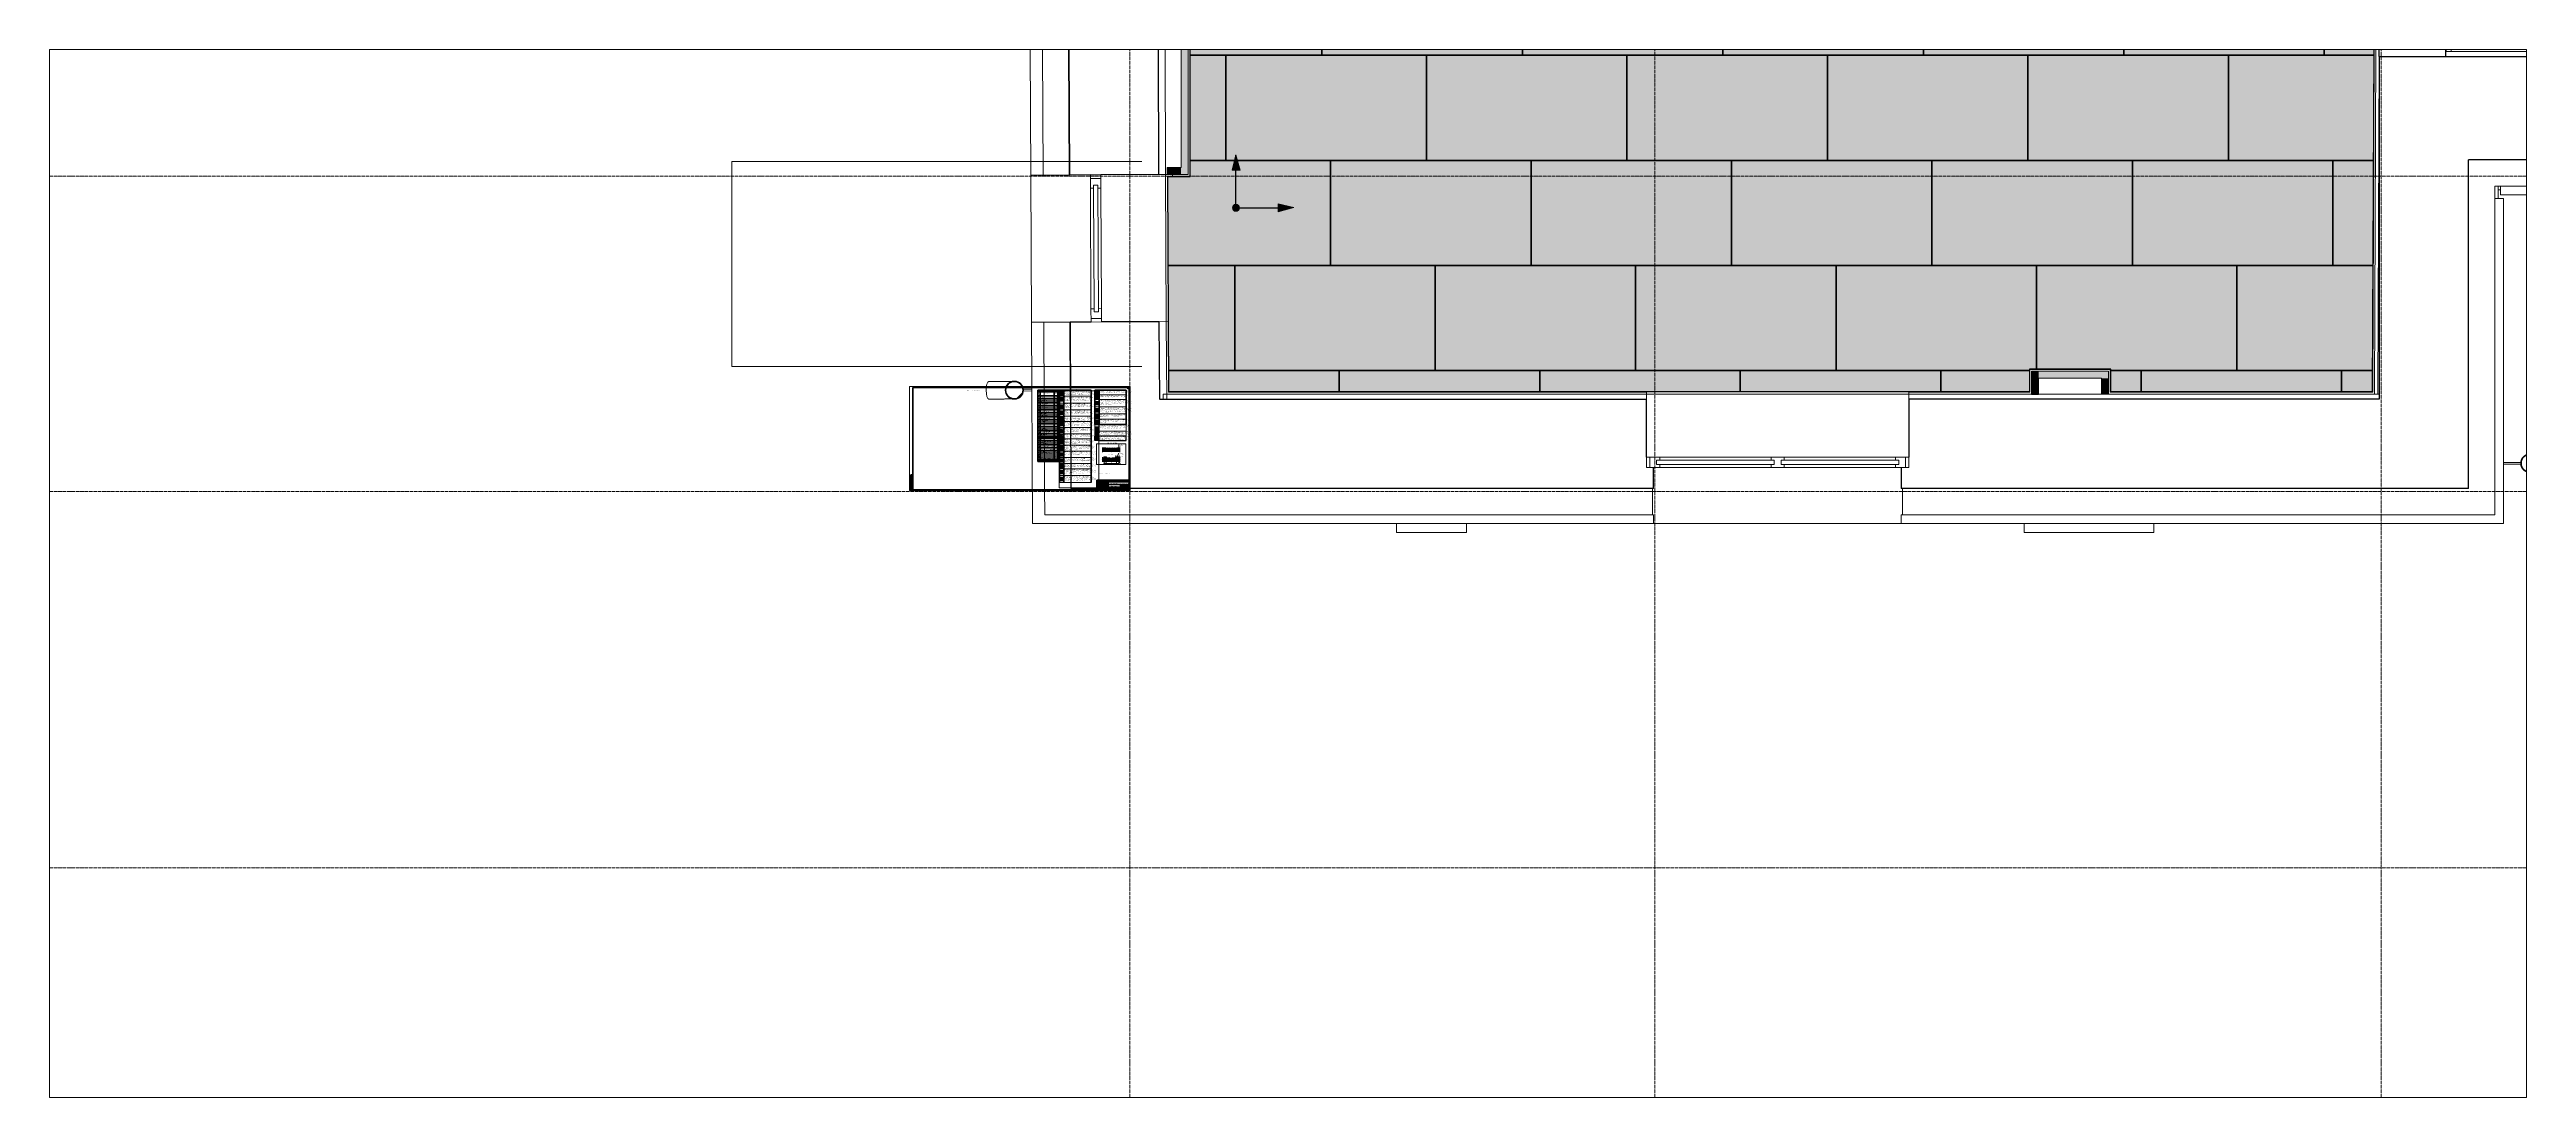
# Paper-space layout 'Layout1' of a CAD drawing. Header units: millimetres. Extents: x -6174 to 7979, y -3465 to 2519.
# The model-space entities are those that its viewports show. They can reach past a viewport. Long polylines and large blocks are cut down to what shows.
import ezdxf
from ezdxf.xclip import XClip

# ---------------------------------------------------------------- set-up
doc = ezdxf.new("R2010")
doc.units = ezdxf.units.MM
doc.header["$XCLIPFRAME"] = 2
doc.linetypes.add('ADSK_Линия сетки', pattern=[25, 20, -2.5, 0, -2.5])
doc.linetypes.add('ADSK_Штриховая_ш2 п1', pattern=[3, 2, -1])
doc.layers.add('1_Сущ. кусты', color=7, linetype='Continuous')
for name, color, linetype, lineweight in [('_ Окна', 7, 'Continuous', 9), ('_0', 7, 'Continuous', 25), ('Аннотация', 7, 'Continuous', 20), ('Графика', 7, 'Continuous', 20), ('Заголовки', 7, 'Continuous', 20), ('Обобщенные модели', 7, 'Continuous', 18), ('Окна', 7, 'Continuous', 9), ('Оси', 7, 'Continuous', 9), ('Основная надпись', 7, 'Continuous', 30), ('Размеры', 7, 'Continuous', 9), ('Размеры-10', 7, 'Continuous', 9), ('Стены внутренние', 7, 'Continuous', 18), ('Стены наружные', 7, 'Continuous', 18), ('Стены несущие', 7, 'Continuous', 30), ('Стены отделка', 7, 'Continuous', 30), ('Стены штриховка', 7, 'Continuous', 9), ('Узлы', 7, 'Continuous', 18)]:
    doc.layers.add(name, color=color, linetype=linetype, lineweight=lineweight)
doc.layers.add('PDF _Пол', color=7, linetype='Continuous', lineweight=5, true_color=0x535353)
doc.layers.add('Линии', color=7, linetype='Continuous', lineweight=9, true_color=0x00a600)
doc.layers.add('Видовой экран НП', color=7, linetype='Continuous', plot=False)
doc.styles.add('GOST Common_10', font='GOST_Common.ttf', dxfattribs={"width": 0.9, "height": 3.5})
doc.styles.add('GOST Common_11', font='GOST_Common.ttf', dxfattribs={"width": 0.9, "height": 2.5})
doc.styles.add('GOST Common_4', font='GOST_Common.ttf', dxfattribs={"width": 0.9, "height": 200})
doc.styles.add('GOST Common_5', font='GOST_Common.ttf', dxfattribs={"width": 0.9, "height": 25})
doc.styles.add('GOST Common_6', font='GOST_Common.ttf', dxfattribs={"width": 0.9, "height": 25})
doc.styles.add('GOST Common_7', font='GOST_Common.ttf', dxfattribs={"width": 0.9, "height": 2.5})
doc.styles.add('GOST Common_8', font='GOST_Common.ttf', dxfattribs={"width": 0.9, "height": 3.5})
doc.styles.add('GOST Common_9', font='GOST_Common.ttf', dxfattribs={"width": 0.9, "height": 5})
doc.dimstyles.new('ADSK_Основной_2_5_мм_1', dxfattribs={"dimscale": 304.8, "dimtxt": 25.142875, "dimasz": 0.046391, "dimexe": 0.049213, "dimexo": 0.049213, "dimgap": 0.009843, "dimtad": 1, "dimrnd": 0.01, "dimdsep": 46, "dimtxsty": 'GOST Common_6', "dimblk1": 'OBLIQUE', "dimblk2": 'OBLIQUE', "dimsah": 1, "dimcen": 0.09, "dimdle": 0.049213, "dimazin": 2, "dimtfac": 1, "dimtdec": 4, "dimtix": 1, "dimtmove": 0, "dimatfit": 3, "dimfxl": 1, "dimtvp": 1, "dimtolj": 1, "dimtzin": 0, "dimlwd": 20, "dimlwe": 20, "dimarcsym": 2})
doc.dimstyles.new('ADSK_Основной_2_5_мм_2', dxfattribs={"dimscale": 304.8, "dimtxt": 25.142875, "dimasz": 0.046391, "dimexe": 0.049213, "dimexo": 0.049213, "dimgap": 0.009843, "dimtad": 1, "dimrnd": 0.01, "dimdsep": 46, "dimtxsty": 'GOST Common_6', "dimblk1": 'OBLIQUE', "dimblk2": 'OBLIQUE', "dimsah": 1, "dimcen": 0.09, "dimdle": 0.049213, "dimazin": 2, "dimtfac": 1, "dimtdec": 4, "dimtix": 1, "dimtmove": 1, "dimatfit": 3, "dimfxl": 1, "dimtvp": 1, "dimtolj": 1, "dimtzin": 0, "dimlwd": 20, "dimlwe": 20, "dimarcsym": 2})
pattern_1 = [(0, (57566.75, -2902.3), (0, 600), []), (90, (57566.75, -2902.3), (-600, 4e-14), [])]
pattern_2 = [(0, (57538.7, -7012.3), (0, 600), []), (90, (57538.7, -7012.3), (-600, 4e-14), [])]
pattern_3 = [(0, (81077.526, 0), (40.64, 10.16), [3.353, -27.127, 3.353, -27.127, -162.56]), (0, (81077.526, 0), (40.64, 10.16), [-60.96, 3.353, -57.607, 3.353, -27.127, -71.12]), (0, (81077.526, 0), (40.64, 10.16), [-152.4, 3.353, -16.967, 3.353, -47.447]), (120, (81092.766, 5.08), (-29.118818, 30.115272), [3.353, -27.127, 3.353, -27.127, -162.56]), (120, (81092.766, 5.08), (-29.118818, 30.115272), [-60.96, 3.353, -57.607, 3.353, -27.127, -71.12]), (120, (81092.766, 5.08), (-29.118818, 30.115272), [-152.4, 3.353, -16.967, 3.353, -47.447]), (240, (81097.846, 25.4), (-11.521182, -40.275272), [3.353, -27.127, 3.353, -27.127, -162.56]), (240, (81097.846, 25.4), (-11.521182, -40.275272), [-60.96, 3.353, -57.607, 3.353, -27.127, -71.12]), (240, (81097.846, 25.4), (-11.521182, -40.275272), [-152.4, 3.353, -16.967, 3.353, -47.447])]
pattern_4 = [(135, (81077.526, 0), (-22.45064, -22.45064), []), (135, (81099.977, 0), (-22.45064, -22.45064), [39.688, -7.938, 0.33528, -7.602])]
pattern_5 = [(306.87, (81118.156, 113.764), (203.14976, -203.14884), [10.157, -1005.589]), (333.435, (81114.09, 115.795), (203.149, 0.0002), [4.543, -449.713]), (345.964, (81105.967, 117.827), (203.14954, 0.00086), [8.376, -829.23]), (206.565, (81110.03, 52.82), (-203.1492, -203.1488), [4.543, -449.713]), (206.565, (81118.16, 56.88), (-203.1492, -203.1488), [9.085, -445.17]), (225, (81122.22, 60.95), (3e-14, -203.149), [5.746, -281.55]), (270, (81122.22, 65), (203.149, 1e-14), [4.063, -199.086]), (288.435, (81120.19, 71.1), (203.1492, -406.2984), [6.424, -635.99]), (315, (81116.12, 75.17), (203.149, 0), [5.746, -281.55]), (348.69, (81105.967, 77.197), (203.14906, -4e-05), [10.359, -1025.503]), (116.565, (81128.31, 97.51), (-203.1488, 203.1492), [9.085, -445.17]), (90, (81128.31, 91.42), (-203.149, 1e-14), [6.094, -197.055]), (63.435, (81124.25, 83.29), (-0.0002, 203.149), [9.085, -445.17]), (26.565, (81116.12, 79.23), (203.1492, 203.1488), [9.085, -445.17]), (11.31, (81105.967, 77.197), (812.59696, 203.1504), [10.359, -1025.503]), (0, (81093.78, 77.2), (0, 203.149), [12.189, -190.96]), (26.565, (81134.41, 97.51), (203.1492, 203.1488), [9.085, -445.17]), (45, (81130.34, 93.45), (0, 203.149), [5.746, -281.55]), (63.435, (81126.28, 85.32), (-0.0002, 203.149), [9.085, -445.17]), (75.964, (81124.25, 77.197), (-0.00086, 203.14954), [8.376, -829.23]), (90, (81124.25, 69.07), (-203.149, 1e-14), [8.126, -195.023]), (104.036, (81126.28, 60.945), (-203.1467, 609.4485), [8.376, -829.23]), (135, (81130.34, 56.88), (-203.149, 3e-14), [5.746, -281.55]), (153.435, (81138.47, 52.82), (-203.149, -0.0002), [9.085, -445.17]), (288.435, (81162.85, 136.11), (203.1492, -406.2984), [6.424, -635.99]), (296.565, (81160.82, 140.17), (203.1488, -203.1492), [4.543, -449.713]), (315, (81158.79, 142.2), (203.149, 0), [2.873, -284.423]), (0, (81156.75, 142.2), (0, 203.149), [2.031, -201.118]), (18.435, (81150.66, 140.17), (406.2984, 203.1492), [6.424, -635.99]), (26.565, (81146.6, 138.14), (203.1492, 203.1488), [4.543, -449.713]), (71.565, (81144.565, 132.05), (0.0005, 203.1488), [6.424, -635.99]), (90, (81144.56, 121.9), (-203.149, 1e-14), [10.157, -192.992]), (135, (81114.1, 136.11), (-203.149, 3e-14), [2.873, -284.423]), (123.69, (81118.156, 130.015), (-203.14845, 203.1495), [7.325, -725.14]), (90, (81118.16, 125.95), (-203.149, 1e-14), [4.063, -199.086]), (63.435, (81116.12, 121.89), (-0.0002, 203.149), [4.543, -449.713]), (18.435, (81110.03, 119.86), (406.2984, 203.1492), [6.424, -635.99]), (0, (81099.87, 119.86), (0, 203.149), [10.157, -192.992]), (326.31, (81093.78, 123.92), (406.2987, -203.1493), [7.325, -725.14]), (0, (81093.78, 117.83), (0, 203.149), [12.189, -190.96]), (14.036, (81085.65, 115.795), (609.4485, 203.1467), [8.376, -829.23]), (30.964, (81075.495, 109.7), (609.44594, 406.30126), [11.846, -1172.708]), (45, (81069.4, 103.6), (0, 203.149), [8.619, -278.677]), (71.565, (81067.37, 97.51), (0.0005, 203.1488), [6.424, -635.99]), (90, (81067.37, 91.42), (-203.149, 1e-14), [6.094, -197.055]), (108.435, (81069.4, 85.32), (-203.1492, 406.2984), [6.424, -635.99]), (108.435, (81071.43, 79.23), (-203.1492, 406.2984), [6.424, -635.99]), (165.964, (81079.557, 77.197), (-203.14954, -0.00086), [8.376, -829.23]), (180, (81093.78, 77.2), (-2e-14, -203.149), [14.22, -188.929]), (303.69, (81170.975, 195.023), (203.14845, -203.1495), [7.325, -725.14]), (326.31, (81164.88, 199.086), (406.2987, -203.1493), [7.325, -725.14]), (0, (81158.79, 199.09), (0, 203.149), [6.094, -197.055]), (14.036, (81150.66, 197.055), (609.4485, 203.1467), [8.376, -829.23]), (33.69, (81144.565, 192.99), (203.1495, 203.14845), [7.325, -725.14]), (56.31, (81140.5, 186.897), (203.1493, 406.2987), [7.325, -725.14]), (75.964, (81138.47, 178.77), (-0.00086, 203.14954), [8.376, -829.23]), (104.036, (81140.5, 170.645), (-203.1467, 609.4485), [8.376, -829.23]), (135, (81142.53, 168.61), (-203.149, 3e-14), [2.873, -284.423]), (168.69, (81152.69, 166.582), (-203.14906, 4e-05), [10.359, -1025.503]), (161.565, (81128.31, 172.68), (-203.1488, 0.0005), [6.424, -635.99]), (180, (81132.38, 172.68), (-2e-14, -203.149), [4.063, -199.086]), (206.565, (81136.44, 174.71), (-203.1492, -203.1488), [4.543, -449.713]), (243.435, (81138.47, 178.77), (0.0002, -203.149), [4.543, -449.713]), (161.565, (81136.44, 219.4), (-203.1488, 0.0005), [6.424, -635.99]), (123.69, (81140.5, 213.307), (-203.14845, 203.1495), [7.325, -725.14]), (101.31, (81142.534, 203.15), (-203.1504, 812.59696), [10.359, -1025.503]), (90, (81142.53, 193), (-203.149, 1e-14), [10.157, -192.992]), (71.565, (81140.5, 186.9), (0.0005, 203.1488), [6.424, -635.99]), (14.036, (81144.565, 217.37), (609.4485, 203.1467), [8.376, -829.23]), (63.435, (81142.53, 213.31), (-0.0002, 203.149), [4.543, -449.713]), (90, (81142.53, 205.18), (-203.149, 1e-14), [8.126, -195.023]), (135, (81146.6, 201.12), (-203.149, 3e-14), [5.746, -281.55]), (165.964, (81154.723, 199.086), (-203.14954, -0.00086), [8.376, -829.23]), (180, (81164.88, 199.09), (-2e-14, -203.149), [10.157, -192.992]), (206.565, (81168.94, 201.12), (-203.1492, -203.1488), [4.543, -449.713]), (243.435, (81170.975, 205.18), (0.0002, -203.149), [4.543, -449.713]), (270, (81170.97, 209.24), (203.149, 1e-14), [4.063, -199.086]), (315, (81164.88, 215.34), (203.149, 0), [8.619, -278.677]), (341.565, (81152.69, 219.4), (203.1488, -0.0005), [12.848, -629.566]), (270, (81177.07, 182.83), (203.149, 1e-14), [4.063, -199.086]), (288.435, (81175.04, 188.93), (203.1492, -406.2984), [6.424, -635.99]), (26.565, (81122.22, 217.37), (203.1492, 203.1488), [9.085, -445.17]), (45, (81118.16, 213.3), (0, 203.149), [5.746, -281.55]), (78.69, (81116.124, 203.15), (4e-05, 203.14906), [10.359, -1025.503]), (90, (81116.12, 193), (-203.149, 1e-14), [10.157, -192.992]), (90, (81116.12, 186.9), (-203.149, 1e-14), [6.094, -197.055]), (108.435, (81118.156, 180.8), (-203.1492, 406.2984), [6.424, -635.99]), (123.69, (81122.22, 174.71), (-203.14845, 203.1495), [7.325, -725.14]), (168.69, (81152.69, 166.582), (-203.14906, 4e-05), [10.359, -1025.503]), (180, (81160.82, 166.58), (-2e-14, -203.149), [8.126, -195.023]), (198.435, (81166.91, 168.614), (-406.2984, -203.1492), [6.424, -635.99]), (225, (81173, 174.71), (3e-14, -203.149), [8.619, -278.677]), (225, (81177.07, 178.77), (3e-14, -203.149), [5.746, -281.55]), (168.69, (81126.28, 138.14), (-203.14906, 4e-05), [10.359, -1025.503]), (180, (81134.4, 138.14), (-2e-14, -203.149), [8.126, -195.023]), (188.13, (81148.628, 140.173), (-1218.8952, -203.14734), [14.365, -1422.117]), (225, (81154.72, 146.27), (3e-14, -203.149), [8.619, -278.677]), (270, (81154.72, 152.36), (203.149, 1e-14), [6.094, -197.055]), (288.435, (81152.69, 158.456), (203.1492, -406.2984), [6.424, -635.99]), (315, (81144.56, 166.58), (203.149, 0), [11.492, -275.804]), (341.565, (81138.47, 168.614), (203.1488, -0.0005), [6.424, -635.99]), (345.964, (81130.345, 170.645), (203.14954, 0.00086), [8.376, -829.23]), (0, (81122.22, 170.65), (0, 203.149), [8.126, -195.023]), (18.435, (81116.124, 168.614), (406.2984, 203.1492), [6.424, -635.99]), (33.69, (81110.03, 164.55), (203.1495, 203.14845), [7.325, -725.14]), (45, (81105.97, 160.49), (0, 203.149), [5.746, -281.55]), (90, (81105.97, 152.36), (-203.149, 1e-14), [8.126, -195.023]), (108.435, (81108, 146.27), (-203.1492, 406.2984), [6.424, -635.99]), (116.565, (81110.03, 142.2), (-203.1488, 203.1492), [4.543, -449.713]), (161.565, (81116.124, 140.17), (-203.1488, 0.0005), [6.424, -635.99]), (291.801, (81175.038, 40.63), (203.1463, -406.2995), [10.94, -1083.052]), (270, (81175.04, 48.76), (203.149, 1e-14), [8.126, -195.023]), (251.565, (81177.07, 54.85), (-0.0005, -203.1488), [6.424, -635.99]), (213.69, (81183.164, 58.913), (-203.1495, -203.14845), [7.325, -725.14]), (198.435, (81189.26, 60.945), (-406.2984, -203.1492), [6.424, -635.99]), (180, (81199.42, 60.95), (-2e-14, -203.149), [10.157, -192.992]), (153.435, (81207.54, 56.88), (-203.149, -0.0002), [9.085, -445.17]), (135, (81211.6, 52.82), (-203.149, 3e-14), [5.746, -281.55]), (135, (81217.7, 46.72), (-203.149, 3e-14), [8.619, -278.677]), (104.036, (81219.73, 38.6), (-203.1467, 609.4485), [8.376, -829.23]), (90, (81219.73, 30.47), (-203.149, 1e-14), [8.126, -195.023]), (63.435, (81215.67, 22.35), (-0.0002, 203.149), [9.085, -445.17]), (14.036, (81207.54, 20.315), (609.4485, 203.1467), [8.376, -829.23]), (0, (81197.38, 20.32), (0, 203.149), [10.157, -192.992]), (348.69, (81187.227, 22.346), (203.14906, -4e-05), [10.359, -1025.503]), (326.31, (81181.13, 26.41), (406.2987, -203.1493), [7.325, -725.14]), (296.565, (81179.1, 30.47), (203.1488, -203.1492), [4.543, -449.713]), (45, (81164.88, 142.2), (0, 203.149), [2.873, -284.423]), (0, (81160.82, 142.2), (0, 203.149), [4.063, -199.086]), (315, (81156.75, 146.27), (203.149, 0), [5.746, -281.55]), (281.31, (81154.723, 156.425), (203.1504, -812.59696), [10.359, -1025.503]), (0, (81158.79, 164.55), (0, 203.149), [6.094, -197.055]), (45, (81154.72, 160.49), (0, 203.149), [5.746, -281.55]), (90, (81154.72, 156.43), (-203.149, 1e-14), [4.063, -199.086]), (135, (81118.16, 176.74), (-203.149, 3e-14), [5.746, -281.55]), (90, (81118.16, 172.68), (-203.149, 1e-14), [4.063, -199.086]), (63.435, (81116.12, 168.61), (-0.0002, 203.149), [4.543, -449.713]), (18.435, (81110.03, 166.58), (406.2984, 203.1492), [6.424, -635.99]), (0, (81103.93, 166.58), (0, 203.149), [6.094, -197.055]), (0, (81235.98, 101.58), (0, 203.149), [2.031, -201.118]), (333.435, (81231.92, 103.61), (203.149, 0.0002), [4.543, -449.713]), (333.435, (81227.86, 105.64), (203.149, 0.0002), [4.543, -449.713]), (296.565, (81225.825, 109.7), (203.1488, -203.1492), [4.543, -449.713]), (270, (81225.82, 113.76), (203.149, 1e-14), [4.063, -199.086]), (251.565, (81227.856, 119.86), (-0.0005, -203.1488), [6.424, -635.99]), (225, (81229.89, 121.89), (3e-14, -203.149), [2.873, -284.423]), (180, (81231.92, 121.9), (-2e-14, -203.149), [2.031, -201.118]), (45, (81227.86, 130.01), (0, 203.149), [5.746, -281.55]), (0, (81223.8, 130.01), (0, 203.149), [4.063, -199.086]), (341.565, (81203.48, 136.11), (203.1488, -0.0005), [6.424, -635.99]), (315, (81199.42, 140.17), (203.149, 0), [5.746, -281.55]), (270, (81199.42, 144.24), (203.149, 1e-14), [4.063, -199.086]), (243.435, (81201.45, 148.3), (0.0002, -203.149), [4.543, -449.713]), (153.435, (81185.195, 146.27), (-203.149, -0.0002), [4.543, -449.713]), (146.31, (81191.29, 142.204), (-406.2987, 203.1493), [7.325, -725.14]), (90, (81191.3, 138.14), (-203.149, 1e-14), [4.063, -199.086]), (63.435, (81189.26, 134.08), (-0.0002, 203.149), [4.543, -449.713]), (45, (81187.23, 132.05), (0, 203.149), [2.873, -284.423]), (18.435, (81170.975, 125.95), (406.2984, 203.1492), [6.424, -635.99]), (333.435, (81166.91, 127.98), (203.149, 0.0002), [4.543, -449.713]), (296.565, (81164.88, 132.05), (203.1488, -203.1492), [4.543, -449.713]), (180, (81162.85, 99.54), (-2e-14, -203.149), [4.063, -199.086]), (206.565, (81166.91, 101.575), (-203.1492, -203.1488), [4.543, -449.713]), (251.565, (81168.94, 107.67), (-0.0005, -203.1488), [6.424, -635.99]), (270, (81168.94, 115.8), (203.149, 1e-14), [8.126, -195.023]), (116.565, (81205.51, 83.29), (-203.1488, 203.1492), [4.543, -449.713]), (104.036, (81207.54, 75.165), (-203.1467, 609.4485), [8.376, -829.23]), (90, (81207.54, 69.07), (-203.149, 1e-14), [6.094, -197.055]), (45, (81203.48, 65.01), (0, 203.149), [5.746, -281.55]), (18.435, (81197.384, 62.976), (406.2984, 203.1492), [6.424, -635.99]), (0, (81189.26, 62.98), (0, 203.149), [8.126, -195.023]), (333.435, (81185.195, 65.01), (203.149, 0.0002), [4.543, -449.713]), (0, (81225.82, 40.63), (0, 203.149), [2.031, -201.118]), (26.565, (81221.76, 38.6), (203.1492, 203.1488), [4.543, -449.713]), (63.435, (81219.73, 34.535), (-0.0002, 203.149), [4.543, -449.713]), (90, (81219.73, 30.47), (-203.149, 1e-14), [4.063, -199.086]), (90, (81219.73, 24.38), (-203.149, 1e-14), [6.094, -197.055]), (116.565, (81221.76, 20.315), (-203.1488, 203.1492), [4.543, -449.713]), (123.69, (81185.195, 20.315), (-203.14845, 203.1495), [7.325, -725.14]), (90, (81185.2, 18.28), (-203.149, 1e-14), [2.031, -201.118]), (168.69, (81185.195, 91.417), (-203.14906, 4e-05), [10.359, -1025.503]), (189.462, (81197.384, 93.45), (-1015.74686, -203.14392), [12.357, -1223.351]), (198.435, (81209.57, 97.51), (-406.2984, -203.1492), [12.848, -629.566]), (210.964, (81219.73, 103.606), (-609.44594, -406.30126), [11.846, -1172.708]), (233.13, (81225.825, 111.73), (-406.2993, -609.44687), [10.157, -1005.589]), (270, (81225.82, 123.92), (203.149, 1e-14), [12.189, -190.96]), (288.435, (81223.79, 130.015), (203.1492, -406.2984), [6.424, -635.99]), (333.435, (81215.67, 134.08), (203.149, 0.0002), [9.085, -445.17]), (0, (81201.45, 134.08), (0, 203.149), [14.22, -188.929]), (8.13, (81187.227, 132.047), (1218.8952, 203.14734), [14.365, -1422.117]), (21.801, (81177.07, 127.984), (406.2995, 203.1463), [10.94, -1083.052]), (45, (81170.97, 121.89), (0, 203.149), [8.619, -278.677]), (78.69, (81168.943, 111.732), (4e-05, 203.14906), [10.359, -1025.503]), (90, (81168.94, 103.6), (-203.149, 1e-14), [8.126, -195.023]), (108.435, (81170.975, 97.51), (-203.1492, 406.2984), [6.424, -635.99]), (135, (81175.04, 93.45), (-203.149, 3e-14), [5.746, -281.55]), (180, (81148.63, 101.58), (-2e-14, -203.149), [6.094, -197.055]), (167.471, (81166.912, 97.512), (-1015.74506, 203.15217), [18.729, -1854.214]), (143.13, (81175.04, 91.417), (-609.44687, 406.2993), [10.157, -1005.589]), (135, (81177.07, 89.39), (-203.149, 3e-14), [2.873, -284.423]), (111.801, (81181.132, 79.228), (-203.1463, 406.2995), [10.94, -1083.052]), (90, (81181.13, 71.1), (-203.149, 1e-14), [8.126, -195.023]), (90, (81181.13, 62.98), (-203.149, 1e-14), [8.126, -195.023]), (71.565, (81179.1, 56.88), (0.0005, 203.1488), [6.424, -635.99]), (33.69, (81173.006, 52.82), (203.1495, 203.14845), [7.325, -725.14]), (14.036, (81164.88, 50.787), (609.4485, 203.1467), [8.376, -829.23]), (0, (81154.72, 50.79), (0, 203.149), [10.157, -192.992]), (352.875, (81138.47, 52.82), (203.1488, 0.00055), [16.378, -1621.463]), (270, (81264.42, 136.1), (203.149, 1e-14), [6.094, -197.055]), (288.435, (81262.39, 142.204), (203.1492, -406.2984), [6.424, -635.99]), (303.69, (81258.33, 148.3), (203.14845, -203.1495), [7.325, -725.14]), (315, (81254.27, 152.36), (203.149, 0), [5.746, -281.55]), (0, (81246.14, 152.36), (0, 203.149), [8.126, -195.023]), (14.036, (81238.014, 150.33), (609.4485, 203.1467), [8.376, -829.23]), (56.31, (81233.95, 144.236), (203.1493, 406.2987), [7.325, -725.14]), (75.964, (81231.92, 136.11), (-0.00086, 203.14954), [8.376, -829.23]), (270, (81231.92, 144.24), (203.149, 1e-14), [6.094, -197.055]), (284.036, (81229.89, 152.36), (203.1467, -609.4485), [8.376, -829.23]), (303.69, (81225.825, 158.456), (203.14845, -203.1495), [7.325, -725.14]), (333.435, (81221.76, 160.49), (203.149, 0.0002), [4.543, -449.713]), (0, (81215.67, 160.49), (0, 203.149), [6.094, -197.055]), (18.435, (81209.57, 158.456), (406.2984, 203.1492), [6.424, -635.99]), (45, (81205.51, 154.4), (0, 203.149), [5.746, -281.55]), (236.31, (81209.573, 162.52), (-203.1493, -406.2987), [7.325, -725.14]), (270, (81209.57, 168.61), (203.149, 1e-14), [6.094, -197.055]), (270, (81209.57, 172.68), (203.149, 1e-14), [4.063, -199.086]), (303.69, (81205.51, 178.77), (203.14845, -203.1495), [7.325, -725.14]), (333.435, (81201.45, 180.8), (203.149, 0.0002), [4.543, -449.713]), (0, (81193.32, 180.8), (0, 203.149), [8.126, -195.023]), (14.036, (81185.195, 178.77), (609.4485, 203.1467), [8.376, -829.23]), (210.964, (81221.762, 197.055), (-609.44594, -406.30126), [11.846, -1172.708]), (201.801, (81231.92, 201.118), (-406.2995, -203.1463), [10.94, -1083.052]), (180, (81238.01, 201.12), (-2e-14, -203.149), [6.094, -197.055]), (173.66, (81256.297, 199.086), (-203.1495, -0.00057), [18.396, -1821.198]), (161.565, (81262.39, 197.055), (-203.1488, 0.0005), [6.424, -635.99]), (116.565, (81266.455, 188.93), (-203.1488, 203.1492), [9.085, -445.17]), (111.801, (81270.518, 178.77), (-203.1463, 406.2995), [10.94, -1083.052]), (104.036, (81272.55, 170.645), (-203.1467, 609.4485), [8.376, -829.23]), (90, (81272.55, 164.55), (-203.149, 1e-14), [6.094, -197.055]), (45, (81264.42, 156.43), (0, 203.149), [11.492, -275.804]), (0, (81254.27, 156.43), (0, 203.149), [10.157, -192.992]), (352.875, (81238.014, 158.456), (203.1488, 0.00055), [16.378, -1621.463]), (344.055, (81223.793, 162.52), (812.59862, -203.14338), [14.789, -1464.159]), (321.34, (81213.636, 170.645), (812.59472, -609.44974), [13.008, -1287.782]), (296.565, (81209.57, 178.77), (203.1488, -203.1492), [9.085, -445.17]), (270, (81209.57, 184.87), (203.149, 1e-14), [6.094, -197.055]), (251.565, (81211.604, 190.96), (-0.0005, -203.1488), [6.424, -635.99]), (116.565, (81126.28, 105.64), (-203.1488, 203.1492), [9.085, -445.17]), (146.31, (81132.376, 101.575), (-406.2987, 203.1493), [7.325, -725.14]), (180, (81138.47, 101.58), (-2e-14, -203.149), [6.094, -197.055]), (198.435, (81144.565, 103.606), (-406.2984, -203.1492), [6.424, -635.99]), (243.435, (81146.6, 107.67), (0.0002, -203.149), [4.543, -449.713]), (281.31, (81144.565, 117.827), (203.1504, -812.59696), [10.359, -1025.503]), (296.565, (81162.85, 16.25), (203.1488, -203.1492), [4.543, -449.713]), (315, (81158.79, 20.32), (203.149, 0), [5.746, -281.55]), (333.435, (81154.72, 22.35), (203.149, 0.0002), [4.543, -449.713]), (315, (81152.69, 24.38), (203.149, 0), [2.873, -284.423]), (288.435, (81166.91, 121.89), (203.1492, -406.2984), [6.424, -635.99]), (284.036, (81164.88, 130.015), (203.1467, -609.4485), [8.376, -829.23]), (90, (81144.56, 121.9), (-203.149, 1e-14), [8.126, -195.023]), (101.31, (81146.597, 111.732), (-203.1504, 812.59696), [10.359, -1025.503]), (123.69, (81150.66, 105.64), (-203.14845, 203.1495), [7.325, -725.14]), (135, (81154.72, 101.58), (-203.149, 3e-14), [5.746, -281.55]), (153.435, (81158.79, 99.54), (-203.149, -0.0002), [4.543, -449.713]), (270, (81148.63, 42.66), (203.149, 1e-14), [8.126, -195.023]), (270, (81148.63, 46.72), (203.149, 1e-14), [4.063, -199.086]), (315, (81144.56, 50.79), (203.149, 0), [5.746, -281.55]), (341.565, (81138.47, 52.82), (203.1488, -0.0005), [6.424, -635.99]), (18.435, (81132.376, 50.79), (406.2984, 203.1492), [6.424, -635.99]), (26.565, (81128.31, 48.76), (203.1492, 203.1488), [4.543, -449.713]), (63.435, (81126.28, 44.69), (-0.0002, 203.149), [4.543, -449.713]), (90, (81126.28, 42.66), (-203.149, 1e-14), [2.031, -201.118]), (101.31, (81128.313, 32.504), (-203.1504, 812.59696), [10.359, -1025.503]), (90, (81128.31, 24.38), (-203.149, 1e-14), [8.126, -195.023]), (116.565, (81130.345, 20.315), (-203.1488, 203.1492), [4.543, -449.713]), (165.964, (81138.47, 18.283), (-203.14954, -0.00086), [8.376, -829.23]), (180, (81142.53, 18.28), (-2e-14, -203.149), [4.063, -199.086]), (213.69, (81148.63, 22.346), (-203.1495, -203.14845), [7.325, -725.14]), (225, (81150.66, 24.38), (3e-14, -203.149), [2.873, -284.423]), (270, (81150.66, 28.44), (203.149, 1e-14), [4.063, -199.086]), (288.435, (81148.63, 34.535), (203.1492, -406.2984), [6.424, -635.99]), (270, (81114.1, 211.28), (203.149, 1e-14), [10.157, -192.992]), (315, (81112.06, 213.3), (203.149, 0), [2.873, -284.423]), (0, (81110.03, 213.3), (0, 203.149), [2.031, -201.118]), (26.565, (81105.97, 211.275), (203.1492, 203.1488), [4.543, -449.713]), (45, (81103.93, 209.24), (0, 203.149), [2.873, -284.423]), (71.565, (81101.904, 203.15), (0.0005, 203.1488), [6.424, -635.99]), (90, (81097.84, 188.93), (-203.149, 1e-14), [4.063, -199.086]), (116.565, (81099.87, 184.87), (-203.1488, 203.1492), [4.543, -449.713]), (153.435, (81103.935, 182.83), (-203.149, -0.0002), [4.543, -449.713]), (180, (81105.97, 182.83), (-2e-14, -203.149), [2.031, -201.118]), (198.435, (81112.06, 184.866), (-406.2984, -203.1492), [6.424, -635.99]), (243.435, (81114.09, 188.93), (0.0002, -203.149), [4.543, -449.713]), (251.565, (81116.124, 195.02), (-0.0005, -203.1488), [6.424, -635.99]), (288.435, (81114.09, 201.12), (203.1492, -406.2984), [6.424, -635.99]), (71.565, (81099.87, 197.055), (0.0005, 203.1488), [6.424, -635.99]), (180, (81087.68, 184.87), (-2e-14, -203.149), [12.189, -190.96]), (198.435, (81093.78, 186.9), (-406.2984, -203.1492), [6.424, -635.99]), (236.31, (81097.84, 192.99), (-203.1493, -406.2987), [7.325, -725.14]), (243.435, (81099.87, 197.055), (0.0002, -203.149), [4.543, -449.713]), (255.964, (81101.904, 205.18), (0.00086, -203.14954), [8.376, -829.23]), (270, (81101.9, 209.24), (203.149, 1e-14), [4.063, -199.086]), (303.69, (81097.84, 215.34), (203.14845, -203.1495), [7.325, -725.14]), (326.31, (81091.746, 219.4), (406.2987, -203.1493), [7.325, -725.14]), (341.565, (81213.636, 79.23), (203.1488, -0.0005), [6.424, -635.99]), (333.435, (81209.57, 81.26), (203.149, 0.0002), [4.543, -449.713]), (71.565, (81240.045, 24.38), (0.0005, 203.1488), [6.424, -635.99]), (63.435, (81238.01, 20.315), (-0.0002, 203.149), [4.543, -449.713]), (45, (81235.98, 18.28), (0, 203.149), [2.873, -284.423]), (0, (81233.95, 18.28), (0, 203.149), [2.031, -201.118]), (0, (81231.92, 18.28), (0, 203.149), [2.031, -201.118]), (333.435, (81227.86, 20.315), (203.149, 0.0002), [4.543, -449.713]), (0, (81221.76, 20.32), (0, 203.149), [6.094, -197.055]), (153.435, (81231.92, 38.6), (-203.149, -0.0002), [4.543, -449.713]), (180, (81233.95, 38.6), (-2e-14, -203.149), [2.031, -201.118]), (146.31, (81240.045, 34.535), (-406.2987, 203.1493), [7.325, -725.14]), (116.565, (81242.08, 30.47), (-203.1488, 203.1492), [4.543, -449.713]), (251.565, (81168.94, 150.33), (-0.0005, -203.1488), [6.424, -635.99]), (270, (81168.94, 158.46), (203.149, 1e-14), [8.126, -195.023]), (303.69, (81164.88, 164.55), (203.14845, -203.1495), [7.325, -725.14]), (180, (81229.89, 77.2), (-2e-14, -203.149), [10.157, -192.992]), (191.31, (81240.045, 79.228), (-812.59696, -203.1504), [10.359, -1025.503]), (216.87, (81248.17, 85.323), (-203.14884, -203.14976), [10.157, -1005.589]), (270, (81248.17, 91.42), (203.149, 1e-14), [6.094, -197.055]), (303.69, (81244.11, 97.51), (203.14845, -203.1495), [7.325, -725.14]), (338.199, (81233.95, 101.575), (609.44947, -203.14486), [10.94, -1083.052]), (0, (81223.8, 101.58), (0, 203.149), [10.157, -192.992]), (14.036, (81215.667, 99.543), (609.4485, 203.1467), [8.376, -829.23]), (33.69, (81209.573, 95.48), (203.1495, 203.14845), [7.325, -725.14]), (71.565, (81207.54, 89.386), (0.0005, 203.1488), [6.424, -635.99]), (90, (81207.54, 85.32), (-203.149, 1e-14), [4.063, -199.086]), (116.565, (81209.57, 81.26), (-203.1488, 203.1492), [4.543, -449.713]), (180, (81105.97, 12.19), (-2e-14, -203.149), [2.031, -201.118]), (180, (81108, 12.19), (-2e-14, -203.149), [2.031, -201.118]), (194.036, (81116.124, 14.22), (-609.4485, -203.1467), [8.376, -829.23]), (213.69, (81122.22, 18.283), (-203.1495, -203.14845), [7.325, -725.14]), (243.435, (81126.28, 26.41), (0.0002, -203.149), [9.085, -445.17]), (270, (81126.28, 38.6), (203.149, 1e-14), [12.189, -190.96]), (281.31, (81124.25, 48.756), (203.1504, -812.59696), [10.359, -1025.503]), (315, (81120.19, 52.82), (203.149, 0), [5.746, -281.55]), (0, (81112.06, 52.82), (0, 203.149), [8.126, -195.023]), (21.801, (81101.904, 48.756), (406.2995, 203.1463), [10.94, -1083.052]), (53.13, (81095.81, 40.63), (406.2993, 609.44687), [10.157, -1005.589]), (75.964, (81093.78, 32.504), (-0.00086, 203.14954), [8.376, -829.23]), (104.036, (81095.81, 24.38), (-203.1467, 609.4485), [8.376, -829.23]), (108.435, (81097.84, 18.28), (-203.1492, 406.2984), [6.424, -635.99]), (135, (81103.93, 12.19), (-203.149, 3e-14), [8.619, -278.677]), (206.565, (81242.08, 103.61), (-203.1492, -203.1488), [4.543, -449.713]), (243.435, (81244.11, 107.67), (0.0002, -203.149), [4.543, -449.713]), (284.036, (81242.077, 115.795), (203.1467, -609.4485), [8.376, -829.23]), (315, (81238.01, 119.86), (203.149, 0), [5.746, -281.55]), (341.565, (81231.92, 121.89), (203.1488, -0.0005), [6.424, -635.99]), (180, (81187.23, 180.8), (-2e-14, -203.149), [2.031, -201.118]), (180, (81189.26, 180.8), (-2e-14, -203.149), [2.031, -201.118]), (194.036, (81197.384, 182.834), (-609.4485, -203.1467), [8.376, -829.23]), (213.69, (81203.48, 186.897), (-203.1495, -203.14845), [7.325, -725.14]), (243.435, (81207.54, 195.02), (0.0002, -203.149), [9.085, -445.17]), (270, (81207.54, 207.21), (203.149, 1e-14), [12.189, -190.96]), (281.31, (81205.51, 217.37), (203.1504, -812.59696), [10.359, -1025.503]), (315, (81201.45, 221.43), (203.149, 0), [5.746, -281.55]), (0, (81193.32, 221.43), (0, 203.149), [8.126, -195.023]), (21.801, (81183.164, 217.37), (406.2995, 203.1463), [10.94, -1083.052]), (53.13, (81177.07, 209.244), (406.2993, 609.44687), [10.157, -1005.589]), (75.964, (81175.04, 201.12), (-0.00086, 203.14954), [8.376, -829.23]), (104.036, (81177.07, 192.99), (-203.1467, 609.4485), [8.376, -829.23]), (108.435, (81179.1, 186.9), (-203.1492, 406.2984), [6.424, -635.99]), (135, (81185.2, 180.8), (-203.149, 3e-14), [8.619, -278.677]), (180, (81083.62, 48.76), (-2e-14, -203.149), [2.031, -201.118]), (153.435, (81087.68, 46.72), (-203.149, -0.0002), [4.543, -449.713]), (135, (81091.75, 42.66), (-203.149, 3e-14), [5.746, -281.55]), (90, (81091.75, 38.6), (-203.149, 1e-14), [4.063, -199.086]), (108.435, (81093.78, 32.504), (-203.1492, 406.2984), [6.424, -635.99]), (90, (81093.78, 24.38), (-203.149, 1e-14), [8.126, -195.023]), (63.435, (81091.75, 20.315), (-0.0002, 203.149), [4.543, -449.713]), (18.435, (81085.65, 18.28), (406.2984, 203.1492), [6.424, -635.99]), (0, (81077.53, 18.28), (0, 203.149), [8.126, -195.023]), (0, (81073.46, 18.28), (0, 203.149), [4.063, -199.086]), (341.565, (81067.37, 20.315), (203.1488, -0.0005), [6.424, -635.99]), (315, (81063.3, 24.38), (203.149, 0), [5.746, -281.55]), (243.435, (81065.34, 28.44), (0.0002, -203.149), [4.543, -449.713]), (270, (81065.34, 36.57), (203.149, 1e-14), [8.126, -195.023]), (225, (81069.4, 40.63), (3e-14, -203.149), [5.746, -281.55]), (216.87, (81077.526, 46.724), (-203.14884, -203.14976), [10.157, -1005.589]), (206.565, (81081.59, 48.76), (-203.1492, -203.1488), [4.543, -449.713]), (341.565, (81197.384, 89.386), (203.1488, -0.0005), [6.424, -635.99]), (0, (81189.26, 89.39), (0, 203.149), [8.126, -195.023]), (26.565, (81185.195, 87.35), (203.1492, 203.1488), [4.543, -449.713]), (63.435, (81183.16, 83.29), (-0.0002, 203.149), [4.543, -449.713]), (90, (81183.16, 71.1), (-203.149, 1e-14), [12.189, -190.96]), (108.435, (81185.195, 65.01), (-203.1492, 406.2984), [6.424, -635.99]), (284.036, (81148.63, 38.6), (203.1467, -609.4485), [8.376, -829.23]), (251.565, (81150.66, 44.69), (-0.0005, -203.1488), [6.424, -635.99]), (243.435, (81152.69, 48.76), (0.0002, -203.149), [4.543, -449.713]), (194.036, (81160.817, 50.787), (-609.4485, -203.1467), [8.376, -829.23]), (180, (81168.94, 50.79), (-2e-14, -203.149), [8.126, -195.023]), (135, (81173, 46.72), (-203.149, 3e-14), [5.746, -281.55]), (108.435, (81175.04, 40.63), (-203.1492, 406.2984), [6.424, -635.99]), (108.435, (81152.69, 24.38), (-203.1492, 406.2984), [6.424, -635.99]), (165.964, (81173.006, 10.157), (-203.14954, -0.00086), [8.376, -829.23]), (194.036, (81181.13, 12.19), (-609.4485, -203.1467), [8.376, -829.23]), (236.31, (81185.195, 18.283), (-203.1493, -406.2987), [7.325, -725.14]), (213.69, (81177.07, 148.3), (-203.1495, -203.14845), [7.325, -725.14]), (180, (81181.13, 148.3), (-2e-14, -203.149), [4.063, -199.086]), (270, (81164.88, 136.1), (203.149, 1e-14), [4.063, -199.086]), (243.435, (81166.91, 140.17), (0.0002, -203.149), [4.543, -449.713]), (225, (81170.97, 144.24), (3e-14, -203.149), [5.746, -281.55]), (291.801, (81118.156, 123.92), (203.1463, -406.2995), [10.94, -1083.052]), (270, (81118.16, 132.05), (203.149, 1e-14), [8.126, -195.023]), (225, (81122.22, 136.11), (3e-14, -203.149), [5.746, -281.55]), (206.565, (81126.28, 138.14), (-203.1492, -203.1488), [4.543, -449.713]), (180, (81132.38, 138.14), (-2e-14, -203.149), [6.094, -197.055]), (161.565, (81138.47, 136.11), (-203.1488, 0.0005), [6.424, -635.99]), (135, (81140.5, 134.08), (-203.149, 3e-14), [2.873, -284.423]), (104.036, (81142.534, 125.953), (-203.1467, 609.4485), [8.376, -829.23]), (104.036, (81144.565, 117.827), (-203.1467, 609.4485), [8.376, -829.23]), (284.036, (81075.495, 62.976), (203.1467, -609.4485), [8.376, -829.23]), (255.964, (81077.526, 71.1), (0.00086, -203.14954), [8.376, -829.23]), (225, (81081.59, 75.17), (3e-14, -203.149), [5.746, -281.55]), (194.036, (81089.715, 77.197), (-609.4485, -203.1467), [8.376, -829.23]), (180, (81101.9, 77.2), (-2e-14, -203.149), [12.189, -190.96]), (14.036, (81097.84, 48.756), (609.4485, 203.1467), [8.376, -829.23]), (0, (81089.71, 48.76), (0, 203.149), [8.126, -195.023]), (341.565, (81083.62, 50.79), (203.1488, -0.0005), [6.424, -635.99]), (326.31, (81077.526, 54.85), (406.2987, -203.1493), [7.325, -725.14]), (225, (81177.07, 176.74), (3e-14, -203.149), [8.619, -278.677]), (194.036, (81185.195, 178.77), (-609.4485, -203.1467), [8.376, -829.23]), (56.31, (81201.447, 150.33), (203.1493, 406.2987), [7.325, -725.14]), (33.69, (81195.353, 146.267), (203.1495, 203.14845), [7.325, -725.14]), (0, (81189.26, 146.27), (0, 203.149), [6.094, -197.055]), (341.565, (81183.164, 148.3), (203.1488, -0.0005), [6.424, -635.99]), (341.565, (81177.07, 150.33), (203.1488, -0.0005), [6.424, -635.99]), (326.31, (81170.975, 154.393), (406.2987, -203.1493), [7.325, -725.14]), (284.036, (81168.943, 162.52), (203.1467, -609.4485), [8.376, -829.23]), (255.964, (81170.975, 170.645), (0.00086, -203.14954), [8.376, -829.23]), (243.435, (81231.92, 2.03), (0.0002, -203.149), [4.543, -449.713]), (251.565, (81233.95, 8.126), (-0.0005, -203.1488), [6.424, -635.99]), (270, (81233.95, 12.19), (203.149, 1e-14), [4.063, -199.086]), (315, (81229.89, 16.25), (203.149, 0), [5.746, -281.55]), (333.435, (81225.825, 18.28), (203.149, 0.0002), [4.543, -449.713]), (0, (81221.76, 18.28), (0, 203.149), [4.063, -199.086]), (26.565, (81217.7, 16.25), (203.1492, 203.1488), [4.543, -449.713]), (45, (81215.67, 14.22), (0, 203.149), [2.873, -284.423]), (26.565, (81211.6, 12.19), (203.1492, 203.1488), [4.543, -449.713]), (56.31, (81207.54, 6.094), (203.1493, 406.2987), [7.325, -725.14]), (90, (81207.54, 2.03), (-203.149, 1e-14), [4.063, -199.086]), (108.435, (81209.57, -4.06), (-203.1492, 406.2984), [6.424, -635.99]), (165.964, (81217.7, -6.094), (-203.14954, -0.00086), [8.376, -829.23]), (180, (81221.76, -6.1), (-2e-14, -203.149), [4.063, -199.086]), (206.565, (81225.825, -4.06), (-203.1492, -203.1488), [4.543, -449.713]), (206.565, (81229.89, -2.03), (-203.1492, -203.1488), [4.543, -449.713]), (243.435, (81203.48, 152.36), (0.0002, -203.149), [4.543, -449.713]), (225, (81205.51, 154.4), (3e-14, -203.149), [2.873, -284.423]), (90, (81231.92, 132.05), (-203.149, 1e-14), [6.094, -197.055]), (333.435, (81067.37, 188.93), (203.149, 0.0002), [9.085, -445.17]), (296.565, (81063.31, 197.055), (203.1488, -203.1492), [9.085, -445.17]), (288.435, (81061.274, 203.15), (203.1492, -406.2984), [6.424, -635.99]), (270, (81061.27, 209.24), (203.149, 1e-14), [6.094, -197.055]), (251.565, (81063.306, 215.34), (-0.0005, -203.1488), [6.424, -635.99]), (225, (81067.37, 219.4), (3e-14, -203.149), [5.746, -281.55]), (194.036, (81075.495, 221.433), (-609.4485, -203.1467), [8.376, -829.23]), (180, (81083.62, 221.43), (-2e-14, -203.149), [8.126, -195.023]), (165.964, (81091.746, 219.4), (-203.14954, -0.00086), [8.376, -829.23]), (243.435, (81235.98, 12.19), (0.0002, -203.149), [4.543, -449.713]), (251.565, (81238.014, 18.28), (-0.0005, -203.1488), [6.424, -635.99]), (251.565, (81242.08, 30.47), (-0.0005, -203.1488), [12.848, -629.566]), (225, (81248.17, 36.57), (3e-14, -203.149), [8.619, -278.677]), (206.565, (81252.23, 38.6), (-203.1492, -203.1488), [4.543, -449.713]), (180, (81258.33, 38.6), (-2e-14, -203.149), [6.094, -197.055]), (146.31, (81264.423, 34.535), (-406.2987, 203.1493), [7.325, -725.14]), (116.565, (81266.455, 30.47), (-203.1488, 203.1492), [4.543, -449.713]), (90, (81266.45, 22.35), (-203.149, 1e-14), [8.126, -195.023]), (71.565, (81264.42, 16.25), (0.0005, 203.1488), [6.424, -635.99]), (71.565, (81262.39, 10.16), (0.0005, 203.1488), [6.424, -635.99]), (71.565, (81260.36, 4.06), (0.0005, 203.1488), [6.424, -635.99]), (45, (81256.3, 0), (0, 203.149), [5.746, -281.55]), (14.036, (81248.17, -2.03), (609.4485, 203.1467), [8.376, -829.23]), (0, (81242.08, -2.03), (0, 203.149), [6.094, -197.055]), (341.565, (81235.98, 0), (203.1488, -0.0005), [6.424, -635.99]), (296.565, (81233.95, 4.06), (203.1488, -203.1492), [4.543, -449.713]), (270, (81233.95, 8.13), (203.149, 1e-14), [4.063, -199.086]), (99.462, (81254.266, 44.693), (-203.14392, 1015.74686), [12.357, -1223.351]), (116.565, (81256.3, 40.63), (-203.1488, 203.1492), [4.543, -449.713]), (161.565, (81262.39, 38.6), (-203.1488, 0.0005), [6.424, -635.99]), (180, (81266.45, 38.6), (-2e-14, -203.149), [4.063, -199.086]), (206.565, (81270.52, 40.63), (-203.1492, -203.1488), [4.543, -449.713]), (213.69, (81276.61, 44.693), (-203.1495, -203.14845), [7.325, -725.14]), (225, (81280.67, 48.76), (3e-14, -203.149), [5.746, -281.55]), (270, (81280.67, 50.79), (203.149, 1e-14), [2.031, -201.118]), (270, (81280.67, 52.82), (203.149, 1e-14), [2.031, -201.118]), (281.31, (81278.644, 62.976), (203.1504, -812.59696), [10.359, -1025.503]), (270, (81278.64, 71.1), (203.149, 1e-14), [8.126, -195.023]), (315, (81274.58, 75.17), (203.149, 0), [5.746, -281.55]), (333.435, (81270.52, 77.2), (203.149, 0.0002), [4.543, -449.713]), (0, (81266.45, 77.2), (0, 203.149), [4.063, -199.086]), (18.435, (81260.36, 75.165), (406.2984, 203.1492), [6.424, -635.99]), (26.565, (81256.3, 73.13), (203.1492, 203.1488), [4.543, -449.713]), (45, (81252.23, 69.07), (0, 203.149), [5.746, -281.55]), (90, (81252.23, 62.98), (-203.149, 1e-14), [6.094, -197.055]), (296.565, (81252.23, 46.72), (203.1488, -203.1492), [4.543, -449.713]), (0, (81248.17, 46.72), (0, 203.149), [4.063, -199.086]), (26.565, (81240.045, 42.66), (203.1492, 203.1488), [9.085, -445.17]), (63.435, (81238.01, 38.6), (-0.0002, 203.149), [4.543, -449.713]), (90, (81238.01, 36.57), (-203.149, 1e-14), [2.031, -201.118]), (153.435, (81242.08, 34.535), (-203.149, -0.0002), [4.543, -449.713]), (180, (81244.1, 34.53), (-2e-14, -203.149), [2.031, -201.118]), (206.565, (81248.17, 36.57), (-203.1492, -203.1488), [4.543, -449.713]), (206.565, (81252.23, 38.6), (-203.1492, -203.1488), [4.543, -449.713]), (243.435, (81254.27, 42.66), (0.0002, -203.149), [4.543, -449.713]), (56.31, (81264.423, 130.015), (203.1493, 406.2987), [7.325, -725.14]), (90, (81264.42, 121.9), (-203.149, 1e-14), [8.126, -195.023]), (104.036, (81266.455, 113.764), (-203.1467, 609.4485), [8.376, -829.23]), (135, (81270.52, 109.7), (-203.149, 3e-14), [5.746, -281.55]), (180, (81276.61, 109.7), (-2e-14, -203.149), [6.094, -197.055]), (206.565, (81284.74, 113.76), (-203.1492, -203.1488), [9.085, -445.17]), (236.31, (81288.8, 119.86), (-203.1493, -406.2987), [7.325, -725.14]), (255.964, (81290.833, 127.984), (0.00086, -203.14954), [8.376, -829.23]), (270, (81290.83, 134.08), (203.149, 1e-14), [6.094, -197.055]), (296.565, (81288.8, 138.14), (203.1488, -203.1492), [4.543, -449.713]), (345.964, (81280.675, 140.173), (203.14954, 0.00086), [8.376, -829.23]), (14.036, (81272.55, 138.14), (609.4485, 203.1467), [8.376, -829.23]), (26.565, (81268.49, 136.11), (203.1492, 203.1488), [4.543, -449.713]), (341.565, (81256.3, 123.92), (203.1488, -0.0005), [6.424, -635.99]), (18.435, (81250.2, 121.89), (406.2984, 203.1492), [6.424, -635.99]), (45, (81246.14, 117.83), (0, 203.149), [5.746, -281.55]), (71.565, (81244.11, 111.73), (0.0005, 203.1488), [6.424, -635.99]), (104.036, (81246.14, 103.606), (-203.1467, 609.4485), [8.376, -829.23]), (108.435, (81248.17, 97.51), (-203.1492, 406.2984), [6.424, -635.99]), (108.435, (81250.2, 91.42), (-203.1492, 406.2984), [6.424, -635.99]), (135, (81254.27, 87.35), (-203.149, 3e-14), [5.746, -281.55]), (180, (81260.36, 87.35), (-2e-14, -203.149), [6.094, -197.055]), (206.565, (81264.42, 89.39), (-203.1492, -203.1488), [4.543, -449.713]), (236.31, (81268.486, 95.48), (-203.1493, -406.2987), [7.325, -725.14]), (270, (81268.49, 103.6), (203.149, 1e-14), [8.126, -195.023]), (270, (81268.49, 109.7), (203.149, 1e-14), [6.094, -197.055]), (296.565, (81266.455, 113.76), (203.1488, -203.1492), [4.543, -449.713]), (296.565, (81262.39, 121.89), (203.1488, -203.1492), [9.085, -445.17]), (90, (81231.92, 127.98), (-203.149, 1e-14), [8.126, -195.023]), (116.565, (81233.95, 123.92), (-203.1488, 203.1492), [4.543, -449.713]), (135, (81235.98, 121.89), (-203.149, 3e-14), [2.873, -284.423]), (180, (81244.1, 121.9), (-2e-14, -203.149), [8.126, -195.023]), (180, (81248.17, 121.9), (-2e-14, -203.149), [4.063, -199.086]), (198.435, (81254.266, 123.92), (-406.2984, -203.1492), [6.424, -635.99]), (198.435, (81260.36, 125.95), (-406.2984, -203.1492), [6.424, -635.99]), (225, (81264.42, 130.01), (3e-14, -203.149), [5.746, -281.55]), (315, (81268.49, 154.4), (203.149, 0), [5.746, -281.55]), (0, (81266.45, 154.4), (0, 203.149), [2.031, -201.118]), (33.69, (81260.36, 150.33), (203.1495, 203.14845), [7.325, -725.14]), (90, (81260.36, 146.27), (-203.149, 1e-14), [4.063, -199.086]), (123.69, (81264.423, 140.173), (-203.14845, 203.1495), [7.325, -725.14]), (153.435, (81268.49, 138.14), (-203.149, -0.0002), [4.543, -449.713]), (180, (81272.55, 138.14), (-2e-14, -203.149), [4.063, -199.086]), (225, (81276.61, 142.2), (3e-14, -203.149), [5.746, -281.55]), (270, (81276.61, 144.24), (203.149, 1e-14), [2.031, -201.118]), (303.69, (81272.55, 150.33), (203.14845, -203.1495), [7.325, -725.14]), (180, (81110.03, 182.83), (-2e-14, -203.149), [2.031, -201.118]), (153.435, (81114.09, 180.8), (-203.149, -0.0002), [4.543, -449.713]), (315, (81097.84, 172.68), (203.149, 0), [8.619, -278.677]), (270, (81097.84, 176.74), (203.149, 1e-14), [4.063, -199.086]), (225, (81101.9, 180.8), (3e-14, -203.149), [5.746, -281.55]), (198.435, (81108, 182.834), (-406.2984, -203.1492), [6.424, -635.99]), (45, (81095.81, 172.68), (0, 203.149), [2.873, -284.423]), (0, (81083.62, 172.68), (0, 203.149), [12.189, -190.96]), (18.435, (81077.526, 170.645), (406.2984, 203.1492), [6.424, -635.99]), (0, (81073.46, 170.65), (0, 203.149), [4.063, -199.086]), (333.435, (81069.4, 172.68), (203.149, 0.0002), [4.543, -449.713]), (270, (81069.4, 176.74), (203.149, 1e-14), [4.063, -199.086]), (243.435, (81071.43, 180.8), (0.0002, -203.149), [4.543, -449.713]), (206.565, (81075.495, 182.83), (-203.1492, -203.1488), [4.543, -449.713]), (180, (81081.59, 182.83), (-2e-14, -203.149), [6.094, -197.055]), (180, (81089.71, 182.83), (-2e-14, -203.149), [8.126, -195.023]), (153.435, (81093.78, 180.8), (-203.149, -0.0002), [4.543, -449.713]), (135, (81097.84, 176.74), (-203.149, 3e-14), [5.746, -281.55]), (180, (81087.68, 140.17), (-2e-14, -203.149), [6.094, -197.055]), (198.435, (81093.78, 142.204), (-406.2984, -203.1492), [6.424, -635.99]), (216.87, (81101.904, 148.3), (-203.14884, -203.14976), [10.157, -1005.589]), (236.31, (81105.967, 154.393), (-203.1493, -406.2987), [7.325, -725.14]), (270, (81105.97, 162.52), (203.149, 1e-14), [8.126, -195.023]), (296.565, (81103.935, 166.58), (203.1488, -203.1492), [4.543, -449.713]), (323.13, (81095.81, 172.677), (609.44687, -406.2993), [10.157, -1005.589]), (0, (81083.62, 172.68), (0, 203.149), [12.189, -190.96]), (26.565, (81075.495, 168.61), (203.1492, 203.1488), [9.085, -445.17]), (56.31, (81071.43, 162.52), (203.1493, 406.2987), [7.325, -725.14]), (75.964, (81069.4, 154.393), (-0.00086, 203.14954), [8.376, -829.23]), (108.435, (81071.43, 148.3), (-203.1492, 406.2984), [6.424, -635.99]), (116.565, (81073.46, 144.24), (-203.1488, 203.1492), [4.543, -449.713]), (153.435, (81081.59, 140.17), (-203.149, -0.0002), [9.085, -445.17]), (303.69, (81089.715, 130.015), (203.14845, -203.1495), [7.325, -725.14]), (270, (81089.71, 136.1), (203.149, 1e-14), [6.094, -197.055]), (225, (81093.78, 140.17), (3e-14, -203.149), [5.746, -281.55]), (198.435, (81099.87, 142.204), (-406.2984, -203.1492), [6.424, -635.99]), (180, (81103.93, 142.2), (-2e-14, -203.149), [4.063, -199.086]), (153.435, (81112.06, 138.14), (-203.149, -0.0002), [9.085, -445.17]), (198.435, (81256.3, 87.354), (-406.2984, -203.1492), [6.424, -635.99]), (180, (81262.4, 87.35), (-2e-14, -203.149), [6.094, -197.055]), (153.435, (81266.455, 85.32), (-203.149, -0.0002), [4.543, -449.713]), (135, (81268.49, 83.29), (-203.149, 3e-14), [2.873, -284.423]), (90, (81268.49, 79.23), (-203.149, 1e-14), [4.063, -199.086]), (45, (81266.45, 77.2), (0, 203.149), [2.873, -284.423]), (14.036, (81258.33, 75.165), (609.4485, 203.1467), [8.376, -829.23]), (33.69, (81252.234, 71.1), (203.1495, 203.14845), [7.325, -725.14]), (0, (81250.2, 71.1), (0, 203.149), [2.031, -201.118]), (333.435, (81246.14, 73.13), (203.149, 0.0002), [4.543, -449.713]), (333.435, (81242.08, 75.165), (203.149, 0.0002), [4.543, -449.713]), (270, (81242.08, 77.2), (203.149, 1e-14), [2.031, -201.118]), (243.435, (81244.11, 81.26), (0.0002, -203.149), [4.543, -449.713]), (213.69, (81250.203, 85.323), (-203.1495, -203.14845), [7.325, -725.14]), (168.69, (81244.108, 73.134), (-203.14906, 4e-05), [10.359, -1025.503]), (146.31, (81250.203, 69.07), (-406.2987, 203.1493), [7.325, -725.14]), (108.435, (81252.234, 62.976), (-203.1492, 406.2984), [6.424, -635.99]), (90, (81252.23, 56.88), (-203.149, 1e-14), [6.094, -197.055]), (63.435, (81250.2, 52.82), (-0.0002, 203.149), [4.543, -449.713]), (56.31, (81246.14, 46.724), (203.1493, 406.2987), [7.325, -725.14]), (26.565, (81238.01, 42.66), (203.1492, 203.1488), [9.085, -445.17]), (0, (81229.89, 42.66), (0, 203.149), [8.126, -195.023]), (338.199, (81219.73, 46.724), (609.44947, -203.14486), [10.94, -1083.052]), (315, (81215.67, 50.79), (203.149, 0), [5.746, -281.55]), (315, (81211.6, 54.85), (203.149, 0), [5.746, -281.55]), (284.036, (81209.573, 62.976), (203.1467, -609.4485), [8.376, -829.23]), (251.565, (81211.604, 69.07), (-0.0005, -203.1488), [6.424, -635.99]), (225, (81215.67, 73.13), (3e-14, -203.149), [5.746, -281.55]), (198.435, (81221.76, 75.165), (-406.2984, -203.1492), [6.424, -635.99]), (180, (81227.86, 75.17), (-2e-14, -203.149), [6.094, -197.055]), (0, (81227.86, 75.17), (0, 203.149), [6.094, -197.055]), (180, (81205.5, 20.32), (-2e-14, -203.149), [8.126, -195.023])]
pattern_6 = [(45, (81077.526, 0), (-23.57353, 23.57353), []), (45, (81093.24, 0), (-23.57353, 23.57353), [])]

# ---------------------------------------------------------------- blocks, each defined once
blk = doc.blocks.new('ADSK_ОсновнаяНадпись_АК и Партнеры - Форма 3-3905436-План полов 1-го этажа')
at = {"layer": 'Основная надпись', "lineweight": 20}
for p, q in [((-1453, 446), (-1453, -148)), ((-1453, 446), (-192, 446)), ((-192, 446), (-192, -148)), ((-317, -93), (-382, -93)), ((-317, -98), (-382, -98)), ((-317, -103), (-382, -103)), ((-317, -118), (-382, -118)), ((-317, -123), (-382, -123)), ((-317, -128), (-382, -128)), ((-317, -133), (-382, -133)), ((-317, -138), (-382, -138)), ((-192, -148), (-1453, -148))]:
    blk.add_line(p, q, dxfattribs=at)
at = {"layer": 'Основная надпись', "lineweight": 50}
for p, q in [((-1433, 441), (-1433, -144)), ((-197, 441), (-1433, 441)), ((-197, -144), (-197, 441)), ((-1445, -58), (-1433, -58)), ((-1445, -58), (-1445, -144)), ((-1445, -83), (-1433, -83)), ((-1445, -118), (-1433, -118)), ((-1440, -58), (-1440, -144)), ((-382, -88), (-382, -144)), ((-197, -88), (-382, -88)), ((-317, -108), (-382, -108)), ((-197, -113), (-382, -113)), ((-372, -88), (-372, -113)), ((-362, -88), (-362, -144)), ((-352, -88), (-352, -113)), ((-342, -88), (-342, -144)), ((-327, -88), (-327, -144)), ((-317, -88), (-317, -144)), ((-197, -98), (-317, -98)), ((-197, -128), (-317, -128)), ((-247, -113), (-247, -144)), ((-197, -118), (-247, -118)), ((-232, -113), (-232, -128)), ((-217, -113), (-217, -128)), ((-1445, -144), (-1433, -144)), ((-1433, -144), (-197, -144))]:
    blk.add_line(p, q, dxfattribs=at)
at = {"layer": 'Основная надпись', "linetype": 'ADSK_Штриховая_ш2 п1', "lineweight": 20}
for p, q in [((-207, 434), (-207, 441)), ((-197, 434), (-207, 434))]:
    blk.add_line(p, q, dxfattribs=at)
at = {"layer": 'Основная надпись', "lineweight": 9, "char_height": 2.5, "attachment_point": 2, "rotation": 90, "line_spacing_factor": 1.022766, "style": 'GOST Common_7'}
for s, insert, width in [('\\pxqc,t2.52,5.04,7.56,10.08,12.6,15.12,17.64,20.16,22.68,25.2,27.72,30.24,32.76,35.28,37.8,40.32,42.84,45.36,47.88,50.4,52.92,55.44,57.96,60.48,63,65.52,68.04,70.56,73.08,75.6,78.12,80.64;{Взам. инв. №}', (-1444, -70), 20.84), ('\\pxqc,t2.52,5.04,7.56,10.08,12.6,15.12,17.64,20.16,22.68,25.2,27.72,30.24,32.76,35.28,37.8,40.32,42.84,45.36,47.88,50.4,52.92,55.44,57.96,60.48,63,65.52,68.04,70.56,73.08,75.6,78.12,80.64;{Подп. и дата}', (-1444, -101), 32.45), ('\\pxqc,t2.52,5.04,7.56,10.08,12.6,15.12,17.64,20.16,22.68,25.2,27.72,30.24,32.76,35.28,37.8,40.32,42.84,45.36,47.88,50.4,52.92,55.44,57.96,60.48,63,65.52,68.04,70.56,73.08,75.6,78.12,80.64;{Инв. № подл.}', (-1444, -131), 22.86)]:
    blk.add_mtext(s, dxfattribs=dict(at, insert=insert, width=width))
at = {"layer": 'Основная надпись', "lineweight": 9, "char_height": 2.5, "line_spacing_factor": 1.022766, "style": 'GOST Common_7'}
for s, insert, width, attachment_point in [('\\pxqc,t2.52,5.04,7.56,10.08,12.6,15.12,17.64,20.16,22.68,25.2,27.72,30.24,32.76,35.28,37.8,40.32,42.84,45.36,47.88,50.4,52.92,55.44,57.96,60.48,63,65.52,68.04,70.56,73.08,75.6,78.12,80.64;{Изм.}', (-377, -110), 10.66, 2), ('\\pxqc,t2.52,5.04,7.56,10.08,12.6,15.12,17.64,20.16,22.68,25.2,27.72,30.24,32.76,35.28,37.8,40.32,42.84,45.36,47.88,50.4,52.92,55.44,57.96,60.48,63,65.52,68.04,70.56,73.08,75.6,78.12,80.64;{Кол.уч.}', (-367, -110), 10, 2), ('\\pxqc,t2.52,5.04,7.56,10.08,12.6,15.12,17.64,20.16,22.68,25.2,27.72,30.24,32.76,35.28,37.8,40.32,42.84,45.36,47.88,50.4,52.92,55.44,57.96,60.48,63,65.52,68.04,70.56,73.08,75.6,78.12,80.64;{Лист}', (-357, -110), 10.06, 2), ('\\pxqc,t2.52,5.04,7.56,10.08,12.6,15.12,17.64,20.16,22.68,25.2,27.72,30.24,32.76,35.28,37.8,40.32,42.84,45.36,47.88,50.4,52.92,55.44,57.96,60.48,63,65.52,68.04,70.56,73.08,75.6,78.12,80.64;{№док.}', (-347, -110), 10.06, 2), ('\\pxqc,t2.52,5.04,7.56,10.08,12.6,15.12,17.64,20.16,22.68,25.2,27.72,30.24,32.76,35.28,37.8,40.32,42.84,45.36,47.88,50.4,52.92,55.44,57.96,60.48,63,65.52,68.04,70.56,73.08,75.6,78.12,80.64;{Подп.}', (-334, -110), 15.24, 2), ('\\pxqc,t2.52,5.04,7.56,10.08,12.6,15.12,17.64,20.16,22.68,25.2,27.72,30.24,32.76,35.28,37.8,40.32,42.84,45.36,47.88,50.4,52.92,55.44,57.96,60.48,63,65.52,68.04,70.56,73.08,75.6,78.12,80.64;{Дата}', (-322, -110), 9.95, 2), ('\\pxqc,t2.52,5.04,7.56,10.08,12.6,15.12,17.64,20.16,22.68,25.2,27.72,30.24,32.76,35.28,37.8,40.32,42.84,45.36,47.88,50.4,52.92,55.44,57.96,60.48,63,65.52,68.04,70.56,73.08,75.6,78.12,80.64;{Стадия}', (-239, -115), 15.42, 2), ('\\pxqc,t2.52,5.04,7.56,10.08,12.6,15.12,17.64,20.16,22.68,25.2,27.72,30.24,32.76,35.28,37.8,40.32,42.84,45.36,47.88,50.4,52.92,55.44,57.96,60.48,63,65.52,68.04,70.56,73.08,75.6,78.12,80.64;{Лист}', (-224, -115), 15.6, 2), ('\\pxqc,t2.52,5.04,7.56,10.08,12.6,15.12,17.64,20.16,22.68,25.2,27.72,30.24,32.76,35.28,37.8,40.32,42.84,45.36,47.88,50.4,52.92,55.44,57.96,60.48,63,65.52,68.04,70.56,73.08,75.6,78.12,80.64;{Листов}', (-207, -115), 19.71, 2), ('\\pxt4.572,9.144,13.716,18.288,22.86,27.432,32.004,36.576,41.148,45.72,50.292,54.864,59.436,64.008,68.58,73.152,77.724,82.296,86.868,91.44,96.012,100.584,105.156,109.728,114.3,118.872,123.444,128.016,132.588,137.16,141.732,146.304;{Формат А2х3}', (-246, -145), 18.76, 1), ('\\pxt4.572,9.144,13.716,18.288,22.86,27.432,32.004,36.576,41.148,45.72,50.292,54.864,59.436,64.008,68.58,73.152,77.724,82.296,86.868,91.44,96.012,100.584,105.156,109.728,114.3,118.872,123.444,128.016,132.588,137.16,141.732,146.304;{594 х 1261}', (-221, -145), 13.69, 1)]:
    blk.add_mtext(s, dxfattribs=dict(at, insert=insert, width=width, attachment_point=attachment_point))
blk = doc.blocks.new('Водосток - Тип 1 _карниз больше 490мм_-5158525-План полов 1-го этажа')
at = {"layer": 'Обобщенные модели', "lineweight": 9}
h = blk.add_hatch(dxfattribs=at)
h.set_pattern_fill('FP_8', color=256, style=0, pattern_type=2)
h.set_pattern_definition([(314.728, (-451.3, -498.1), (106.568, 105.561), [])])
h.paths.add_polyline_path([(76, 171), (77, 147), (87, 128), (103, 115), (125, 110), (147, 115), (164, 129), (174, 149), (174, 171), (164, 191), (145, 206), (125, 210), (102, 204), (86, 191), (76, 171)])
at = {"layer": 'Обобщенные модели'}
for p, q in [((75, 306), (75, 264)), ((175, 264), (175, 306)), ((120, 109), (120, 60)), ((130, 60), (130, 109))]:
    blk.add_line(p, q, dxfattribs=at)
at = {"layer": 'Обобщенные модели', "flags": 128}
for points in [[(75, 173), (75, 174), (75, 177), (75, 180), (75, 183), (75, 186), (75, 190), (75, 193), (75, 197), (75, 201), (75, 205), (75, 210), (75, 214), (75, 219), (75, 224), (75, 229), (75, 234), (75, 239), (75, 245), (75, 250), (75, 256), (75, 261), (75, 264)], [(175, 264), (175, 258), (175, 252), (175, 247), (175, 242), (175, 236), (175, 231), (175, 226), (175, 221), (175, 216), (175, 212), (175, 207), (175, 203), (175, 199), (175, 195), (175, 191), (175, 188), (175, 184), (175, 181), (175, 178), (175, 175), (175, 173)]]:
    blk.add_lwpolyline(points, dxfattribs=at)
at = {"layer": 'Обобщенные модели'}
for start, end in [(90, 270), (270, 90)]:
    blk.add_arc((125, 160), 52, start, end, dxfattribs=at)
at = {"layer": 'Обобщенные модели', "lineweight": 40}
for start, end in [(90, 270), (270, 90)]:
    blk.add_arc((125, 160), 50, start, end, dxfattribs=at)
at = {"layer": 'Обобщенные модели'}
for start_param, end_param in [(4.712389, 6.283185), (3.141593, 4.712389)]:
    blk.add_ellipse((125, 306), major_axis=(-50, 0), ratio=0.309017, start_param=start_param, end_param=end_param, dxfattribs=at)
blk = doc.blocks.new('Водосток - Тип 1 _карниз больше 490мм_-5158564-План полов 1-го этажа')
at = {"layer": 'Обобщенные модели', "lineweight": 9}
h = blk.add_hatch(dxfattribs=at)
h.set_pattern_fill('FP_9', color=256, style=0, pattern_type=2)
h.set_pattern_definition([(135, (281.1, -7838.13), (-106.066, -106.066), [])])
h.paths.add_polyline_path([(174, 149), (174, 171), (164, 191), (147, 205), (125, 210), (102, 204), (86, 191), (76, 171), (77, 147), (86, 129), (103, 115), (125, 110), (147, 115), (164, 129)])
at = {"layer": 'Обобщенные модели'}
for p, q in [((75, 306), (75, 264)), ((175, 264), (175, 306)), ((120, 109), (120, 10)), ((130, 10), (130, 109))]:
    blk.add_line(p, q, dxfattribs=at)
at = {"layer": 'Обобщенные модели', "flags": 128}
for points in [[(75, 173), (75, 174), (75, 177), (75, 180), (75, 183), (75, 186), (75, 190), (75, 193), (75, 197), (75, 201), (75, 205), (75, 210), (75, 214), (75, 219), (75, 224), (75, 229), (75, 234), (75, 239), (75, 245), (75, 250), (75, 256), (75, 261), (75, 264)], [(175, 264), (175, 258), (175, 252), (175, 247), (175, 242), (175, 236), (175, 231), (175, 226), (175, 221), (175, 216), (175, 212), (175, 207), (175, 203), (175, 199), (175, 195), (175, 191), (175, 188), (175, 184), (175, 181), (175, 178), (175, 175), (175, 173)]]:
    blk.add_lwpolyline(points, dxfattribs=at)
at = {"layer": 'Обобщенные модели'}
for start, end in [(90, 270), (270, 90)]:
    blk.add_arc((125, 160), 52, start, end, dxfattribs=at)
at = {"layer": 'Обобщенные модели', "lineweight": 40}
for start, end in [(90, 270), (270, 90)]:
    blk.add_arc((125, 160), 50, start, end, dxfattribs=at)
at = {"layer": 'Обобщенные модели'}
for start_param, end_param in [(4.712389, 6.283185), (3.141593, 4.712389)]:
    blk.add_ellipse((125, 306), major_axis=(-50, 0), ratio=0.309017, start_param=start_param, end_param=end_param, dxfattribs=at)
blk = doc.blocks.new('окна_rehau_однопольное_фрамуга_сверху - 800х2240 _нов_-V51-План полов 1-го этажа')
at = {"layer": '_ Окна', "lineweight": 18}
for p, q in [((-344, 135), (-420, 135)), ((-420, 135), (-420, 75)), ((-420, 75), (-362, 75)), ((-362, 93), (-362, 117)), ((-362, 117), (-344, 117)), ((-362, 93), (-344, 93)), ((-344, 75), (-362, 75)), ((-344, 117), (-344, 135)), ((-344, 93), (-344, 75)), ((344, 135), (344, 117)), ((420, 135), (344, 135)), ((344, 117), (362, 117)), ((344, 93), (344, 75)), ((362, 93), (344, 93)), ((362, 75), (344, 75)), ((362, 117), (362, 93)), ((362, 75), (420, 75)), ((420, 75), (420, 135))]:
    blk.add_line(p, q, dxfattribs=at)
at = {"layer": '_ Окна'}
for p, q in [((-400, 75), (-400, 135)), ((-362, 93), (362, 93)), ((-344, 117), (344, 117)), ((400, 75), (400, 135))]:
    blk.add_line(p, q, dxfattribs=at)
at = {"layer": 'Окна'}
for p, q in [((-344, 135), (344, 135)), ((344, 75), (-344, 75))]:
    blk.add_line(p, q, dxfattribs=at)
blk = doc.blocks.new('окна_rehau_двупольное_2_фрамуги - 1460х2440 _нов_-2128967-План полов 1-го этажа')
at = {"layer": '_ Окна', "lineweight": 18}
for p, q in [((-674, 135), (-750, 135)), ((-750, 135), (-750, 75)), ((-750, 75), (-692, 75)), ((-692, 93), (-692, 117)), ((-692, 117), (-674, 117)), ((-692, 93), (-674, 93)), ((-674, 75), (-692, 75)), ((-674, 117), (-674, 135)), ((-674, 93), (-674, 75)), ((38, 135), (-38, 135)), ((-38, 135), (-38, 117)), ((-38, 117), (-20, 117)), ((-38, 93), (-38, 75)), ((-20, 93), (-38, 93)), ((-20, 75), (-38, 75)), ((-20, 117), (-20, 93)), ((-20, 75), (20, 75)), ((20, 93), (20, 117)), ((20, 117), (38, 117)), ((20, 93), (38, 93)), ((38, 75), (20, 75)), ((38, 117), (38, 135)), ((38, 93), (38, 75)), ((674, 135), (674, 117)), ((750, 135), (674, 135)), ((674, 117), (692, 117)), ((674, 93), (674, 75)), ((692, 93), (674, 93)), ((692, 75), (674, 75)), ((692, 117), (692, 93)), ((692, 75), (750, 75)), ((750, 75), (750, 135))]:
    blk.add_line(p, q, dxfattribs=at)
at = {"layer": '_ Окна'}
for p, q in [((-730, 75), (-730, 135)), ((-692, 93), (-20, 93)), ((-674, 117), (-38, 117)), ((20, 93), (692, 93)), ((38, 117), (674, 117)), ((730, 75), (730, 135))]:
    blk.add_line(p, q, dxfattribs=at)
at = {"layer": 'Окна'}
for p, q in [((-674, 135), (-38, 135)), ((-38, 75), (-674, 75)), ((38, 135), (674, 135)), ((674, 75), (38, 75))]:
    blk.add_line(p, q, dxfattribs=at)
blk = doc.blocks.new('ADSK_Обрыв_Линия - По умолчанию-6160900-Сечение по поддону')
at = {"layer": 'Узлы', "lineweight": 20}
for p, q in [((1483, 3372), (1971, 3372)), ((2000, 3372), (2484, 3372))]:
    blk.add_line(p, q, dxfattribs=at)
blk = doc.blocks.new('Гидроизоляция_черная - Гидроизоляция_черная 3-6505781-Сечение по поддону')
at = {"layer": 'Узлы', "lineweight": 20}
for points in [[(1489, 3572), (1489, 3574), (1483, 3574), (1483, 3572)], [(1509, 3572), (1509, 3574), (1499, 3574), (1499, 3572)], [(1530, 3572), (1530, 3574), (1519, 3574), (1519, 3572)], [(1550, 3572), (1550, 3574), (1540, 3574), (1540, 3572)], [(1560, 3572), (1571, 3572), (1571, 3574), (1560, 3574), (1560, 3574)], [(1591, 3572), (1591, 3574), (1581, 3574), (1581, 3572)], [(1612, 3572), (1612, 3574), (1601, 3574), (1601, 3572)], [(1632, 3572), (1632, 3574), (1622, 3574), (1622, 3572)], [(1653, 3572), (1653, 3574), (1642, 3574), (1642, 3572)], [(1671, 3572), (1673, 3572), (1673, 3573), (1673, 3574), (1673, 3574), (1673, 3574), (1663, 3574), (1663, 3572), (1671, 3572)], [(1673, 3574), (1674, 3574), (1674, 3574), (1673, 3574), (1673, 3574), (1673, 3574)]]:
    blk.add_hatch(color=256, dxfattribs=at).paths.add_polyline_path(points)
for p, q in [((1489, 3574), (1483, 3574)), ((1483, 3572), (1489, 3572)), ((1499, 3574), (1489, 3574)), ((1489, 3572), (1489, 3574)), ((1489, 3572), (1499, 3572)), ((1509, 3574), (1499, 3574)), ((1499, 3574), (1499, 3572)), ((1499, 3572), (1509, 3572)), ((1519, 3574), (1509, 3574)), ((1509, 3572), (1509, 3574)), ((1509, 3572), (1519, 3572)), ((1530, 3574), (1519, 3574)), ((1519, 3574), (1519, 3572)), ((1519, 3572), (1530, 3572)), ((1540, 3574), (1530, 3574)), ((1530, 3572), (1530, 3574)), ((1530, 3572), (1540, 3572)), ((1550, 3574), (1540, 3574)), ((1540, 3574), (1540, 3572)), ((1540, 3572), (1550, 3572)), ((1560, 3574), (1550, 3574)), ((1550, 3572), (1550, 3574)), ((1550, 3572), (1560, 3572)), ((1571, 3574), (1560, 3574)), ((1560, 3574), (1560, 3572)), ((1560, 3572), (1571, 3572)), ((1581, 3574), (1571, 3574)), ((1571, 3572), (1571, 3574)), ((1571, 3572), (1581, 3572)), ((1591, 3574), (1581, 3574)), ((1581, 3574), (1581, 3572)), ((1581, 3572), (1591, 3572)), ((1601, 3574), (1591, 3574)), ((1591, 3572), (1591, 3574)), ((1591, 3572), (1601, 3572)), ((1612, 3574), (1601, 3574)), ((1601, 3574), (1601, 3572)), ((1601, 3572), (1612, 3572)), ((1622, 3574), (1612, 3574)), ((1612, 3572), (1612, 3574)), ((1612, 3572), (1622, 3572)), ((1632, 3574), (1622, 3574)), ((1622, 3574), (1622, 3572)), ((1622, 3572), (1632, 3572)), ((1642, 3574), (1632, 3574)), ((1632, 3572), (1632, 3574)), ((1632, 3572), (1642, 3572)), ((1653, 3574), (1642, 3574)), ((1642, 3574), (1642, 3572)), ((1642, 3572), (1653, 3572)), ((1663, 3574), (1653, 3574)), ((1653, 3572), (1653, 3574)), ((1653, 3572), (1663, 3572)), ((1673, 3574), (1663, 3574)), ((1663, 3574), (1663, 3572)), ((1663, 3572), (1673, 3572)), ((1673, 3574), (1673, 3574))]:
    blk.add_line(p, q, dxfattribs=at)
blk.add_arc((1673, 3573), 1, 46.2547, 90, dxfattribs=at)
blk = doc.blocks.new('Гидроизоляция_черная - Гидроизоляция_черная 3-6505144-Сечение по поддону')
at = {"layer": 'Узлы', "lineweight": 20}
for points in [[(2309, 3572), (2309, 3574), (2299, 3574), (2300, 3573), (2300, 3573), (2299, 3572), (2299, 3572), (2301, 3572), (2302, 3572), (2302, 3572)], [(2329, 3572), (2329, 3574), (2319, 3574), (2319, 3572)], [(2349, 3572), (2349, 3574), (2339, 3574), (2339, 3572)], [(2370, 3572), (2370, 3574), (2359, 3574), (2359, 3572)], [(2390, 3572), (2390, 3574), (2380, 3574), (2380, 3572)], [(2400, 3572), (2410, 3572), (2410, 3574), (2400, 3574)], [(2430, 3572), (2430, 3574), (2420, 3574), (2420, 3572)], [(2451, 3572), (2451, 3574), (2440, 3574), (2440, 3572)], [(2471, 3572), (2471, 3574), (2461, 3574), (2461, 3572)], [(2481, 3572), (2484, 3572), (2484, 3574), (2481, 3574)]]:
    blk.add_hatch(color=256, dxfattribs=at).paths.add_polyline_path(points)
for p, q in [((2309, 3574), (2299, 3574)), ((2301, 3572), (2309, 3572)), ((2319, 3574), (2309, 3574)), ((2309, 3572), (2309, 3574)), ((2309, 3572), (2319, 3572)), ((2329, 3574), (2319, 3574)), ((2319, 3574), (2319, 3572)), ((2319, 3572), (2329, 3572)), ((2339, 3574), (2329, 3574)), ((2329, 3572), (2329, 3574)), ((2329, 3572), (2339, 3572)), ((2349, 3574), (2339, 3574)), ((2339, 3574), (2339, 3572)), ((2339, 3572), (2349, 3572)), ((2359, 3574), (2349, 3574)), ((2349, 3572), (2349, 3574)), ((2349, 3572), (2359, 3572)), ((2370, 3574), (2359, 3574)), ((2359, 3574), (2359, 3572)), ((2359, 3572), (2370, 3572)), ((2380, 3574), (2370, 3574)), ((2370, 3572), (2370, 3574)), ((2370, 3572), (2380, 3572)), ((2390, 3574), (2380, 3574)), ((2380, 3574), (2380, 3572)), ((2380, 3572), (2390, 3572)), ((2400, 3574), (2390, 3574)), ((2390, 3572), (2390, 3574)), ((2390, 3572), (2400, 3572)), ((2410, 3574), (2400, 3574)), ((2400, 3574), (2400, 3572)), ((2400, 3572), (2410, 3572)), ((2420, 3574), (2410, 3574)), ((2410, 3572), (2410, 3574)), ((2410, 3572), (2420, 3572)), ((2430, 3574), (2420, 3574)), ((2420, 3574), (2420, 3572)), ((2420, 3572), (2430, 3572)), ((2440, 3574), (2430, 3574)), ((2430, 3572), (2430, 3574)), ((2430, 3572), (2440, 3572)), ((2451, 3574), (2440, 3574)), ((2440, 3574), (2440, 3572)), ((2440, 3572), (2451, 3572)), ((2461, 3574), (2451, 3574)), ((2451, 3572), (2451, 3574)), ((2451, 3572), (2461, 3572)), ((2471, 3574), (2461, 3574)), ((2461, 3574), (2461, 3572)), ((2461, 3572), (2471, 3572)), ((2481, 3574), (2471, 3574)), ((2471, 3572), (2471, 3574)), ((2471, 3572), (2481, 3572)), ((2484, 3574), (2481, 3574)), ((2481, 3574), (2481, 3572)), ((2481, 3572), (2484, 3572))]:
    blk.add_line(p, q, dxfattribs=at)
blk = doc.blocks.new('Гидроизоляция_черная - Гидроизоляция_черная 3-6506125-Сечение по поддону')
at = {"layer": 'Узлы', "lineweight": 20}
for points in [[(1672, 3571), (1673, 3571), (1673, 3571), (1673, 3572), (1673, 3572), (1672, 3572), (1672, 3571), (1672, 3571)], [(1683, 3570), (1683, 3571), (1673, 3572), (1673, 3571), (1683, 3570)], [(1702, 3569), (1702, 3570), (1693, 3571), (1693, 3570), (1702, 3569)], [(1722, 3568), (1722, 3569), (1712, 3569), (1712, 3568), (1722, 3568)], [(1741, 3566), (1741, 3568), (1732, 3568), (1732, 3567), (1741, 3566)], [(1761, 3565), (1761, 3566), (1751, 3567), (1751, 3566), (1761, 3565)], [(1780, 3564), (1780, 3565), (1770, 3566), (1770, 3564), (1780, 3564)], [(1799, 3562), (1800, 3564), (1790, 3564), (1790, 3563), (1799, 3562)], [(1819, 3561), (1819, 3562), (1809, 3563), (1809, 3562), (1819, 3561)], [(1838, 3559), (1838, 3561), (1829, 3562), (1829, 3560), (1838, 3559)], [(1858, 3558), (1858, 3560), (1848, 3560), (1848, 3559), (1858, 3558)], [(1877, 3557), (1877, 3558), (1868, 3559), (1868, 3557), (1877, 3557)], [(1897, 3555), (1897, 3557), (1887, 3558), (1887, 3556), (1897, 3555)], [(1916, 3554), (1916, 3556), (1906, 3556), (1906, 3555), (1916, 3554)], [(1935, 3553), (1935, 3555), (1926, 3555), (1926, 3553), (1935, 3553)], [(1955, 3551), (1955, 3553), (1945, 3554), (1945, 3552), (1955, 3551)], [(1971, 3550), (1971, 3552), (1965, 3553), (1965, 3551), (1965, 3551)]]:
    blk.add_hatch(color=256, dxfattribs=at).paths.add_polyline_path(points)
for p, q in [((1673, 3571), (1673, 3572)), ((1683, 3570), (1683, 3571)), ((1693, 3571), (1693, 3570)), ((1702, 3569), (1702, 3570)), ((1712, 3569), (1712, 3568)), ((1722, 3568), (1722, 3569)), ((1732, 3568), (1731, 3567)), ((1741, 3566), (1741, 3568)), ((1751, 3567), (1751, 3566)), ((1761, 3565), (1761, 3566)), ((1770, 3566), (1770, 3564)), ((1780, 3564), (1780, 3565)), ((1790, 3564), (1790, 3563)), ((1799, 3562), (1800, 3564)), ((1809, 3563), (1809, 3562)), ((1819, 3561), (1819, 3562)), ((1829, 3562), (1829, 3560)), ((1838, 3559), (1838, 3561)), ((1848, 3560), (1848, 3559)), ((1858, 3558), (1858, 3560)), ((1868, 3559), (1867, 3557)), ((1877, 3557), (1877, 3558)), ((1887, 3558), (1887, 3556)), ((1897, 3555), (1897, 3557)), ((1906, 3556), (1906, 3555)), ((1916, 3554), (1916, 3556)), ((1926, 3555), (1926, 3553)), ((1935, 3553), (1936, 3555)), ((1945, 3554), (1945, 3552)), ((1955, 3551), (1955, 3553)), ((1965, 3553), (1965, 3551))]:
    blk.add_line(p, q, dxfattribs=at)
blk.add_arc((1673, 3571), 1, 89.2765, 206.176, dxfattribs=at)
blk = doc.blocks.new('Гидроизоляция_черная - Гидроизоляция_черная 3-6505977-Сечение по поддону')
at = {"layer": 'Узлы', "lineweight": 20}
for points in [[(1683, 3571), (1683, 3573), (1674, 3574), (1673, 3572), (1683, 3571)], [(1673, 3572), (1673, 3574), (1673, 3574), (1673, 3574), (1673, 3573), (1673, 3573), (1673, 3572), (1673, 3572)], [(1703, 3570), (1703, 3572), (1693, 3573), (1693, 3571), (1702, 3570)], [(1722, 3569), (1722, 3571), (1712, 3571), (1712, 3569), (1722, 3569)], [(1741, 3568), (1742, 3570), (1732, 3570), (1732, 3568), (1741, 3568)], [(1761, 3566), (1761, 3568), (1751, 3569), (1751, 3567), (1761, 3566)], [(1780, 3565), (1780, 3567), (1771, 3568), (1770, 3566), (1780, 3565)], [(1800, 3564), (1800, 3566), (1790, 3566), (1790, 3564), (1800, 3564)], [(1819, 3562), (1819, 3562), (1819, 3564), (1809, 3565), (1809, 3563), (1819, 3562)], [(1838, 3561), (1838, 3562), (1839, 3563), (1829, 3564), (1829, 3562), (1838, 3561)], [(1858, 3560), (1858, 3562), (1848, 3562), (1848, 3560), (1858, 3560)], [(1877, 3558), (1877, 3560), (1868, 3561), (1868, 3559), (1877, 3558)], [(1897, 3557), (1897, 3559), (1887, 3560), (1887, 3558), (1897, 3557)], [(1916, 3556), (1916, 3558), (1906, 3558), (1906, 3556), (1916, 3556)], [(1935, 3555), (1936, 3557), (1926, 3557), (1926, 3555), (1935, 3555)], [(1955, 3553), (1955, 3555), (1945, 3556), (1945, 3554), (1955, 3553)], [(1971, 3552), (1971, 3554), (1965, 3555), (1965, 3553), (1970, 3552)]]:
    blk.add_hatch(color=256, dxfattribs=at).paths.add_polyline_path(points)
for p, q in [((1673, 3572), (1674, 3574)), ((1673, 3572), (1683, 3571)), ((1683, 3573), (1674, 3574)), ((1693, 3573), (1683, 3573)), ((1683, 3571), (1683, 3573)), ((1683, 3571), (1693, 3571)), ((1703, 3572), (1693, 3573)), ((1693, 3573), (1693, 3571)), ((1693, 3571), (1703, 3570)), ((1712, 3571), (1703, 3572)), ((1703, 3570), (1703, 3572)), ((1703, 3570), (1712, 3569)), ((1722, 3571), (1712, 3571)), ((1712, 3571), (1712, 3569)), ((1712, 3569), (1722, 3569)), ((1732, 3570), (1722, 3571)), ((1722, 3569), (1722, 3571)), ((1722, 3569), (1732, 3568)), ((1742, 3570), (1732, 3570)), ((1732, 3570), (1732, 3568)), ((1732, 3568), (1741, 3568)), ((1741, 3568), (1742, 3570)), ((1741, 3568), (1751, 3567)), ((1751, 3569), (1742, 3570)), ((1761, 3568), (1751, 3569)), ((1751, 3569), (1751, 3567)), ((1751, 3567), (1761, 3566)), ((1771, 3568), (1761, 3568)), ((1761, 3566), (1761, 3568)), ((1761, 3566), (1770, 3566)), ((1771, 3568), (1770, 3566)), ((1770, 3566), (1780, 3565)), ((1780, 3567), (1771, 3568)), ((1790, 3566), (1780, 3567)), ((1780, 3565), (1780, 3567)), ((1780, 3565), (1790, 3564)), ((1800, 3566), (1790, 3566)), ((1790, 3566), (1790, 3564)), ((1790, 3564), (1800, 3564)), ((1809, 3565), (1800, 3566)), ((1800, 3564), (1800, 3566)), ((1800, 3564), (1809, 3563)), ((1819, 3564), (1809, 3565)), ((1809, 3565), (1809, 3563)), ((1809, 3563), (1819, 3562)), ((1829, 3564), (1819, 3564)), ((1819, 3562), (1819, 3564)), ((1819, 3562), (1829, 3562)), ((1839, 3563), (1829, 3564)), ((1829, 3564), (1829, 3562)), ((1829, 3562), (1838, 3561)), ((1838, 3561), (1839, 3563)), ((1838, 3561), (1848, 3560)), ((1848, 3562), (1839, 3563)), ((1858, 3562), (1848, 3562)), ((1848, 3562), (1848, 3560)), ((1848, 3560), (1858, 3560)), ((1868, 3561), (1858, 3562)), ((1858, 3560), (1858, 3562)), ((1858, 3560), (1868, 3559)), ((1877, 3560), (1868, 3561)), ((1868, 3561), (1868, 3559)), ((1868, 3559), (1877, 3558)), ((1887, 3560), (1877, 3560)), ((1877, 3558), (1877, 3560)), ((1877, 3558), (1887, 3558)), ((1897, 3559), (1887, 3560)), ((1887, 3560), (1887, 3558)), ((1887, 3558), (1897, 3557)), ((1906, 3558), (1897, 3559)), ((1897, 3557), (1897, 3559)), ((1897, 3557), (1906, 3556)), ((1916, 3558), (1906, 3558)), ((1906, 3558), (1906, 3556)), ((1906, 3556), (1916, 3556)), ((1926, 3557), (1916, 3558)), ((1916, 3556), (1916, 3558)), ((1916, 3556), (1926, 3555)), ((1936, 3557), (1926, 3557)), ((1926, 3557), (1926, 3555)), ((1926, 3555), (1935, 3555)), ((1935, 3555), (1936, 3557)), ((1935, 3555), (1945, 3554)), ((1945, 3556), (1936, 3557)), ((1955, 3555), (1945, 3556)), ((1945, 3556), (1945, 3554)), ((1945, 3554), (1955, 3553)), ((1965, 3555), (1955, 3555)), ((1955, 3553), (1955, 3555)), ((1955, 3553), (1965, 3553)), ((1971, 3554), (1965, 3555)), ((1965, 3555), (1965, 3553)), ((1965, 3553), (1971, 3552))]:
    blk.add_line(p, q, dxfattribs=at)
blk.add_arc((1674, 3573), 1, 86.176, 266.176, dxfattribs=at)
blk = doc.blocks.new('Гидроизоляция_черная - Гидроизоляция_черная 3-6506321-Сечение по поддону')
at = {"layer": 'Узлы', "lineweight": 20}
for points in [[(1673, 3569), (1673, 3571), (1673, 3571), (1672, 3571), (1672, 3570), (1672, 3570), (1673, 3569), (1673, 3569)], [(1683, 3568), (1683, 3570), (1673, 3571), (1673, 3569), (1674, 3569)], [(1702, 3567), (1702, 3569), (1693, 3570), (1693, 3568), (1693, 3568)], [(1722, 3566), (1722, 3568), (1712, 3568), (1712, 3566), (1720, 3566)], [(1741, 3564), (1741, 3566), (1731, 3567), (1731, 3565), (1732, 3565)], [(1760, 3563), (1761, 3565), (1751, 3566), (1751, 3564), (1751, 3564)], [(1780, 3562), (1780, 3564), (1770, 3564), (1770, 3562), (1773, 3562)], [(1799, 3560), (1799, 3562), (1790, 3563), (1790, 3561), (1790, 3561)], [(1819, 3559), (1819, 3561), (1809, 3562), (1809, 3560), (1809, 3560)], [(1838, 3557), (1838, 3559), (1829, 3560), (1829, 3558), (1829, 3558)], [(1858, 3556), (1858, 3558), (1848, 3559), (1848, 3557), (1848, 3557)], [(1877, 3555), (1877, 3557), (1867, 3557), (1867, 3555), (1868, 3555)], [(1897, 3553), (1897, 3555), (1887, 3556), (1887, 3554), (1887, 3554)], [(1916, 3552), (1916, 3554), (1906, 3555), (1906, 3553), (1906, 3553)], [(1935, 3551), (1936, 3553), (1926, 3553), (1926, 3551), (1926, 3551)], [(1955, 3549), (1955, 3551), (1945, 3552), (1945, 3550), (1945, 3550)], [(1971, 3548), (1971, 3550), (1965, 3551), (1965, 3549), (1965, 3549)]]:
    blk.add_hatch(color=256, dxfattribs=at).paths.add_polyline_path(points)
for p, q in [((1683, 3570), (1673, 3571)), ((1673, 3569), (1673, 3571)), ((1673, 3569), (1683, 3568)), ((1693, 3570), (1683, 3570)), ((1683, 3568), (1683, 3570)), ((1683, 3568), (1692, 3568)), ((1693, 3570), (1692, 3568)), ((1692, 3568), (1702, 3567)), ((1702, 3569), (1693, 3570)), ((1712, 3568), (1702, 3569)), ((1702, 3567), (1702, 3569)), ((1702, 3567), (1712, 3566)), ((1722, 3568), (1712, 3568)), ((1712, 3568), (1712, 3566)), ((1712, 3566), (1722, 3566)), ((1731, 3567), (1722, 3568)), ((1722, 3566), (1722, 3568)), ((1722, 3566), (1731, 3565)), ((1741, 3566), (1731, 3567)), ((1731, 3567), (1731, 3565)), ((1731, 3565), (1741, 3564)), ((1751, 3566), (1741, 3566)), ((1741, 3564), (1741, 3566)), ((1741, 3564), (1751, 3564)), ((1761, 3565), (1751, 3566)), ((1751, 3566), (1751, 3564)), ((1751, 3564), (1760, 3563)), ((1760, 3563), (1761, 3565)), ((1760, 3563), (1770, 3562)), ((1770, 3564), (1761, 3565)), ((1780, 3564), (1770, 3564)), ((1770, 3564), (1770, 3562)), ((1770, 3562), (1780, 3562)), ((1790, 3563), (1780, 3564)), ((1780, 3562), (1780, 3564)), ((1780, 3562), (1790, 3561)), ((1799, 3562), (1790, 3563)), ((1790, 3563), (1790, 3561)), ((1790, 3561), (1799, 3560)), ((1809, 3562), (1799, 3562)), ((1799, 3560), (1799, 3562)), ((1799, 3560), (1809, 3560)), ((1819, 3561), (1809, 3562)), ((1809, 3562), (1809, 3560)), ((1809, 3560), (1819, 3559)), ((1829, 3560), (1819, 3561)), ((1819, 3559), (1819, 3561)), ((1819, 3559), (1828, 3558)), ((1829, 3560), (1828, 3558)), ((1828, 3558), (1838, 3557)), ((1838, 3559), (1829, 3560)), ((1848, 3559), (1838, 3559)), ((1838, 3557), (1838, 3559)), ((1838, 3557), (1848, 3557)), ((1858, 3558), (1848, 3559)), ((1848, 3559), (1848, 3557)), ((1848, 3557), (1858, 3556)), ((1867, 3557), (1858, 3558)), ((1858, 3556), (1858, 3558)), ((1858, 3556), (1867, 3555)), ((1877, 3557), (1867, 3557)), ((1867, 3557), (1867, 3555)), ((1867, 3555), (1877, 3555)), ((1887, 3556), (1877, 3557)), ((1877, 3555), (1877, 3557)), ((1877, 3555), (1887, 3554)), ((1897, 3555), (1887, 3556)), ((1887, 3556), (1887, 3554)), ((1887, 3554), (1897, 3553)), ((1906, 3555), (1897, 3555)), ((1897, 3553), (1897, 3555)), ((1897, 3553), (1906, 3553)), ((1916, 3554), (1906, 3555)), ((1906, 3555), (1906, 3553)), ((1906, 3553), (1916, 3552)), ((1926, 3553), (1916, 3554)), ((1916, 3552), (1916, 3554)), ((1916, 3552), (1926, 3551)), ((1936, 3553), (1926, 3553)), ((1926, 3553), (1926, 3551)), ((1926, 3551), (1935, 3551)), ((1935, 3551), (1936, 3553)), ((1935, 3551), (1945, 3550)), ((1945, 3552), (1936, 3553)), ((1955, 3551), (1945, 3552)), ((1945, 3552), (1945, 3550)), ((1945, 3550), (1955, 3549)), ((1965, 3551), (1955, 3551)), ((1955, 3549), (1955, 3551)), ((1955, 3549), (1965, 3549)), ((1971, 3550), (1965, 3551)), ((1965, 3551), (1965, 3549)), ((1965, 3549), (1971, 3548))]:
    blk.add_line(p, q, dxfattribs=at)
blk.add_arc((1673, 3570), 1, 85.9879, 265.9879, dxfattribs=at)
blk = doc.blocks.new('Гидроизоляция_черная - Гидроизоляция_черная 3-6505436-Сечение по поддону')
at = {"layer": 'Узлы', "lineweight": 20}
for points in [[(2000, 3550), (2005, 3551), (2005, 3553), (2000, 3552), (2000, 3551)], [(2015, 3551), (2025, 3552), (2025, 3554), (2015, 3553), (2015, 3552)], [(2035, 3553), (2045, 3553), (2044, 3555), (2035, 3555), (2035, 3553)], [(2054, 3554), (2064, 3555), (2064, 3557), (2054, 3556), (2054, 3555)], [(2074, 3555), (2084, 3556), (2084, 3558), (2074, 3557), (2074, 3556)], [(2094, 3557), (2104, 3557), (2103, 3559), (2094, 3558), (2094, 3557)], [(2113, 3558), (2123, 3559), (2123, 3561), (2113, 3560), (2113, 3558)], [(2133, 3559), (2143, 3560), (2143, 3562), (2133, 3561), (2133, 3560)], [(2153, 3560), (2163, 3561), (2163, 3563), (2153, 3562), (2153, 3561)], [(2173, 3562), (2182, 3562), (2182, 3564), (2172, 3564), (2173, 3562)], [(2192, 3563), (2202, 3564), (2202, 3566), (2192, 3565), (2192, 3564)], [(2212, 3564), (2222, 3565), (2222, 3567), (2212, 3566), (2212, 3565)], [(2232, 3566), (2242, 3566), (2241, 3568), (2232, 3568), (2232, 3566)], [(2251, 3567), (2261, 3568), (2261, 3570), (2251, 3569), (2251, 3568)], [(2271, 3568), (2281, 3569), (2281, 3571), (2271, 3570), (2271, 3569)], [(2291, 3570), (2301, 3570), (2300, 3572), (2291, 3572), (2291, 3570)], [(2301, 3570), (2301, 3571), (2302, 3571), (2302, 3571), (2301, 3572), (2300, 3572), (2300, 3572)]]:
    blk.add_hatch(color=256, dxfattribs=at).paths.add_polyline_path(points)
for p, q in [((2005, 3551), (2005, 3553)), ((2015, 3553), (2015, 3551)), ((2025, 3552), (2025, 3554)), ((2035, 3555), (2035, 3553)), ((2045, 3553), (2044, 3555)), ((2054, 3556), (2054, 3554)), ((2064, 3555), (2064, 3557)), ((2074, 3557), (2074, 3555)), ((2084, 3556), (2084, 3558)), ((2094, 3559), (2094, 3557)), ((2104, 3557), (2103, 3559)), ((2113, 3560), (2113, 3558)), ((2123, 3559), (2123, 3561)), ((2133, 3561), (2133, 3559)), ((2143, 3560), (2143, 3562)), ((2153, 3562), (2153, 3560)), ((2163, 3561), (2163, 3563)), ((2172, 3564), (2173, 3562)), ((2182, 3562), (2182, 3564)), ((2192, 3565), (2192, 3563)), ((2202, 3564), (2202, 3566)), ((2212, 3566), (2212, 3564)), ((2222, 3565), (2222, 3567)), ((2232, 3568), (2232, 3566)), ((2242, 3566), (2241, 3568)), ((2251, 3569), (2251, 3567)), ((2261, 3568), (2261, 3570)), ((2271, 3570), (2271, 3568)), ((2281, 3569), (2281, 3571)), ((2291, 3572), (2291, 3570)), ((2300, 3572), (2299, 3572)), ((2300, 3572), (2301, 3570)), ((2300, 3570), (2301, 3570))]:
    blk.add_line(p, q, dxfattribs=at)
blk.add_arc((2301, 3571), 1, 273.824, 93.824, dxfattribs=at)
blk = doc.blocks.new('Гидроизоляция_черная - Гидроизоляция_черная 3-6505288-Сечение по поддону')
at = {"layer": 'Узлы', "lineweight": 20}
for points in [[(2000, 3552), (2005, 3553), (2005, 3555), (2000, 3554), (2000, 3552)], [(2015, 3553), (2025, 3554), (2024, 3556), (2015, 3555), (2015, 3553)], [(2034, 3555), (2044, 3555), (2044, 3557), (2034, 3557), (2034, 3555)], [(2054, 3556), (2064, 3557), (2064, 3559), (2054, 3558), (2054, 3556)], [(2074, 3557), (2083, 3558), (2083, 3560), (2073, 3559), (2074, 3557)], [(2093, 3558), (2103, 3559), (2103, 3561), (2093, 3560), (2093, 3559)], [(2113, 3560), (2123, 3561), (2122, 3562), (2113, 3562), (2113, 3560)], [(2132, 3561), (2142, 3562), (2142, 3564), (2132, 3563), (2132, 3561)], [(2152, 3562), (2162, 3563), (2162, 3565), (2152, 3564), (2152, 3562)], [(2172, 3564), (2181, 3564), (2181, 3566), (2171, 3566), (2172, 3564)], [(2191, 3565), (2201, 3566), (2201, 3568), (2191, 3567), (2191, 3565)], [(2211, 3566), (2221, 3567), (2220, 3569), (2211, 3568), (2211, 3566)], [(2230, 3568), (2240, 3568), (2240, 3570), (2230, 3570), (2230, 3568)], [(2250, 3569), (2260, 3570), (2260, 3572), (2250, 3571), (2250, 3569)], [(2269, 3570), (2279, 3571), (2279, 3573), (2269, 3572), (2269, 3570)], [(2289, 3572), (2299, 3572), (2299, 3574), (2289, 3574), (2289, 3572)], [(2299, 3572), (2299, 3572), (2300, 3573), (2300, 3573), (2299, 3574), (2299, 3574), (2299, 3572)]]:
    blk.add_hatch(color=256, dxfattribs=at).paths.add_polyline_path(points)
for p, q in [((2005, 3555), (2000, 3554)), ((2000, 3552), (2005, 3553)), ((2015, 3555), (2005, 3555)), ((2005, 3553), (2005, 3555)), ((2005, 3553), (2015, 3553)), ((2024, 3556), (2015, 3555)), ((2015, 3555), (2015, 3553)), ((2015, 3553), (2025, 3554)), ((2034, 3557), (2024, 3556)), ((2025, 3554), (2024, 3556)), ((2025, 3554), (2034, 3555)), ((2034, 3557), (2034, 3555)), ((2044, 3557), (2034, 3557)), ((2034, 3555), (2044, 3555)), ((2054, 3558), (2044, 3557)), ((2044, 3555), (2044, 3557)), ((2044, 3555), (2054, 3556)), ((2064, 3559), (2054, 3558)), ((2054, 3558), (2054, 3556)), ((2054, 3556), (2064, 3557)), ((2073, 3559), (2064, 3559)), ((2064, 3557), (2064, 3559)), ((2064, 3557), (2074, 3557)), ((2083, 3560), (2073, 3559)), ((2073, 3559), (2074, 3557)), ((2074, 3557), (2083, 3558)), ((2093, 3560), (2083, 3560)), ((2083, 3558), (2083, 3560)), ((2083, 3558), (2093, 3558)), ((2103, 3561), (2093, 3560)), ((2093, 3560), (2093, 3558)), ((2093, 3558), (2103, 3559)), ((2113, 3562), (2103, 3561)), ((2103, 3559), (2103, 3561)), ((2103, 3559), (2113, 3560)), ((2113, 3562), (2113, 3560)), ((2122, 3562), (2113, 3562)), ((2113, 3560), (2123, 3560)), ((2132, 3563), (2122, 3562)), ((2123, 3560), (2122, 3562)), ((2123, 3560), (2132, 3561)), ((2142, 3564), (2132, 3563)), ((2132, 3563), (2132, 3561)), ((2132, 3561), (2142, 3562)), ((2152, 3564), (2142, 3564)), ((2142, 3562), (2142, 3564)), ((2142, 3562), (2152, 3562)), ((2162, 3565), (2152, 3564)), ((2152, 3564), (2152, 3562)), ((2152, 3562), (2162, 3563)), ((2171, 3566), (2162, 3565)), ((2162, 3563), (2162, 3565)), ((2162, 3563), (2172, 3564)), ((2171, 3566), (2172, 3564)), ((2181, 3566), (2171, 3566)), ((2172, 3564), (2181, 3564)), ((2191, 3567), (2181, 3566)), ((2181, 3564), (2181, 3566)), ((2181, 3564), (2191, 3565)), ((2201, 3568), (2191, 3567)), ((2191, 3567), (2191, 3565)), ((2191, 3565), (2201, 3566)), ((2211, 3568), (2201, 3568)), ((2201, 3566), (2201, 3568)), ((2201, 3566), (2211, 3566)), ((2220, 3569), (2211, 3568)), ((2211, 3568), (2211, 3566)), ((2211, 3566), (2221, 3567)), ((2230, 3570), (2220, 3569)), ((2221, 3567), (2220, 3569)), ((2221, 3567), (2230, 3568)), ((2230, 3570), (2230, 3568)), ((2240, 3570), (2230, 3570)), ((2230, 3568), (2240, 3568)), ((2250, 3571), (2240, 3570)), ((2240, 3568), (2240, 3570)), ((2240, 3568), (2250, 3569)), ((2260, 3572), (2250, 3571)), ((2250, 3571), (2250, 3569)), ((2250, 3569), (2260, 3570)), ((2269, 3572), (2260, 3572)), ((2260, 3570), (2260, 3572)), ((2260, 3570), (2269, 3570)), ((2279, 3573), (2269, 3572)), ((2269, 3572), (2269, 3570)), ((2269, 3570), (2279, 3571)), ((2289, 3574), (2279, 3573)), ((2279, 3571), (2279, 3573)), ((2279, 3571), (2289, 3572)), ((2289, 3574), (2289, 3572)), ((2299, 3574), (2289, 3574)), ((2289, 3572), (2299, 3572)), ((2299, 3574), (2299, 3572))]:
    blk.add_line(p, q, dxfattribs=at)
blk.add_arc((2299, 3573), 1, 273.824, 93.824, dxfattribs=at)
blk = doc.blocks.new('Гидроизоляция_черная - Гидроизоляция_черная 3-6504911-Сечение по поддону')
at = {"layer": 'Узлы', "lineweight": 20}
for points in [[(2000, 3548), (2005, 3549), (2005, 3551), (2000, 3550), (2000, 3548)], [(2015, 3549), (2025, 3550), (2025, 3552), (2015, 3551), (2015, 3551)], [(2035, 3551), (2044, 3551), (2044, 3553), (2034, 3553), (2034, 3552)], [(2054, 3552), (2064, 3553), (2064, 3555), (2054, 3554), (2054, 3553)], [(2074, 3553), (2084, 3554), (2084, 3556), (2074, 3555), (2074, 3553)], [(2093, 3554), (2103, 3555), (2103, 3557), (2093, 3556), (2093, 3556)], [(2113, 3556), (2123, 3556), (2123, 3558), (2113, 3558), (2113, 3557)], [(2133, 3557), (2143, 3558), (2142, 3560), (2133, 3559), (2133, 3557)], [(2152, 3558), (2162, 3559), (2162, 3561), (2152, 3560), (2152, 3560)], [(2172, 3560), (2182, 3560), (2182, 3562), (2172, 3562), (2172, 3561)], [(2192, 3561), (2202, 3562), (2201, 3564), (2192, 3563), (2192, 3562)], [(2211, 3562), (2221, 3563), (2221, 3565), (2211, 3564), (2211, 3564)], [(2231, 3564), (2241, 3564), (2241, 3566), (2231, 3566), (2231, 3565)], [(2251, 3565), (2260, 3566), (2260, 3568), (2250, 3567), (2251, 3566)], [(2270, 3566), (2280, 3567), (2280, 3569), (2270, 3568), (2270, 3568)], [(2290, 3568), (2300, 3568), (2300, 3570), (2290, 3570), (2290, 3569)], [(2300, 3568), (2300, 3568), (2301, 3569), (2301, 3569), (2300, 3570), (2300, 3570), (2300, 3570)]]:
    blk.add_hatch(color=256, dxfattribs=at).paths.add_polyline_path(points)
for p, q in [((2005, 3551), (2000, 3550)), ((2000, 3548), (2005, 3549)), ((2015, 3551), (2005, 3551)), ((2005, 3549), (2005, 3551)), ((2005, 3549), (2015, 3549)), ((2025, 3552), (2015, 3551)), ((2015, 3551), (2015, 3549)), ((2015, 3549), (2025, 3550)), ((2034, 3553), (2025, 3552)), ((2025, 3550), (2025, 3552)), ((2025, 3550), (2035, 3551)), ((2034, 3553), (2035, 3551)), ((2044, 3553), (2034, 3553)), ((2035, 3551), (2044, 3551)), ((2054, 3554), (2044, 3553)), ((2044, 3551), (2044, 3553)), ((2044, 3551), (2054, 3552)), ((2064, 3555), (2054, 3554)), ((2054, 3554), (2054, 3552)), ((2054, 3552), (2064, 3553)), ((2074, 3555), (2064, 3555)), ((2064, 3553), (2064, 3555)), ((2064, 3553), (2074, 3553)), ((2084, 3556), (2074, 3555)), ((2074, 3555), (2074, 3553)), ((2074, 3553), (2084, 3554)), ((2093, 3556), (2084, 3556)), ((2084, 3554), (2084, 3556)), ((2084, 3554), (2093, 3554)), ((2103, 3557), (2093, 3556)), ((2093, 3556), (2093, 3554)), ((2093, 3554), (2103, 3555)), ((2113, 3558), (2103, 3557)), ((2103, 3555), (2103, 3557)), ((2103, 3555), (2113, 3556)), ((2113, 3558), (2113, 3556)), ((2123, 3558), (2113, 3558)), ((2113, 3556), (2123, 3556)), ((2133, 3559), (2123, 3558)), ((2123, 3556), (2123, 3558)), ((2123, 3556), (2133, 3557)), ((2142, 3560), (2133, 3559)), ((2133, 3559), (2133, 3557)), ((2133, 3557), (2143, 3558)), ((2152, 3560), (2142, 3560)), ((2143, 3558), (2142, 3560)), ((2143, 3558), (2152, 3558)), ((2162, 3561), (2152, 3560)), ((2152, 3560), (2152, 3558)), ((2152, 3558), (2162, 3559)), ((2172, 3562), (2162, 3561)), ((2162, 3559), (2162, 3561)), ((2162, 3559), (2172, 3560)), ((2172, 3562), (2172, 3560)), ((2182, 3562), (2172, 3562)), ((2172, 3560), (2182, 3560)), ((2192, 3563), (2182, 3562)), ((2182, 3560), (2182, 3562)), ((2182, 3560), (2192, 3561)), ((2201, 3564), (2192, 3563)), ((2192, 3563), (2192, 3561)), ((2192, 3561), (2202, 3562)), ((2211, 3564), (2201, 3564)), ((2202, 3562), (2201, 3564)), ((2202, 3562), (2211, 3562)), ((2221, 3565), (2211, 3564)), ((2211, 3564), (2211, 3562)), ((2211, 3562), (2221, 3563)), ((2231, 3566), (2221, 3565)), ((2221, 3563), (2221, 3565)), ((2221, 3563), (2231, 3564)), ((2231, 3566), (2231, 3564)), ((2241, 3566), (2231, 3566)), ((2231, 3564), (2241, 3564)), ((2250, 3567), (2241, 3566)), ((2241, 3564), (2241, 3566)), ((2241, 3564), (2251, 3565)), ((2260, 3568), (2250, 3567)), ((2250, 3567), (2251, 3565)), ((2251, 3565), (2260, 3566)), ((2270, 3568), (2260, 3568)), ((2260, 3566), (2260, 3568)), ((2260, 3566), (2270, 3566)), ((2280, 3569), (2270, 3568)), ((2270, 3568), (2270, 3566)), ((2270, 3566), (2280, 3567)), ((2290, 3570), (2280, 3569)), ((2280, 3567), (2280, 3569)), ((2280, 3567), (2290, 3568)), ((2290, 3570), (2290, 3568)), ((2300, 3570), (2290, 3570)), ((2290, 3568), (2300, 3568)), ((2300, 3570), (2300, 3568))]:
    blk.add_line(p, q, dxfattribs=at)
blk.add_arc((2300, 3569), 1, 273.824, 93.824, dxfattribs=at)
blk = doc.blocks.new('ADSK_Обрыв_Линия - По умолчанию-6157762-Сечение по поддону')
at = {"layer": 'Узлы', "lineweight": 20}
for p, q in [((1483, 3586), (1483, 3490)), ((1483, 3468), (1483, 3372))]:
    blk.add_line(p, q, dxfattribs=at)
blk = doc.blocks.new('ADSK_Обрыв_Линия - По умолчанию-6157838-Сечение по поддону')
at = {"layer": 'Узлы', "lineweight": 20}
for p, q in [((2484, 3586), (2484, 3490)), ((2484, 3468), (2484, 3372))]:
    blk.add_line(p, q, dxfattribs=at)
blk = doc.blocks.new('Гидроизоляция_черная - Гидроизоляция_черная 3-V122-Сечение по поддону')
at = {"layer": 'Узлы', "lineweight": 20}
for points in [[(1489, 3012), (1489, 3014), (1483, 3014), (1483, 3012)], [(1509, 3012), (1509, 3014), (1499, 3014), (1499, 3012)], [(1530, 3012), (1530, 3014), (1519, 3014), (1519, 3012)], [(1550, 3012), (1550, 3014), (1540, 3014), (1540, 3012)], [(1560, 3012), (1571, 3012), (1571, 3014), (1560, 3014), (1560, 3014)]]:
    blk.add_hatch(color=256, dxfattribs=at).paths.add_polyline_path(points)
for p, q in [((1489, 3014), (1483, 3014)), ((1483, 3012), (1489, 3012)), ((1499, 3014), (1489, 3014)), ((1489, 3012), (1489, 3014)), ((1489, 3012), (1499, 3012)), ((1509, 3014), (1499, 3014)), ((1499, 3014), (1499, 3012)), ((1499, 3012), (1509, 3012)), ((1519, 3014), (1509, 3014)), ((1509, 3012), (1509, 3014)), ((1509, 3012), (1519, 3012)), ((1530, 3014), (1519, 3014)), ((1519, 3014), (1519, 3012)), ((1519, 3012), (1530, 3012)), ((1540, 3014), (1530, 3014)), ((1530, 3012), (1530, 3014)), ((1530, 3012), (1540, 3012)), ((1550, 3014), (1540, 3014)), ((1540, 3014), (1540, 3012)), ((1540, 3012), (1550, 3012)), ((1560, 3014), (1550, 3014)), ((1550, 3012), (1550, 3014)), ((1550, 3012), (1560, 3012)), ((1571, 3014), (1560, 3014)), ((1560, 3014), (1560, 3012)), ((1560, 3012), (1571, 3012)), ((1573, 3014), (1571, 3014)), ((1571, 3012), (1571, 3014)), ((1571, 3012), (1573, 3012))]:
    blk.add_line(p, q, dxfattribs=at)
blk = doc.blocks.new('Гидроизоляция_черная - Гидроизоляция_черная 3-V123-Сечение по поддону')
at = {"layer": 'Узлы', "lineweight": 20}
for points in [[(2430, 3012), (2430, 3014), (2420, 3014), (2420, 3012)], [(2451, 3012), (2451, 3014), (2440, 3014), (2440, 3012)], [(2471, 3012), (2471, 3014), (2461, 3014), (2461, 3012)], [(2481, 3012), (2484, 3012), (2484, 3014), (2481, 3014)]]:
    blk.add_hatch(color=256, dxfattribs=at).paths.add_polyline_path(points)
for p, q in [((2420, 3014), (2413, 3014)), ((2413, 3012), (2420, 3012)), ((2430, 3014), (2420, 3014)), ((2420, 3014), (2420, 3012)), ((2420, 3012), (2430, 3012)), ((2440, 3014), (2430, 3014)), ((2430, 3012), (2430, 3014)), ((2430, 3012), (2440, 3012)), ((2451, 3014), (2440, 3014)), ((2440, 3014), (2440, 3012)), ((2440, 3012), (2451, 3012)), ((2461, 3014), (2451, 3014)), ((2451, 3012), (2451, 3014)), ((2451, 3012), (2461, 3012)), ((2471, 3014), (2461, 3014)), ((2461, 3014), (2461, 3012)), ((2461, 3012), (2471, 3012)), ((2481, 3014), (2471, 3014)), ((2471, 3012), (2471, 3014)), ((2471, 3012), (2481, 3012)), ((2484, 3014), (2481, 3014)), ((2481, 3014), (2481, 3012)), ((2481, 3012), (2484, 3012))]:
    blk.add_line(p, q, dxfattribs=at)
blk = doc.blocks.new('Гидроизоляция_черная - Гидроизоляция_черная 3-7054663-Сечение по поддону')
at = {"layer": 'Узлы', "lineweight": 20}
for points in [[(1703, 3009), (1703, 3010), (1693, 3011), (1693, 3010), (1703, 3009)], [(1723, 3008), (1723, 3009), (1713, 3009), (1713, 3008), (1723, 3008)], [(1743, 3006), (1743, 3007), (1733, 3008), (1733, 3007), (1743, 3006)], [(1762, 3005), (1762, 3006), (1753, 3007), (1753, 3006), (1762, 3005)], [(1782, 3004), (1782, 3005), (1772, 3005), (1772, 3004), (1782, 3004)], [(1802, 3002), (1802, 3003), (1792, 3004), (1792, 3003), (1802, 3002)], [(1822, 3001), (1822, 3002), (1812, 3003), (1812, 3002), (1822, 3001)], [(1842, 3000), (1842, 3001), (1832, 3001), (1832, 3000), (1842, 3000)], [(1862, 2998), (1862, 2999), (1852, 3000), (1852, 2999), (1862, 2998)], [(1881, 2997), (1882, 2998), (1872, 2999), (1872, 2998), (1881, 2997)], [(1901, 2996), (1901, 2997), (1891, 2997), (1891, 2996), (1901, 2996)], [(1921, 2994), (1921, 2995), (1911, 2996), (1911, 2995), (1921, 2994)], [(1941, 2993), (1941, 2994), (1931, 2995), (1931, 2994), (1941, 2993)], [(1961, 2992), (1961, 2993), (1951, 2993), (1951, 2992), (1961, 2992)], [(1971, 2992), (1971, 2992), (1971, 2992)]]:
    blk.add_hatch(color=256, dxfattribs=at).paths.add_polyline_path(points)
for p, q in [((1703, 3009), (1703, 3010)), ((1713, 3009), (1713, 3008)), ((1723, 3008), (1723, 3009)), ((1733, 3008), (1733, 3007)), ((1743, 3006), (1743, 3007)), ((1753, 3007), (1753, 3006)), ((1762, 3005), (1763, 3006)), ((1772, 3005), (1772, 3004)), ((1782, 3004), (1782, 3005)), ((1792, 3004), (1792, 3003)), ((1802, 3002), (1802, 3003)), ((1812, 3003), (1812, 3002)), ((1822, 3001), (1822, 3002)), ((1832, 3001), (1832, 3000)), ((1842, 3000), (1842, 3001)), ((1852, 3000), (1852, 2999)), ((1862, 2998), (1862, 2999)), ((1872, 2999), (1872, 2998)), ((1881, 2997), (1882, 2998)), ((1891, 2997), (1891, 2996)), ((1901, 2996), (1901, 2997)), ((1911, 2996), (1911, 2995)), ((1921, 2994), (1921, 2995)), ((1931, 2995), (1931, 2994)), ((1941, 2993), (1941, 2994)), ((1951, 2993), (1950, 2994)), ((1961, 2993), (1951, 2993)), ((1951, 2993), (1951, 2992)), ((1971, 2992), (1961, 2993)), ((1961, 2992), (1961, 2993))]:
    blk.add_line(p, q, dxfattribs=at)
at = {"layer": 'Узлы', "color": 5, "lineweight": 9, "true_color": 0x0000ff}
blk.add_arc((1971, 2991), 1, 330.1575, 86.176, dxfattribs=at)
at = {"layer": 'Узлы', "lineweight": 20}
blk.add_arc((1971, 2991), 1, 330.1575, 86.176, dxfattribs=at)
blk = doc.blocks.new('Гидроизоляция_черная - Гидроизоляция_черная 3-7054434-Сечение по поддону')
at = {"layer": 'Узлы', "lineweight": 20}
for points in [[(1703, 3010), (1703, 3012), (1694, 3013), (1694, 3011), (1694, 3011), (1693, 3011), (1694, 3011), (1703, 3010)], [(1723, 3009), (1723, 3011), (1713, 3011), (1713, 3009), (1723, 3009)], [(1743, 3007), (1743, 3009), (1733, 3010), (1733, 3008), (1743, 3007)], [(1762, 3006), (1763, 3008), (1753, 3009), (1753, 3007), (1762, 3006)], [(1782, 3005), (1782, 3007), (1773, 3007), (1772, 3005), (1782, 3005)], [(1802, 3003), (1802, 3005), (1792, 3006), (1792, 3004), (1802, 3003)], [(1822, 3002), (1822, 3004), (1812, 3005), (1812, 3003), (1812, 3003)], [(1842, 3001), (1842, 3003), (1832, 3003), (1832, 3001), (1832, 3001)], [(1861, 3000), (1862, 3002), (1852, 3002), (1852, 3000), (1852, 3000)], [(1881, 2998), (1881, 3000), (1871, 3001), (1871, 2999), (1878, 2998)], [(1901, 2997), (1901, 2999), (1891, 2999), (1891, 2998), (1895, 2997)], [(1921, 2996), (1921, 2998), (1911, 2998), (1911, 2996), (1912, 2996)], [(1941, 2994), (1941, 2996), (1931, 2997), (1931, 2995), (1932, 2995)], [(1960, 2993), (1961, 2995), (1951, 2996), (1950, 2994), (1957, 2993)], [(1971, 2994), (1971, 2994), (1971, 2994)]]:
    blk.add_hatch(color=256, dxfattribs=at).paths.add_polyline_path(points)
for p, q in [((1693, 3011), (1693, 3011)), ((1693, 3011), (1703, 3010)), ((1703, 3012), (1694, 3013)), ((1713, 3011), (1703, 3012)), ((1703, 3010), (1703, 3012)), ((1703, 3010), (1713, 3009)), ((1723, 3011), (1713, 3011)), ((1713, 3011), (1713, 3009)), ((1713, 3009), (1723, 3009)), ((1733, 3010), (1723, 3011)), ((1723, 3009), (1723, 3011)), ((1723, 3009), (1733, 3008)), ((1743, 3009), (1733, 3010)), ((1733, 3010), (1733, 3008)), ((1733, 3008), (1743, 3007)), ((1753, 3009), (1743, 3009)), ((1743, 3007), (1743, 3009)), ((1743, 3007), (1753, 3007)), ((1763, 3008), (1753, 3009)), ((1753, 3009), (1753, 3007)), ((1753, 3007), (1762, 3006)), ((1762, 3006), (1763, 3008)), ((1762, 3006), (1772, 3005)), ((1773, 3007), (1763, 3008)), ((1773, 3007), (1772, 3005)), ((1772, 3005), (1782, 3005)), ((1782, 3007), (1773, 3007)), ((1792, 3006), (1782, 3007)), ((1782, 3005), (1782, 3007)), ((1782, 3005), (1792, 3004)), ((1802, 3005), (1792, 3006)), ((1792, 3006), (1792, 3004)), ((1792, 3004), (1802, 3003)), ((1812, 3005), (1802, 3005)), ((1802, 3003), (1802, 3005)), ((1802, 3003), (1812, 3003)), ((1822, 3004), (1812, 3005)), ((1812, 3005), (1812, 3003)), ((1812, 3003), (1822, 3002)), ((1832, 3003), (1822, 3004)), ((1822, 3002), (1822, 3004)), ((1822, 3002), (1832, 3001)), ((1842, 3003), (1832, 3003)), ((1832, 3003), (1832, 3001)), ((1832, 3001), (1842, 3001)), ((1852, 3002), (1842, 3003)), ((1842, 3001), (1842, 3003)), ((1842, 3001), (1852, 3000)), ((1862, 3002), (1852, 3002)), ((1852, 3002), (1852, 3000)), ((1852, 3000), (1861, 3000)), ((1861, 3000), (1862, 3002)), ((1861, 3000), (1871, 2999)), ((1871, 3001), (1862, 3002)), ((1881, 3000), (1871, 3001)), ((1871, 3001), (1871, 2999)), ((1871, 2999), (1881, 2998)), ((1891, 3000), (1881, 3000)), ((1881, 2998), (1881, 3000)), ((1881, 2998), (1891, 2998)), ((1901, 2999), (1891, 3000)), ((1891, 3000), (1891, 2998)), ((1891, 2998), (1901, 2997)), ((1911, 2998), (1901, 2999)), ((1901, 2997), (1901, 2999)), ((1901, 2997), (1911, 2996)), ((1921, 2998), (1911, 2998)), ((1911, 2998), (1911, 2996)), ((1911, 2996), (1921, 2996)), ((1931, 2997), (1921, 2998)), ((1921, 2996), (1921, 2998)), ((1921, 2996), (1931, 2995)), ((1941, 2996), (1931, 2997)), ((1931, 2997), (1931, 2995)), ((1931, 2995), (1941, 2994)), ((1951, 2996), (1941, 2996)), ((1941, 2994), (1941, 2996)), ((1941, 2994), (1950, 2994)), ((1951, 2996), (1950, 2994)), ((1950, 2994), (1960, 2993)), ((1961, 2995), (1951, 2996)), ((1960, 2993), (1961, 2995)), ((1960, 2993), (1970, 2992)), ((1970, 2994), (1961, 2995))]:
    blk.add_line(p, q, dxfattribs=at)
at = {"layer": 'Узлы', "color": 5, "lineweight": 9, "true_color": 0x0000ff}
blk.add_arc((1970, 2993), 1, 266.1859, 86.1859, dxfattribs=at)
at = {"layer": 'Узлы', "lineweight": 20}
blk.add_arc((1970, 2993), 1, 266.1859, 86.1859, dxfattribs=at)
blk = doc.blocks.new('Гидроизоляция_черная - Гидроизоляция_черная 3-7054543-Сечение по поддону')
at = {"layer": 'Узлы', "lineweight": 20}
for points in [[(1703, 3007), (1703, 3009), (1693, 3010), (1693, 3008), (1700, 3007)], [(1723, 3006), (1723, 3008), (1713, 3008), (1713, 3006), (1720, 3006)], [(1742, 3004), (1743, 3006), (1733, 3007), (1733, 3005), (1733, 3005)], [(1762, 3003), (1762, 3005), (1753, 3006), (1752, 3004), (1753, 3004)], [(1782, 3002), (1782, 3004), (1772, 3004), (1772, 3002), (1773, 3002)], [(1802, 3000), (1802, 3002), (1792, 3003), (1792, 3001), (1792, 3001)], [(1822, 2999), (1822, 3001), (1812, 3002), (1812, 3000), (1812, 3000)], [(1842, 2998), (1842, 3000), (1832, 3000), (1832, 2998), (1832, 2998)], [(1862, 2996), (1862, 2998), (1852, 2999), (1852, 2997), (1852, 2997)], [(1881, 2995), (1881, 2997), (1872, 2998), (1871, 2996), (1878, 2995)], [(1901, 2994), (1901, 2996), (1891, 2996), (1891, 2994), (1901, 2994)], [(1921, 2992), (1921, 2994), (1911, 2995), (1911, 2993), (1921, 2992)], [(1941, 2991), (1941, 2993), (1931, 2994), (1931, 2992), (1941, 2991)], [(1961, 2990), (1961, 2992), (1951, 2992), (1951, 2991), (1961, 2990)], [(1971, 2991), (1971, 2991), (1971, 2991)]]:
    blk.add_hatch(color=256, dxfattribs=at).paths.add_polyline_path(points)
for p, q in [((1703, 3009), (1693, 3010)), ((1693, 3008), (1703, 3007)), ((1713, 3008), (1703, 3009)), ((1703, 3007), (1703, 3009)), ((1703, 3007), (1713, 3006)), ((1723, 3008), (1713, 3008)), ((1713, 3008), (1713, 3006)), ((1713, 3006), (1723, 3006)), ((1733, 3007), (1723, 3008)), ((1723, 3006), (1723, 3008)), ((1723, 3006), (1733, 3005)), ((1743, 3006), (1733, 3007)), ((1733, 3007), (1733, 3005)), ((1733, 3005), (1742, 3004)), ((1742, 3004), (1743, 3006)), ((1742, 3004), (1752, 3004)), ((1753, 3006), (1743, 3006)), ((1753, 3006), (1752, 3004)), ((1752, 3004), (1762, 3003)), ((1762, 3005), (1753, 3006)), ((1772, 3004), (1762, 3005)), ((1762, 3003), (1762, 3005)), ((1762, 3003), (1772, 3002)), ((1782, 3004), (1772, 3004)), ((1772, 3004), (1772, 3002)), ((1772, 3002), (1782, 3002)), ((1792, 3003), (1782, 3004)), ((1782, 3002), (1782, 3004)), ((1782, 3002), (1792, 3001)), ((1802, 3002), (1792, 3003)), ((1792, 3003), (1792, 3001)), ((1792, 3001), (1802, 3000)), ((1812, 3002), (1802, 3002)), ((1802, 3000), (1802, 3002)), ((1802, 3000), (1812, 3000)), ((1822, 3001), (1812, 3002)), ((1812, 3002), (1812, 3000)), ((1812, 3000), (1822, 2999)), ((1832, 3000), (1822, 3001)), ((1822, 2999), (1822, 3001)), ((1822, 2999), (1832, 2998)), ((1842, 3000), (1832, 3000)), ((1832, 3000), (1832, 2998)), ((1832, 2998), (1842, 2998)), ((1852, 2999), (1842, 3000)), ((1842, 2998), (1842, 3000)), ((1842, 2998), (1852, 2997)), ((1862, 2998), (1852, 2999)), ((1852, 2999), (1852, 2997)), ((1852, 2997), (1862, 2996)), ((1872, 2998), (1862, 2998)), ((1862, 2996), (1862, 2998)), ((1862, 2996), (1871, 2996)), ((1872, 2998), (1871, 2996)), ((1871, 2996), (1881, 2995)), ((1882, 2997), (1872, 2998)), ((1881, 2995), (1882, 2997)), ((1881, 2995), (1891, 2994)), ((1891, 2996), (1882, 2997)), ((1901, 2996), (1891, 2996)), ((1891, 2996), (1891, 2994)), ((1891, 2994), (1901, 2994)), ((1911, 2995), (1901, 2996)), ((1901, 2994), (1901, 2996)), ((1901, 2994), (1911, 2993)), ((1921, 2994), (1911, 2995)), ((1911, 2995), (1911, 2993)), ((1911, 2993), (1921, 2992)), ((1931, 2994), (1921, 2994)), ((1921, 2992), (1921, 2994)), ((1921, 2992), (1931, 2992)), ((1941, 2993), (1931, 2994)), ((1931, 2994), (1931, 2992)), ((1931, 2992), (1941, 2991)), ((1951, 2992), (1941, 2993)), ((1941, 2991), (1941, 2993)), ((1941, 2991), (1951, 2991)), ((1961, 2992), (1951, 2992)), ((1951, 2992), (1951, 2991)), ((1951, 2991), (1961, 2990)), ((1971, 2991), (1961, 2992)), ((1961, 2990), (1961, 2992)), ((1961, 2990), (1971, 2989))]:
    blk.add_line(p, q, dxfattribs=at)
at = {"layer": 'Узлы', "color": 5, "lineweight": 9, "true_color": 0x0000ff}
blk.add_arc((1971, 2990), 1, 266.176, 86.176, dxfattribs=at)
at = {"layer": 'Узлы', "lineweight": 20}
blk.add_arc((1971, 2990), 1, 266.176, 86.176, dxfattribs=at)
blk = doc.blocks.new('Гидроизоляция_черная - Гидроизоляция_черная 3-7054897-Сечение по поддону')
at = {"layer": 'Узлы', "lineweight": 20}
for points in [[(2011, 2991), (2021, 2992), (2021, 2994), (2011, 2993), (2011, 2991)], [(2031, 2992), (2041, 2993), (2041, 2995), (2031, 2994), (2031, 2993)], [(2051, 2994), (2061, 2994), (2061, 2996), (2051, 2996), (2051, 2994)], [(2071, 2995), (2081, 2996), (2081, 2998), (2071, 2997), (2071, 2995)], [(2091, 2996), (2101, 2997), (2101, 2999), (2091, 2998), (2091, 2997)], [(2111, 2998), (2121, 2998), (2121, 3000), (2111, 3000), (2111, 2998)], [(2131, 2999), (2141, 3000), (2141, 3002), (2131, 3001), (2131, 2999)], [(2151, 3000), (2161, 3001), (2161, 3003), (2151, 3002), (2151, 3001)], [(2171, 3002), (2181, 3002), (2181, 3004), (2171, 3004), (2171, 3002)], [(2191, 3003), (2201, 3004), (2201, 3006), (2191, 3005), (2191, 3003)], [(2211, 3004), (2221, 3005), (2221, 3007), (2211, 3006), (2211, 3005)], [(2231, 3006), (2241, 3006), (2241, 3008), (2231, 3008), (2231, 3006)], [(2251, 3007), (2261, 3008), (2261, 3010), (2251, 3009), (2251, 3007)], [(2271, 3008), (2281, 3009), (2281, 3011), (2271, 3010), (2271, 3009)], [(2291, 3010), (2293, 3010), (2293, 3012), (2290, 3012), (2291, 3010)]]:
    blk.add_hatch(color=256, dxfattribs=at).paths.add_polyline_path(points)
for p, q in [((2011, 2993), (2001, 2992)), ((2021, 2994), (2011, 2993)), ((2011, 2993), (2011, 2991)), ((2021, 2992), (2021, 2994)), ((2031, 2994), (2031, 2992)), ((2041, 2993), (2041, 2995)), ((2051, 2996), (2051, 2994)), ((2061, 2994), (2061, 2996)), ((2071, 2997), (2071, 2995)), ((2081, 2996), (2081, 2998)), ((2091, 2998), (2091, 2996)), ((2101, 2997), (2101, 2999)), ((2111, 3000), (2111, 2998)), ((2121, 2998), (2121, 3000)), ((2131, 3001), (2131, 2999)), ((2141, 3000), (2141, 3002)), ((2151, 3002), (2151, 3000)), ((2161, 3001), (2161, 3003)), ((2171, 3004), (2171, 3002)), ((2181, 3002), (2181, 3004)), ((2191, 3005), (2191, 3003)), ((2201, 3004), (2201, 3006)), ((2211, 3006), (2211, 3004)), ((2221, 3005), (2221, 3007)), ((2231, 3008), (2231, 3006)), ((2241, 3006), (2241, 3008)), ((2251, 3009), (2251, 3007)), ((2261, 3008), (2261, 3010)), ((2271, 3010), (2271, 3008)), ((2281, 3009), (2281, 3011)), ((2290, 3012), (2291, 3010))]:
    blk.add_line(p, q, dxfattribs=at)
at = {"layer": 'Узлы', "color": 5, "lineweight": 9, "true_color": 0x0000ff}
blk.add_arc((2001, 2991), 1, 93.824, 273.824, dxfattribs=at)
at = {"layer": 'Узлы', "lineweight": 20}
blk.add_arc((2001, 2991), 1, 93.824, 273.824, dxfattribs=at)
blk = doc.blocks.new('Гидроизоляция_черная - Гидроизоляция_черная 3-7054783-Сечение по поддону')
at = {"layer": 'Узлы', "lineweight": 20}
for points in [[(2011, 2993), (2021, 2994), (2021, 2996), (2011, 2995), (2011, 2993)], [(2031, 2994), (2041, 2995), (2040, 2997), (2030, 2996)], [(2050, 2996), (2060, 2996), (2060, 2998), (2050, 2998), (2050, 2997)], [(2070, 2997), (2080, 2998), (2080, 3000), (2070, 2999), (2070, 2997)], [(2090, 2998), (2100, 2999), (2100, 3001), (2090, 3000), (2090, 2998)], [(2110, 3000), (2120, 3000), (2120, 3002), (2110, 3002), (2110, 3000)], [(2130, 3001), (2140, 3002), (2140, 3004), (2130, 3003), (2130, 3001)], [(2150, 3002), (2160, 3003), (2160, 3005), (2150, 3004), (2150, 3002)], [(2170, 3004), (2180, 3004), (2180, 3006), (2170, 3006), (2170, 3004)], [(2190, 3005), (2200, 3006), (2199, 3008), (2189, 3007), (2190, 3005)], [(2209, 3006), (2219, 3007), (2219, 3009), (2209, 3008), (2209, 3006)], [(2229, 3008), (2239, 3008), (2239, 3010), (2229, 3010), (2229, 3008)], [(2249, 3009), (2259, 3010), (2259, 3012), (2249, 3011), (2249, 3009)], [(2269, 3010), (2279, 3011), (2279, 3013), (2269, 3012), (2269, 3010)], [(2289, 3012), (2293, 3012), (2292, 3012), (2292, 3013), (2292, 3014), (2289, 3014), (2289, 3012)]]:
    blk.add_hatch(color=256, dxfattribs=at).paths.add_polyline_path(points)
for p, q in [((2011, 2995), (2001, 2994)), ((2001, 2992), (2011, 2993)), ((2021, 2996), (2011, 2995)), ((2011, 2995), (2011, 2993)), ((2011, 2993), (2021, 2994)), ((2030, 2996), (2021, 2996)), ((2021, 2994), (2021, 2996)), ((2021, 2994), (2031, 2994)), ((2040, 2997), (2030, 2996)), ((2030, 2996), (2031, 2994)), ((2031, 2994), (2041, 2995)), ((2050, 2998), (2040, 2997)), ((2041, 2995), (2040, 2997)), ((2041, 2995), (2050, 2996)), ((2050, 2998), (2050, 2996)), ((2060, 2998), (2050, 2998)), ((2050, 2996), (2060, 2996)), ((2070, 2999), (2060, 2998)), ((2060, 2996), (2060, 2998)), ((2060, 2996), (2070, 2997)), ((2080, 3000), (2070, 2999)), ((2070, 2999), (2070, 2997)), ((2070, 2997), (2080, 2998)), ((2090, 3000), (2080, 3000)), ((2080, 2998), (2080, 3000)), ((2080, 2998), (2090, 2998)), ((2100, 3001), (2090, 3000)), ((2090, 3000), (2090, 2998)), ((2090, 2998), (2100, 2999)), ((2110, 3002), (2100, 3001)), ((2100, 2999), (2100, 3001)), ((2100, 2999), (2110, 3000)), ((2110, 3002), (2110, 3000)), ((2120, 3002), (2110, 3002)), ((2110, 3000), (2120, 3000)), ((2130, 3003), (2120, 3002)), ((2120, 3000), (2120, 3002)), ((2120, 3000), (2130, 3001)), ((2140, 3004), (2130, 3003)), ((2130, 3003), (2130, 3001)), ((2130, 3001), (2140, 3002)), ((2150, 3004), (2140, 3004)), ((2140, 3002), (2140, 3004)), ((2140, 3002), (2150, 3002)), ((2160, 3005), (2150, 3004)), ((2150, 3004), (2150, 3002)), ((2150, 3002), (2160, 3003)), ((2170, 3006), (2160, 3005)), ((2160, 3003), (2160, 3005)), ((2160, 3003), (2170, 3004)), ((2170, 3006), (2170, 3004)), ((2180, 3006), (2170, 3006)), ((2170, 3004), (2180, 3004)), ((2189, 3007), (2180, 3006)), ((2180, 3004), (2180, 3006)), ((2180, 3004), (2190, 3005)), ((2199, 3008), (2189, 3007)), ((2189, 3007), (2190, 3005)), ((2190, 3005), (2200, 3006)), ((2209, 3008), (2199, 3008)), ((2200, 3006), (2199, 3008)), ((2200, 3006), (2209, 3006)), ((2219, 3009), (2209, 3008)), ((2209, 3008), (2209, 3006)), ((2209, 3006), (2219, 3007)), ((2229, 3010), (2219, 3009)), ((2219, 3007), (2219, 3009)), ((2219, 3007), (2229, 3008)), ((2229, 3010), (2229, 3008)), ((2239, 3010), (2229, 3010)), ((2229, 3008), (2239, 3008)), ((2249, 3011), (2239, 3010)), ((2239, 3008), (2239, 3010)), ((2239, 3008), (2249, 3009)), ((2259, 3012), (2249, 3011)), ((2249, 3011), (2249, 3009)), ((2249, 3009), (2259, 3010)), ((2269, 3012), (2259, 3012)), ((2259, 3010), (2259, 3012)), ((2259, 3010), (2269, 3010)), ((2279, 3013), (2269, 3012)), ((2269, 3012), (2269, 3010)), ((2269, 3010), (2279, 3011)), ((2289, 3014), (2279, 3013)), ((2279, 3011), (2279, 3013)), ((2279, 3011), (2289, 3012)), ((2289, 3014), (2289, 3012)), ((2292, 3014), (2289, 3014)), ((2289, 3012), (2293, 3012))]:
    blk.add_line(p, q, dxfattribs=at)
at = {"layer": 'Узлы', "color": 5, "lineweight": 9, "true_color": 0x0000ff}
blk.add_arc((2001, 2993), 1, 93.8141, 273.8141, dxfattribs=at)
at = {"layer": 'Узлы', "lineweight": 20}
blk.add_arc((2001, 2993), 1, 93.8141, 273.8141, dxfattribs=at)
blk = doc.blocks.new('Гидроизоляция_черная - Гидроизоляция_черная 3-7055457-Сечение по поддону')
at = {"layer": 'Узлы', "lineweight": 20}
for points in [[(2010, 2989), (2019, 2990), (2019, 2992), (2009, 2991), (2009, 2990)], [(2029, 2990), (2039, 2991), (2039, 2993), (2029, 2992), (2029, 2990)], [(2049, 2991), (2059, 2992), (2058, 2994), (2049, 2993), (2049, 2993)], [(2068, 2993), (2078, 2993), (2078, 2995), (2068, 2995), (2068, 2993)], [(2088, 2994), (2098, 2995), (2098, 2997), (2088, 2996), (2088, 2996)], [(2108, 2995), (2117, 2996), (2117, 2998), (2108, 2997), (2108, 2997)], [(2127, 2997), (2137, 2997), (2137, 2999), (2127, 2999), (2127, 2997)], [(2147, 2998), (2157, 2999), (2157, 3001), (2147, 3000), (2147, 3000)], [(2167, 2999), (2176, 3000), (2176, 3002), (2166, 3001), (2166, 3001)], [(2186, 3001), (2196, 3001), (2196, 3003), (2186, 3003), (2186, 3002)], [(2206, 3002), (2216, 3003), (2215, 3005), (2206, 3004), (2206, 3004)], [(2225, 3003), (2235, 3004), (2235, 3006), (2225, 3005), (2225, 3005)], [(2245, 3005), (2255, 3005), (2255, 3007), (2245, 3007), (2245, 3006)], [(2265, 3006), (2274, 3007), (2274, 3009), (2264, 3008), (2265, 3008)], [(2284, 3007), (2293, 3008), (2293, 3010), (2284, 3009), (2284, 3009)]]:
    blk.add_hatch(color=256, dxfattribs=at).paths.add_polyline_path(points)
for p, q in [((2009, 2991), (2000, 2990)), ((2000, 2988), (2010, 2989)), ((2019, 2992), (2009, 2991)), ((2009, 2991), (2010, 2989)), ((2010, 2989), (2019, 2990)), ((2029, 2992), (2019, 2992)), ((2019, 2990), (2019, 2992)), ((2019, 2990), (2029, 2990)), ((2039, 2993), (2029, 2992)), ((2029, 2992), (2029, 2990)), ((2029, 2990), (2039, 2991)), ((2049, 2993), (2039, 2993)), ((2039, 2991), (2039, 2993)), ((2039, 2991), (2049, 2991)), ((2058, 2994), (2049, 2993)), ((2049, 2993), (2049, 2991)), ((2049, 2991), (2059, 2992)), ((2068, 2995), (2058, 2994)), ((2059, 2992), (2058, 2994)), ((2059, 2992), (2068, 2993)), ((2068, 2995), (2068, 2993)), ((2078, 2995), (2068, 2995)), ((2068, 2993), (2078, 2993)), ((2088, 2996), (2078, 2995)), ((2078, 2993), (2078, 2995)), ((2078, 2993), (2088, 2994)), ((2098, 2997), (2088, 2996)), ((2088, 2996), (2088, 2994)), ((2088, 2994), (2098, 2995)), ((2108, 2997), (2098, 2997)), ((2098, 2995), (2098, 2997)), ((2098, 2995), (2108, 2995)), ((2117, 2998), (2108, 2997)), ((2108, 2997), (2108, 2995)), ((2108, 2995), (2117, 2996)), ((2127, 2999), (2117, 2998)), ((2117, 2996), (2117, 2998)), ((2117, 2996), (2127, 2997)), ((2127, 2999), (2127, 2997)), ((2137, 2999), (2127, 2999)), ((2127, 2997), (2137, 2997)), ((2147, 3000), (2137, 2999)), ((2137, 2997), (2137, 2999)), ((2137, 2997), (2147, 2998)), ((2157, 3001), (2147, 3000)), ((2147, 3000), (2147, 2998)), ((2147, 2998), (2157, 2999)), ((2166, 3001), (2157, 3001)), ((2157, 2999), (2157, 3001)), ((2157, 2999), (2167, 2999)), ((2176, 3002), (2166, 3001)), ((2166, 3001), (2167, 2999)), ((2167, 2999), (2176, 3000)), ((2186, 3003), (2176, 3002)), ((2176, 3000), (2176, 3002)), ((2176, 3000), (2186, 3001)), ((2186, 3003), (2186, 3001)), ((2196, 3003), (2186, 3003)), ((2186, 3001), (2196, 3001)), ((2206, 3004), (2196, 3003)), ((2196, 3001), (2196, 3003)), ((2196, 3001), (2206, 3002)), ((2215, 3005), (2206, 3004)), ((2206, 3004), (2206, 3002)), ((2206, 3002), (2216, 3003)), ((2225, 3005), (2215, 3005)), ((2216, 3003), (2215, 3005)), ((2216, 3003), (2225, 3003)), ((2235, 3006), (2225, 3005)), ((2225, 3005), (2225, 3003)), ((2225, 3003), (2235, 3004)), ((2245, 3007), (2235, 3006)), ((2235, 3004), (2235, 3006)), ((2235, 3004), (2245, 3005)), ((2245, 3007), (2245, 3005)), ((2255, 3007), (2245, 3007)), ((2245, 3005), (2255, 3005)), ((2264, 3008), (2255, 3007)), ((2255, 3005), (2255, 3007)), ((2255, 3005), (2265, 3006)), ((2274, 3009), (2264, 3008)), ((2264, 3008), (2265, 3006)), ((2265, 3006), (2274, 3007)), ((2284, 3009), (2274, 3009)), ((2274, 3007), (2274, 3009)), ((2274, 3007), (2284, 3007)), ((2293, 3010), (2284, 3009)), ((2284, 3009), (2284, 3007)), ((2284, 3007), (2293, 3008))]:
    blk.add_line(p, q, dxfattribs=at)
at = {"layer": 'Узлы', "color": 5, "lineweight": 9, "true_color": 0x0000ff}
blk.add_arc((2000, 2989), 1, 93.824, 273.824, dxfattribs=at)
at = {"layer": 'Узлы', "lineweight": 20}
blk.add_arc((2000, 2989), 1, 93.824, 273.824, dxfattribs=at)
blk = doc.blocks.new('Последовательность узлов - Кирпич одинарный_65х120 мм_со швом-72826-Сечение по поддону')
at = {"layer": 'Узлы', "lineweight": 35}
for p, q in [((1573, 3052), (1573, 2988)), ((1573, 2988), (1693, 2988)), ((1693, 2978), (1573, 2978)), ((1573, 2978), (1573, 2913)), ((1693, 2988), (1693, 3011)), ((1693, 2913), (1693, 2978)), ((1573, 2913), (1693, 2913))]:
    blk.add_line(p, q, dxfattribs=at)
for centre, start in [((1573, 3058), 308.9765), ((1573, 2983), 270)]:
    blk.add_arc(centre, 5, start, 90, dxfattribs=at)
blk = doc.blocks.new('ADSK_Стрелка - По умолчанию-7057578-Сечение по поддону')
at = {"layer": 'Узлы', "lineweight": 20}
blk.add_line((1783, 3034), (1897, 3026), dxfattribs=at)
blk = doc.blocks.new('ADSK_Стрелка - По умолчанию-7057613-Сечение по поддону')
at = {"layer": 'Узлы', "lineweight": 20}
blk.add_line((2173, 3033), (2073, 3026), dxfattribs=at)
blk = doc.blocks.new('Последовательность узлов - Кирпич одинарный_65х120 мм_со швом-V124-Сечение по поддону')
at = {"layer": 'Узлы', "lineweight": 35}
for p, q in [((2293, 3012), (2293, 2988)), ((2293, 2988), (2413, 2988)), ((2413, 2978), (2293, 2978)), ((2293, 2978), (2293, 2913)), ((2413, 2988), (2413, 3052)), ((2413, 2913), (2413, 2978)), ((2293, 2913), (2413, 2913))]:
    blk.add_line(p, q, dxfattribs=at)
for centre, start in [((2293, 3058), 308.9765), ((2293, 2983), 270)]:
    blk.add_arc(centre, 5, start, 90, dxfattribs=at)
blk = doc.blocks.new('Гидроизоляция_черная - Гидроизоляция_черная 3-7055549-Сечение по поддону')
at = {"layer": 'Узлы', "lineweight": 20}
for points in [[(2293, 3033), (2294, 3033), (2294, 3043), (2292, 3043), (2292, 3033)], [(2293, 3013), (2294, 3013), (2294, 3023), (2292, 3023), (2292, 3013)], [(2293, 3012), (2294, 3012), (2294, 3012), (2294, 3013), (2292, 3013), (2292, 3012), (2292, 3012), (2293, 3012)]]:
    blk.add_hatch(color=256, dxfattribs=at).paths.add_polyline_path(points)
for p, q in [((2292, 3053), (2292, 3043)), ((2292, 3043), (2292, 3033)), ((2294, 3043), (2292, 3043)), ((2292, 3033), (2292, 3023)), ((2292, 3033), (2294, 3033)), ((2292, 3023), (2292, 3013)), ((2294, 3023), (2292, 3023)), ((2294, 3013), (2292, 3013)), ((2294, 3043), (2294, 3052)), ((2294, 3033), (2294, 3043)), ((2294, 3023), (2294, 3033)), ((2294, 3013), (2294, 3023))]:
    blk.add_line(p, q, dxfattribs=at)
at = {"layer": 'Узлы', "color": 5, "lineweight": 9, "true_color": 0x0000ff}
for start, end in [(90, 135), (150, 180)]:
    blk.add_arc((2293, 3053), 1, start, end, dxfattribs=at)
at = {"layer": 'Узлы', "lineweight": 20}
for centre, start, end in [((2293, 3053), 90, 180), ((2293, 3013), 180, 0)]:
    blk.add_arc(centre, 1, start, end, dxfattribs=at)
blk = doc.blocks.new('Гидроизоляция_черная - Гидроизоляция_черная 3-7055664-Сечение по поддону')
at = {"layer": 'Узлы', "lineweight": 20}
for points in [[(2313, 3052), (2313, 3054), (2303, 3054), (2303, 3052)], [(2333, 3052), (2333, 3054), (2323, 3054), (2323, 3052)], [(2353, 3052), (2353, 3054), (2343, 3054), (2343, 3052)], [(2373, 3052), (2373, 3054), (2363, 3054), (2363, 3052)], [(2393, 3052), (2393, 3054), (2383, 3054), (2383, 3052)], [(2407, 3052), (2413, 3052), (2413, 3054), (2403, 3054), (2403, 3052), (2404, 3052)], [(2413, 3052), (2413, 3052), (2414, 3053), (2414, 3053), (2414, 3054), (2414, 3054), (2413, 3054), (2413, 3053)]]:
    blk.add_hatch(color=256, dxfattribs=at).paths.add_polyline_path(points)
for p, q in [((2303, 3054), (2293, 3054)), ((2293, 3052), (2303, 3052)), ((2313, 3054), (2303, 3054)), ((2303, 3054), (2303, 3052)), ((2303, 3052), (2313, 3052)), ((2323, 3054), (2313, 3054)), ((2313, 3052), (2313, 3054)), ((2313, 3052), (2323, 3052)), ((2333, 3054), (2323, 3054)), ((2323, 3054), (2323, 3052)), ((2323, 3052), (2333, 3052)), ((2343, 3054), (2333, 3054)), ((2333, 3052), (2333, 3054)), ((2333, 3052), (2343, 3052)), ((2353, 3054), (2343, 3054)), ((2343, 3054), (2343, 3052)), ((2343, 3052), (2353, 3052)), ((2363, 3054), (2353, 3054)), ((2353, 3052), (2353, 3054)), ((2353, 3052), (2363, 3052)), ((2373, 3054), (2363, 3054)), ((2363, 3054), (2363, 3052)), ((2363, 3052), (2373, 3052)), ((2383, 3054), (2373, 3054)), ((2373, 3052), (2373, 3054)), ((2373, 3052), (2383, 3052)), ((2393, 3054), (2383, 3054)), ((2383, 3054), (2383, 3052)), ((2383, 3052), (2393, 3052)), ((2403, 3054), (2393, 3054)), ((2393, 3052), (2393, 3054)), ((2393, 3052), (2403, 3052)), ((2413, 3054), (2403, 3054)), ((2403, 3054), (2403, 3052)), ((2403, 3052), (2413, 3052)), ((2413, 3054), (2413, 3052))]:
    blk.add_line(p, q, dxfattribs=at)
at = {"layer": 'Узлы', "color": 5, "lineweight": 9, "true_color": 0x0000ff}
blk.add_arc((2293, 3053), 1, 90, 270, dxfattribs=at)
at = {"layer": 'Узлы', "lineweight": 20}
for centre, start, end in [((2293, 3053), 90, 270), ((2413, 3053), 270, 90)]:
    blk.add_arc(centre, 1, start, end, dxfattribs=at)
blk = doc.blocks.new('Гидроизоляция_черная - Гидроизоляция_черная 3-7055756-Сечение по поддону')
at = {"layer": 'Узлы', "lineweight": 20}
for points in [[(1693, 3032), (1694, 3032), (1694, 3042), (1692, 3042), (1692, 3032)], [(1692, 3012), (1694, 3012), (1694, 3022), (1692, 3022), (1692, 3013)], [(1693, 3011), (1694, 3011), (1694, 3011), (1694, 3012), (1692, 3012), (1692, 3011), (1693, 3011), (1693, 3011)]]:
    blk.add_hatch(color=256, dxfattribs=at).paths.add_polyline_path(points)
for p, q in [((1692, 3052), (1692, 3042)), ((1692, 3042), (1692, 3032)), ((1694, 3042), (1692, 3042)), ((1692, 3032), (1692, 3022)), ((1692, 3032), (1694, 3032)), ((1692, 3022), (1692, 3012)), ((1694, 3022), (1692, 3022)), ((1694, 3012), (1692, 3012)), ((1694, 3042), (1694, 3052)), ((1694, 3032), (1694, 3042)), ((1694, 3022), (1694, 3032)), ((1694, 3012), (1694, 3022))]:
    blk.add_line(p, q, dxfattribs=at)
at = {"layer": 'Узлы', "color": 5, "lineweight": 9, "true_color": 0x0000ff}
for start, end in [(150, 180), (45, 53.7344), (0, 30)]:
    blk.add_arc((1693, 3052), 1, start, end, dxfattribs=at)
at = {"layer": 'Узлы', "lineweight": 20}
for centre, start, end in [((1693, 3052), 150, 180), ((1693, 3012), 180, 0), ((1693, 3052), 0, 53.7344)]:
    blk.add_arc(centre, 1, start, end, dxfattribs=at)
blk = doc.blocks.new('Гидроизоляция_черная - Гидроизоляция_черная 3-7055832-Сечение по поддону')
at = {"layer": 'Узлы', "lineweight": 20}
for points in [[(1573, 3052), (1573, 3054), (1573, 3054), (1572, 3054), (1572, 3053), (1572, 3053), (1573, 3052), (1573, 3052)], [(1577, 3052), (1583, 3052), (1583, 3054), (1573, 3054), (1573, 3052), (1575, 3052)], [(1593, 3052), (1603, 3052), (1603, 3054), (1593, 3054), (1593, 3053)], [(1613, 3052), (1623, 3052), (1623, 3054), (1613, 3054), (1613, 3053)], [(1633, 3052), (1643, 3052), (1643, 3054), (1633, 3054), (1633, 3053)], [(1653, 3052), (1663, 3052), (1663, 3054), (1653, 3054), (1653, 3053)], [(1683, 3052), (1683, 3054), (1673, 3054), (1673, 3052)]]:
    blk.add_hatch(color=256, dxfattribs=at).paths.add_polyline_path(points)
h = blk.add_hatch(color=256, dxfattribs=at)
h.paths.add_polyline_path([(1694, 3053), (1694, 3054), (1694, 3054)])
h.paths.add_polyline_path([(1694, 3053), (1694, 3053), (1694, 3053)])
h.paths.add_polyline_path([(1694, 3054), (1694, 3054), (1694, 3054)])
for p, q in [((1583, 3054), (1573, 3054)), ((1573, 3052), (1573, 3054)), ((1573, 3052), (1583, 3052)), ((1593, 3054), (1583, 3054)), ((1583, 3052), (1583, 3054)), ((1583, 3052), (1593, 3052)), ((1603, 3054), (1593, 3054)), ((1593, 3054), (1593, 3052)), ((1593, 3052), (1603, 3052)), ((1613, 3054), (1603, 3054)), ((1603, 3052), (1603, 3054)), ((1603, 3052), (1613, 3052)), ((1623, 3054), (1613, 3054)), ((1613, 3054), (1613, 3052)), ((1613, 3052), (1623, 3052)), ((1633, 3054), (1623, 3054)), ((1623, 3052), (1623, 3054)), ((1623, 3052), (1633, 3052)), ((1643, 3054), (1633, 3054)), ((1633, 3054), (1633, 3052)), ((1633, 3052), (1643, 3052)), ((1653, 3054), (1643, 3054)), ((1643, 3052), (1643, 3054)), ((1643, 3052), (1653, 3052)), ((1663, 3054), (1653, 3054)), ((1653, 3054), (1653, 3052)), ((1653, 3052), (1663, 3052)), ((1673, 3054), (1663, 3054)), ((1663, 3052), (1663, 3054)), ((1663, 3052), (1673, 3052)), ((1683, 3054), (1673, 3054)), ((1673, 3054), (1673, 3052)), ((1673, 3052), (1683, 3052)), ((1693, 3054), (1683, 3054)), ((1683, 3052), (1683, 3054)), ((1683, 3052), (1693, 3052))]:
    blk.add_line(p, q, dxfattribs=at)
for centre, start, end in [((1573, 3053), 90, 270), ((1693, 3053), 270, 90)]:
    blk.add_arc(centre, 1, start, end, dxfattribs=at)
at = {"layer": 'Узлы', "color": 5, "lineweight": 9, "true_color": 0x0000ff}
blk.add_arc((1693, 3053), 1, 270, 90, dxfattribs=at)
blk = doc.blocks.new('DIMBLOCK31-Сечение по поддону')
at = {"layer": 'Размеры-10', "lineweight": 20, "transparency": 16777216}
for p, q in [((82651, 2704), (82651, 2898)), ((82771, 2704), (82771, 2898)), ((82636, 2704), (82771, 2704)), ((82651, 2704), (82651, 2689)), ((82771, 2704), (82771, 2689))]:
    blk.add_line(p, q, dxfattribs=at)
at = {"layer": 'Размеры-10', "lineweight": 40, "transparency": 16777216}
for p, q in [((82651, 2704), (82644, 2696)), ((82651, 2704), (82658, 2711)), ((82771, 2704), (82764, 2696)), ((82771, 2704), (82778, 2711))]:
    blk.add_line(p, q, dxfattribs=at)
at = {"layer": 'Размеры-10', "color": 0, "lineweight": 20, "transparency": 16777216, "insert": (82689, 2739), "char_height": 25, "width": 51.14, "attachment_point": 1, "line_spacing_factor": 1.022761, "style": 'GOST Common_6'}
blk.add_mtext('120', dxfattribs=at)
blk = doc.blocks.new('_Oblique')
at = {"color": 0, "linetype": 'ByBlock', "lineweight": -2}
blk.add_line((-0.5, -0.5), (0.5, 0.5), dxfattribs=at)
blk = doc.blocks.new('DIMBLOCK32-Сечение по поддону')
at = {"layer": 'Размеры-10', "lineweight": 20, "transparency": 16777216}
for p, q in [((82771, 2704), (82771, 2898)), ((83371, 2704), (83371, 2898)), ((82771, 2704), (83371, 2704)), ((82771, 2704), (82771, 2689)), ((83371, 2704), (83371, 2689))]:
    blk.add_line(p, q, dxfattribs=at)
at = {"layer": 'Размеры-10', "lineweight": 40, "transparency": 16777216}
for p, q in [((82771, 2704), (82764, 2696)), ((82771, 2704), (82778, 2711)), ((83371, 2704), (83364, 2696)), ((83371, 2704), (83378, 2711))]:
    blk.add_line(p, q, dxfattribs=at)
at = {"layer": 'Размеры-10', "color": 0, "lineweight": 20, "transparency": 16777216, "insert": (83047, 2739), "char_height": 25, "width": 56.76, "attachment_point": 1, "line_spacing_factor": 1.022761, "style": 'GOST Common_6'}
blk.add_mtext('600', dxfattribs=at)
blk = doc.blocks.new('DIMBLOCK33-Сечение по поддону')
at = {"layer": 'Размеры-10', "lineweight": 20, "transparency": 16777216}
for p, q in [((83371, 2704), (83371, 2898)), ((83491, 2704), (83491, 2898)), ((83371, 2704), (83506, 2704)), ((83371, 2704), (83371, 2689)), ((83491, 2704), (83491, 2689))]:
    blk.add_line(p, q, dxfattribs=at)
at = {"layer": 'Размеры-10', "lineweight": 40, "transparency": 16777216}
for p, q in [((83371, 2704), (83364, 2696)), ((83371, 2704), (83378, 2711)), ((83491, 2704), (83484, 2696)), ((83491, 2704), (83498, 2711))]:
    blk.add_line(p, q, dxfattribs=at)
at = {"layer": 'Размеры-10', "color": 0, "lineweight": 20, "transparency": 16777216, "insert": (83409, 2739), "char_height": 25, "width": 51.14, "attachment_point": 1, "line_spacing_factor": 1.022761, "style": 'GOST Common_6'}
blk.add_mtext('120', dxfattribs=at)
blk = doc.blocks.new('DIMBLOCK34-Сечение по поддону')
at = {"layer": 'Размеры-10', "lineweight": 20, "transparency": 16777216}
for p, q in [((83320, 3146), (83320, 3113)), ((83320, 3071), (83305, 3071)), ((83320, 3026), (83305, 3026)), ((83320, 3113), (83320, 3048)), ((83320, 3086), (83320, 3011)), ((83320, 3071), (83341, 3071)), ((83320, 3026), (83341, 3026))]:
    blk.add_line(p, q, dxfattribs=at)
at = {"layer": 'Размеры-10', "lineweight": 40, "transparency": 16777216}
for p, q in [((83320, 3071), (83312, 3078)), ((83320, 3026), (83312, 3033)), ((83320, 3071), (83327, 3064)), ((83320, 3026), (83327, 3019))]:
    blk.add_line(p, q, dxfattribs=at)
at = {"layer": 'Размеры-10', "color": 0, "lineweight": 20, "transparency": 16777216, "insert": (83284, 3113), "char_height": 25, "width": 40.4, "attachment_point": 1, "rotation": 90, "line_spacing_factor": 1.022761, "style": 'GOST Common_6'}
blk.add_mtext('45', dxfattribs=at)
blk = doc.blocks.new('111')
at = {"layer": '_0', "true_color": 0xdddddd}
h = blk.add_hatch(color=254, dxfattribs=at)
h.dxf.hatch_style = 1
h.paths.add_polyline_path([(-3430, -27351), (-3430, -26751), (-4575, -26751), (-4575, -27351)])
h.paths.add_polyline_path([(-3528, -24951), (-3528, -24351), (-4674, -24351), (-4674, -24951)])
h.paths.add_polyline_path([(-11696, -21351), (-11696, -20751), (-12841, -20751), (-12841, -21351)])
h.paths.add_polyline_path([(-12244, -21951), (-12244, -21351), (-13389, -21351), (-13389, -21951)])
h.paths.add_polyline_path([(-11646, -22551), (-11646, -21951), (-12792, -21951), (-12792, -22551)])
h.paths.add_polyline_path([(-11098, -21951), (-11098, -21351), (-12244, -21351), (-12244, -21951)])
h.paths.add_polyline_path([(-10501, -22551), (-10501, -21951), (-11646, -21951), (-11646, -22551)])
h.paths.add_polyline_path([(-9953, -21951), (-9953, -21351), (-11098, -21351), (-11098, -21951)])
h.paths.add_polyline_path([(-10550, -21351), (-10550, -20751), (-11696, -20751), (-11696, -21351)])
h.paths.add_polyline_path([(-11148, -20751), (-11148, -20151), (-12293, -20151), (-12293, -20751)])
h.paths.add_polyline_path([(-9405, -21351), (-9405, -20751), (-10550, -20751), (-10550, -21351)])
h.paths.add_polyline_path([(-8807, -21951), (-8807, -21351), (-9953, -21351), (-9953, -21951)])
h.paths.add_polyline_path([(-9355, -22551), (-9355, -21951), (-10501, -21951), (-10501, -22551)])
h.paths.add_polyline_path([(-9903, -23151), (-9903, -22551), (-11049, -22551), (-11049, -23151)])
h.paths.add_polyline_path([(-10002, -20751), (-10002, -20151), (-11148, -20151), (-11148, -20751)])
h.paths.add_polyline_path([(-7711, -20751), (-7711, -20151), (-8857, -20151), (-8857, -20751)])
h.paths.add_polyline_path([(-8857, -20751), (-8857, -20151), (-10002, -20151), (-10002, -20751)])
h.paths.add_polyline_path([(-8259, -21351), (-8259, -20751), (-9405, -20751), (-9405, -21351)])
h.paths.add_polyline_path([(-16875, -20751), (-16875, -20151), (-18021, -20151), (-18021, -20751)])
h.paths.add_polyline_path([(-14584, -20751), (-14584, -20151), (-15730, -20151), (-15730, -20751)])
h.paths.add_polyline_path([(-15730, -20751), (-15730, -20151), (-16875, -20151), (-16875, -20751)])
h.paths.add_polyline_path([(-15132, -21351), (-15132, -20751), (-16278, -20751), (-16278, -21351)])
h.paths.add_polyline_path([(-12293, -20751), (-12293, -20151), (-13439, -20151), (-13439, -20751)])
h.paths.add_polyline_path([(-13439, -20751), (-13439, -20151), (-14584, -20151), (-14584, -20751)])
h.paths.add_polyline_path([(-12841, -21351), (-12841, -20751), (-13987, -20751), (-13987, -21351)])
h.paths.add_polyline_path([(-13987, -21351), (-13987, -20751), (-15132, -20751), (-15132, -21351)])
h.paths.add_polyline_path([(-13389, -21951), (-13389, -21351), (-14535, -21351), (-14535, -21951)])
h.paths.add_polyline_path([(-18021, -20751), (-18021, -20151), (-19166, -20151), (-19166, -20751)])
h.paths.add_polyline_path([(-17423, -21351), (-17423, -20751), (-18569, -20751), (-18569, -21351)])
h.paths.add_polyline_path([(-18569, -21351), (-18569, -20751), (-19714, -20751), (-19714, -21351)])
h.paths.add_polyline_path([(-17971, -21951), (-17971, -21351), (-19117, -21351), (-19117, -21951)])
h.paths.add_polyline_path([(-19117, -21951), (-19117, -21351), (-20262, -21351), (-20262, -21951)])
h.paths.add_polyline_path([(-18519, -22551), (-18519, -21951), (-19665, -21951), (-19665, -22551)])
h.paths.add_polyline_path([(-16278, -21351), (-16278, -20751), (-17423, -20751), (-17423, -21351)])
h.paths.add_polyline_path([(-15680, -21951), (-15680, -21351), (-16826, -21351), (-16826, -21951)])
h.paths.add_polyline_path([(-16826, -21951), (-16826, -21351), (-17971, -21351), (-17971, -21951)])
h.paths.add_polyline_path([(-16228, -22551), (-16228, -21951), (-17374, -21951), (-17374, -22551)])
h.paths.add_polyline_path([(-17374, -22551), (-17374, -21951), (-18519, -21951), (-18519, -22551)])
h.paths.add_polyline_path([(-16776, -23151), (-16776, -22551), (-17922, -22551), (-17922, -23151)])
h.paths.add_polyline_path([(-14535, -21951), (-14535, -21351), (-15680, -21351), (-15680, -21951)])
h.paths.add_polyline_path([(-13937, -22551), (-13937, -21951), (-15083, -21951), (-15083, -22551)])
h.paths.add_polyline_path([(-15083, -22551), (-15083, -21951), (-16228, -21951), (-16228, -22551)])
h.paths.add_polyline_path([(-14485, -23151), (-14485, -22551), (-15631, -22551), (-15631, -23151)])
h.paths.add_polyline_path([(-15631, -23151), (-15631, -22551), (-16776, -22551), (-16776, -23151)])
h.paths.add_polyline_path([(-15033, -23751), (-15033, -23151), (-16179, -23151), (-16179, -23751)])
h.paths.add_polyline_path([(-17922, -23151), (-17922, -22551), (-19067, -22551), (-19067, -23151)])
h.paths.add_polyline_path([(-17324, -23751), (-17324, -23151), (-18470, -23151), (-18470, -23751)])
h.paths.add_polyline_path([(-18470, -23751), (-18470, -23151), (-19615, -23151), (-19615, -23751)])
h.paths.add_polyline_path([(-17872, -24351), (-17872, -23751), (-19018, -23751), (-19018, -24351)])
h.paths.add_polyline_path([(-19018, -24351), (-19018, -23751), (-20163, -23751), (-20163, -24351)])
h.paths.add_polyline_path([(-18420, -24951), (-18420, -24351), (-19566, -24351), (-19566, -24951)])
h.paths.add_polyline_path([(-16179, -23751), (-16179, -23151), (-17324, -23151), (-17324, -23751)])
h.paths.add_polyline_path([(-15581, -24351), (-15581, -23751), (-16727, -23751), (-16727, -24351)])
h.paths.add_polyline_path([(-16727, -24351), (-16727, -23751), (-17872, -23751), (-17872, -24351)])
h.paths.add_polyline_path([(-16129, -24951), (-16129, -24351), (-17275, -24351), (-17275, -24951)])
h.paths.add_polyline_path([(-17275, -24951), (-17275, -24351), (-18420, -24351), (-18420, -24951)])
h.paths.add_polyline_path([(-16677, -25551), (-16677, -24951), (-17823, -24951), (-17823, -25551)])
h.paths.add_polyline_path([(-14436, -24351), (-14436, -23751), (-15581, -23751), (-15581, -24351)])
h.paths.add_polyline_path([(-13838, -24951), (-13838, -24351), (-14984, -24351), (-14984, -24951)])
h.paths.add_polyline_path([(-14984, -24951), (-14984, -24351), (-16129, -24351), (-16129, -24951)])
h.paths.add_polyline_path([(-14386, -25551), (-14386, -24951), (-15532, -24951), (-15532, -25551)])
h.paths.add_polyline_path([(-15532, -25551), (-15532, -24951), (-16677, -24951), (-16677, -25551)])
h.paths.add_polyline_path([(-14934, -26151), (-14934, -25551), (-16080, -25551), (-16080, -26151)])
h.paths.add_polyline_path([(-17823, -25551), (-17823, -24951), (-18968, -24951), (-18968, -25551)])
h.paths.add_polyline_path([(-17225, -26151), (-17225, -25551), (-18371, -25551), (-18371, -26151)])
h.paths.add_polyline_path([(-18371, -26151), (-18371, -25551), (-19516, -25551), (-19516, -26151)])
h.paths.add_polyline_path([(-17773, -26751), (-17773, -26151), (-18919, -26151), (-18919, -26751)])
h.paths.add_polyline_path([(-18919, -26751), (-18919, -26151), (-20064, -26151), (-20064, -26751)])
h.paths.add_polyline_path([(-18321, -27351), (-18321, -26751), (-19467, -26751), (-19467, -27351)])
h.paths.add_polyline_path([(-16080, -26151), (-16080, -25551), (-17225, -25551), (-17225, -26151)])
h.paths.add_polyline_path([(-15482, -26751), (-15482, -26151), (-16628, -26151), (-16628, -26751)])
h.paths.add_polyline_path([(-16628, -26751), (-16628, -26151), (-17773, -26151), (-17773, -26751)])
h.paths.add_polyline_path([(-16030, -27351), (-16030, -26751), (-17176, -26751), (-17176, -27351)])
h.paths.add_polyline_path([(-17176, -27351), (-17176, -26751), (-18321, -26751), (-18321, -27351)])
h.paths.add_polyline_path([(-16578, -27951), (-16578, -27351), (-17724, -27351), (-17724, -27951)])
h.paths.add_polyline_path([(-14337, -26751), (-14337, -26151), (-15482, -26151), (-15482, -26751)])
h.paths.add_polyline_path([(-13739, -27351), (-13739, -26751), (-14885, -26751), (-14885, -27351)])
h.paths.add_polyline_path([(-14885, -27351), (-14885, -26751), (-16030, -26751), (-16030, -27351)])
h.paths.add_polyline_path([(-14287, -27951), (-14287, -27351), (-15433, -27351), (-15433, -27951)])
h.paths.add_polyline_path([(-15433, -27951), (-15433, -27351), (-16578, -27351), (-16578, -27951)])
h.paths.add_polyline_path([(-14835, -28551), (-14835, -27951), (-15981, -27951), (-15981, -28551)])
h.paths.add_polyline_path([(-17724, -27951), (-17724, -27351), (-18869, -27351), (-18869, -27951)])
h.paths.add_polyline_path([(-17126, -28551), (-17126, -27951), (-18272, -27951), (-18272, -28551)])
h.paths.add_polyline_path([(-18272, -28551), (-18272, -27951), (-19417, -27951), (-19417, -28551)])
h.paths.add_polyline_path([(-17674, -29151), (-17674, -28551), (-18820, -28551), (-18820, -29151)])
h.paths.add_polyline_path([(-18820, -29151), (-18820, -28551), (-19965, -28551), (-19965, -29151)])
h.paths.add_polyline_path([(-18222, -29751), (-18222, -29151), (-19368, -29151), (-19368, -29751)])
h.paths.add_polyline_path([(-15981, -28551), (-15981, -27951), (-17126, -27951), (-17126, -28551)])
h.paths.add_polyline_path([(-15383, -29151), (-15383, -28551), (-16529, -28551), (-16529, -29151)])
h.paths.add_polyline_path([(-16529, -29151), (-16529, -28551), (-17674, -28551), (-17674, -29151)])
h.paths.add_polyline_path([(-15931, -29751), (-15931, -29151), (-17077, -29151), (-17077, -29751)])
h.paths.add_polyline_path([(-17077, -29751), (-17077, -29151), (-18222, -29151), (-18222, -29751)])
h.paths.add_polyline_path([(-16479, -30351), (-16479, -29751), (-17625, -29751), (-17625, -30351)])
h.paths.add_polyline_path([(-14238, -29151), (-14238, -28551), (-15383, -28551), (-15383, -29151)])
h.paths.add_polyline_path([(-13640, -29751), (-13640, -29151), (-14786, -29151), (-14786, -29751)])
h.paths.add_polyline_path([(-14786, -29751), (-14786, -29151), (-15931, -29151), (-15931, -29751)])
h.paths.add_polyline_path([(-14188, -30351), (-14188, -29751), (-15334, -29751), (-15334, -30351)])
h.paths.add_polyline_path([(-15334, -30351), (-15334, -29751), (-16479, -29751), (-16479, -30351)])
h.paths.add_polyline_path([(-14736, -30951), (-14736, -30351), (-15882, -30351), (-15882, -30951)])
h.paths.add_polyline_path([(-19665, -22551), (-19665, -21951), (-20810, -21951), (-20810, -22551)], flags=16)
h.paths.add_polyline_path([(-19067, -23151), (-19067, -22551), (-20213, -22551), (-20213, -23151)])
h.paths.add_polyline_path([(-20213, -23151), (-20213, -22551), (-21358, -22551), (-21358, -23151)], flags=16)
h.paths.add_polyline_path([(-19615, -23751), (-19615, -23151), (-20761, -23151), (-20761, -23751)])
h.paths.add_polyline_path([(-20163, -24351), (-20163, -23751), (-21309, -23751), (-21309, -24351)], flags=16)
h.paths.add_polyline_path([(-19566, -24951), (-19566, -24351), (-20711, -24351), (-20711, -24951)])
h.paths.add_polyline_path([(-18968, -25551), (-18968, -24951), (-20114, -24951), (-20114, -25551)])
h.paths.add_polyline_path([(-20114, -25551), (-20114, -24951), (-21259, -24951), (-21259, -25551)], flags=16)
h.paths.add_polyline_path([(-19516, -26151), (-19516, -25551), (-20662, -25551), (-20662, -26151)])
h.paths.add_polyline_path([(-20064, -26751), (-20064, -26151), (-21210, -26151), (-21210, -26751)], flags=16)
h.paths.add_polyline_path([(-19467, -27351), (-19467, -26751), (-20612, -26751), (-20612, -27351)])
h.paths.add_polyline_path([(-18869, -27951), (-18869, -27351), (-20015, -27351), (-20015, -27951)])
h.paths.add_polyline_path([(-20015, -27951), (-20015, -27351), (-21160, -27351), (-21160, -27951)], flags=16)
h.paths.add_polyline_path([(-19417, -28551), (-19417, -27951), (-20563, -27951), (-20563, -28551)])
h.paths.add_polyline_path([(-19965, -29151), (-19965, -28551), (-21111, -28551), (-21111, -29151)])
h.paths.add_polyline_path([(-19368, -29751), (-19368, -29151), (-20513, -29151), (-20513, -29751)])
h.paths.add_polyline_path([(-18770, -30351), (-18770, -29751), (-19916, -29751), (-19916, -30351)])
h.paths.add_polyline_path([(-19916, -30351), (-19916, -29751), (-21061, -29751), (-21061, -30351)], flags=16)
h.paths.add_polyline_path([(-19318, -30951), (-19318, -30351), (-20464, -30351), (-20464, -30951)])
h.paths.add_polyline_path([(-19866, -31551), (-19866, -30951), (-21012, -30951), (-21012, -31551)])
h.paths.add_polyline_path([(-3129, -20751), (-3129, -20151), (-4274, -20151), (-4274, -20751)])
h.paths.add_polyline_path([(-5420, -20751), (-5420, -20151), (-6565, -20151), (-6565, -20751)])
h.paths.add_polyline_path([(-6565, -20751), (-6565, -20151), (-7711, -20151), (-7711, -20751)])
h.paths.add_polyline_path([(-5968, -21351), (-5968, -20751), (-7113, -20751), (-7113, -21351)])
h.paths.add_polyline_path([(-7113, -21351), (-7113, -20751), (-8259, -20751), (-8259, -21351)])
h.paths.add_polyline_path([(-6516, -21951), (-6516, -21351), (-7662, -21351), (-7662, -21951)])
h.paths.add_polyline_path([(-4274, -20751), (-4274, -20151), (-5420, -20151), (-5420, -20751)])
h.paths.add_polyline_path([(-3677, -21351), (-3677, -20751), (-4822, -20751), (-4822, -21351)])
h.paths.add_polyline_path([(-4822, -21351), (-4822, -20751), (-5968, -20751), (-5968, -21351)])
h.paths.add_polyline_path([(-4225, -21951), (-4225, -21351), (-5370, -21351), (-5370, -21951)])
h.paths.add_polyline_path([(-5370, -21951), (-5370, -21351), (-6516, -21351), (-6516, -21951)])
h.paths.add_polyline_path([(-4773, -22551), (-4773, -21951), (-5918, -21951), (-5918, -22551)])
h.paths.add_polyline_path([(-3079, -21951), (-3079, -21351), (-4225, -21351), (-4225, -21951)])
h.paths.add_polyline_path([(-3627, -22551), (-3627, -21951), (-4773, -21951), (-4773, -22551)])
h.paths.add_polyline_path([(-3030, -23151), (-3030, -22551), (-4175, -22551), (-4175, -23151)])
h.paths.add_polyline_path([(-7662, -21951), (-7662, -21351), (-8807, -21351), (-8807, -21951)])
h.paths.add_polyline_path([(-7064, -22551), (-7064, -21951), (-8210, -21951), (-8210, -22551)])
h.paths.add_polyline_path([(-8210, -22551), (-8210, -21951), (-9355, -21951), (-9355, -22551)])
h.paths.add_polyline_path([(-7612, -23151), (-7612, -22551), (-8758, -22551), (-8758, -23151)])
h.paths.add_polyline_path([(-8758, -23151), (-8758, -22551), (-9903, -22551), (-9903, -23151)])
h.paths.add_polyline_path([(-8160, -23751), (-8160, -23151), (-9306, -23151), (-9306, -23751)])
h.paths.add_polyline_path([(-5918, -22551), (-5918, -21951), (-7064, -21951), (-7064, -22551)])
h.paths.add_polyline_path([(-5321, -23151), (-5321, -22551), (-6467, -22551), (-6467, -23151)])
h.paths.add_polyline_path([(-6467, -23151), (-6467, -22551), (-7612, -22551), (-7612, -23151)])
h.paths.add_polyline_path([(-5869, -23751), (-5869, -23151), (-7015, -23151), (-7015, -23751)])
h.paths.add_polyline_path([(-7015, -23751), (-7015, -23151), (-8160, -23151), (-8160, -23751)])
h.paths.add_polyline_path([(-6417, -24351), (-6417, -23751), (-7563, -23751), (-7563, -24351)])
h.paths.add_polyline_path([(-4175, -23151), (-4175, -22551), (-5321, -22551), (-5321, -23151)])
h.paths.add_polyline_path([(-3578, -23751), (-3578, -23151), (-4723, -23151), (-4723, -23751)])
h.paths.add_polyline_path([(-4723, -23751), (-4723, -23151), (-5869, -23151), (-5869, -23751)])
h.paths.add_polyline_path([(-4126, -24351), (-4126, -23751), (-5272, -23751), (-5272, -24351)])
h.paths.add_polyline_path([(-5272, -24351), (-5272, -23751), (-6417, -23751), (-6417, -24351)])
h.paths.add_polyline_path([(-4674, -24951), (-4674, -24351), (-5820, -24351), (-5820, -24951)])
h.paths.add_polyline_path([(-7563, -24351), (-7563, -23751), (-8708, -23751), (-8708, -24351)])
h.paths.add_polyline_path([(-6965, -24951), (-6965, -24351), (-8111, -24351), (-8111, -24951)])
h.paths.add_polyline_path([(-8111, -24951), (-8111, -24351), (-9256, -24351), (-9256, -24951)])
h.paths.add_polyline_path([(-7513, -25551), (-7513, -24951), (-8659, -24951), (-8659, -25551)])
h.paths.add_polyline_path([(-8659, -25551), (-8659, -24951), (-9804, -24951), (-9804, -25551)])
h.paths.add_polyline_path([(-8061, -26151), (-8061, -25551), (-9207, -25551), (-9207, -26151)])
h.paths.add_polyline_path([(-5820, -24951), (-5820, -24351), (-6965, -24351), (-6965, -24951)])
h.paths.add_polyline_path([(-5222, -25551), (-5222, -24951), (-6368, -24951), (-6368, -25551)])
h.paths.add_polyline_path([(-6368, -25551), (-6368, -24951), (-7513, -24951), (-7513, -25551)])
h.paths.add_polyline_path([(-5770, -26151), (-5770, -25551), (-6916, -25551), (-6916, -26151)])
h.paths.add_polyline_path([(-6916, -26151), (-6916, -25551), (-8061, -25551), (-8061, -26151)])
h.paths.add_polyline_path([(-6318, -26751), (-6318, -26151), (-7464, -26151), (-7464, -26751)])
h.paths.add_polyline_path([(-4077, -25551), (-4077, -24951), (-5222, -24951), (-5222, -25551)])
h.paths.add_polyline_path([(-3479, -26151), (-3479, -25551), (-4625, -25551), (-4625, -26151)])
h.paths.add_polyline_path([(-4625, -26151), (-4625, -25551), (-5770, -25551), (-5770, -26151)])
h.paths.add_polyline_path([(-4027, -26751), (-4027, -26151), (-5173, -26151), (-5173, -26751)])
h.paths.add_polyline_path([(-5173, -26751), (-5173, -26151), (-6318, -26151), (-6318, -26751)])
h.paths.add_polyline_path([(-4575, -27351), (-4575, -26751), (-5721, -26751), (-5721, -27351)])
h.paths.add_polyline_path([(-7464, -26751), (-7464, -26151), (-8609, -26151), (-8609, -26751)])
h.paths.add_polyline_path([(-6866, -27351), (-6866, -26751), (-8012, -26751), (-8012, -27351)])
h.paths.add_polyline_path([(-8012, -27351), (-8012, -26751), (-9157, -26751), (-9157, -27351)])
h.paths.add_polyline_path([(-7414, -27951), (-7414, -27351), (-8560, -27351), (-8560, -27951)])
h.paths.add_polyline_path([(-8560, -27951), (-8560, -27351), (-9705, -27351), (-9705, -27951)])
h.paths.add_polyline_path([(-7962, -28551), (-7962, -27951), (-9108, -27951), (-9108, -28551)])
h.paths.add_polyline_path([(-5721, -27351), (-5721, -26751), (-6866, -26751), (-6866, -27351)])
h.paths.add_polyline_path([(-5123, -27951), (-5123, -27351), (-6269, -27351), (-6269, -27951)])
h.paths.add_polyline_path([(-6269, -27951), (-6269, -27351), (-7414, -27351), (-7414, -27951)])
h.paths.add_polyline_path([(-5671, -28551), (-5671, -27951), (-6817, -27951), (-6817, -28551)])
h.paths.add_polyline_path([(-6817, -28551), (-6817, -27951), (-7962, -27951), (-7962, -28551)])
h.paths.add_polyline_path([(-6219, -29151), (-6219, -28551), (-7365, -28551), (-7365, -29151)])
h.paths.add_polyline_path([(-3978, -27951), (-3978, -27351), (-5123, -27351), (-5123, -27951)])
h.paths.add_polyline_path([(-3380, -28551), (-3380, -27951), (-4526, -27951), (-4526, -28551)])
h.paths.add_polyline_path([(-4526, -28551), (-4526, -27951), (-5671, -27951), (-5671, -28551)])
h.paths.add_polyline_path([(-3928, -29151), (-3928, -28551), (-5074, -28551), (-5074, -29151)])
h.paths.add_polyline_path([(-5074, -29151), (-5074, -28551), (-6219, -28551), (-6219, -29151)])
h.paths.add_polyline_path([(-4476, -29751), (-4476, -29151), (-5622, -29151), (-5622, -29751)])
h.paths.add_polyline_path([(-7365, -29151), (-7365, -28551), (-8510, -28551), (-8510, -29151)])
h.paths.add_polyline_path([(-6767, -29751), (-6767, -29151), (-7913, -29151), (-7913, -29751)])
h.paths.add_polyline_path([(-7913, -29751), (-7913, -29151), (-9058, -29151), (-9058, -29751)])
h.paths.add_polyline_path([(-7315, -30351), (-7315, -29751), (-8461, -29751), (-8461, -30351)])
h.paths.add_polyline_path([(-8461, -30351), (-8461, -29751), (-9606, -29751), (-9606, -30351)])
h.paths.add_polyline_path([(-7863, -30951), (-7863, -30351), (-9009, -30351), (-9009, -30951)])
h.paths.add_polyline_path([(-5622, -29751), (-5622, -29151), (-6767, -29151), (-6767, -29751)])
h.paths.add_polyline_path([(-5024, -30351), (-5024, -29751), (-6170, -29751), (-6170, -30351)])
h.paths.add_polyline_path([(-6170, -30351), (-6170, -29751), (-7315, -29751), (-7315, -30351)])
h.paths.add_polyline_path([(-5572, -30951), (-5572, -30351), (-6718, -30351), (-6718, -30951)])
h.paths.add_polyline_path([(-6718, -30951), (-6718, -30351), (-7863, -30351), (-7863, -30951)])
h.paths.add_polyline_path([(-6120, -31551), (-6120, -30951), (-7266, -30951), (-7266, -31551)])
h.paths.add_polyline_path([(-3879, -30351), (-3879, -29751), (-5024, -29751), (-5024, -30351)])
h.paths.add_polyline_path([(-3281, -30951), (-3281, -30351), (-4427, -30351), (-4427, -30951)])
h.paths.add_polyline_path([(-4427, -30951), (-4427, -30351), (-5572, -30351), (-5572, -30951)])
h.paths.add_polyline_path([(-3829, -31551), (-3829, -30951), (-4975, -30951), (-4975, -31551)])
h.paths.add_polyline_path([(-4975, -31551), (-4975, -30951), (-6120, -30951), (-6120, -31551)])
h.paths.add_polyline_path([(-4377, -32151), (-4377, -31551), (-5523, -31551), (-5523, -32151)])
h.paths.add_polyline_path([(-12792, -22551), (-12792, -21951), (-13937, -21951), (-13937, -22551)])
h.paths.add_polyline_path([(-12194, -23151), (-12194, -22551), (-13340, -22551), (-13340, -23151)])
h.paths.add_polyline_path([(-13340, -23151), (-13340, -22551), (-14485, -22551), (-14485, -23151)])
h.paths.add_polyline_path([(-12742, -23751), (-12742, -23151), (-13888, -23151), (-13888, -23751)])
h.paths.add_polyline_path([(-13888, -23751), (-13888, -23151), (-15033, -23151), (-15033, -23751)])
h.paths.add_polyline_path([(-13290, -24351), (-13290, -23751), (-14436, -23751), (-14436, -24351)])
h.paths.add_polyline_path([(-11049, -23151), (-11049, -22551), (-12194, -22551), (-12194, -23151)])
h.paths.add_polyline_path([(-10451, -23751), (-10451, -23151), (-11597, -23151), (-11597, -23751)])
h.paths.add_polyline_path([(-11597, -23751), (-11597, -23151), (-12742, -23151), (-12742, -23751)])
h.paths.add_polyline_path([(-10999, -24351), (-10999, -23751), (-12145, -23751), (-12145, -24351)])
h.paths.add_polyline_path([(-12145, -24351), (-12145, -23751), (-13290, -23751), (-13290, -24351)])
h.paths.add_polyline_path([(-11547, -24951), (-11547, -24351), (-12693, -24351), (-12693, -24951)])
h.paths.add_polyline_path([(-9306, -23751), (-9306, -23151), (-10451, -23151), (-10451, -23751)])
h.paths.add_polyline_path([(-8708, -24351), (-8708, -23751), (-9854, -23751), (-9854, -24351)])
h.paths.add_polyline_path([(-9854, -24351), (-9854, -23751), (-10999, -23751), (-10999, -24351)])
h.paths.add_polyline_path([(-9256, -24951), (-9256, -24351), (-10402, -24351), (-10402, -24951)])
h.paths.add_polyline_path([(-10402, -24951), (-10402, -24351), (-11547, -24351), (-11547, -24951)])
h.paths.add_polyline_path([(-9804, -25551), (-9804, -24951), (-10950, -24951), (-10950, -25551)])
h.paths.add_polyline_path([(-12693, -24951), (-12693, -24351), (-13838, -24351), (-13838, -24951)])
h.paths.add_polyline_path([(-12095, -25551), (-12095, -24951), (-13241, -24951), (-13241, -25551)])
h.paths.add_polyline_path([(-13241, -25551), (-13241, -24951), (-14386, -24951), (-14386, -25551)])
h.paths.add_polyline_path([(-12643, -26151), (-12643, -25551), (-13789, -25551), (-13789, -26151)])
h.paths.add_polyline_path([(-13789, -26151), (-13789, -25551), (-14934, -25551), (-14934, -26151)])
h.paths.add_polyline_path([(-13191, -26751), (-13191, -26151), (-14337, -26151), (-14337, -26751)])
h.paths.add_polyline_path([(-10950, -25551), (-10950, -24951), (-12095, -24951), (-12095, -25551)])
h.paths.add_polyline_path([(-10352, -26151), (-10352, -25551), (-11498, -25551), (-11498, -26151)])
h.paths.add_polyline_path([(-11498, -26151), (-11498, -25551), (-12643, -25551), (-12643, -26151)])
h.paths.add_polyline_path([(-10900, -26751), (-10900, -26151), (-12046, -26151), (-12046, -26751)])
h.paths.add_polyline_path([(-12046, -26751), (-12046, -26151), (-13191, -26151), (-13191, -26751)])
h.paths.add_polyline_path([(-11448, -27351), (-11448, -26751), (-12594, -26751), (-12594, -27351)])
h.paths.add_polyline_path([(-9207, -26151), (-9207, -25551), (-10352, -25551), (-10352, -26151)])
h.paths.add_polyline_path([(-8609, -26751), (-8609, -26151), (-9755, -26151), (-9755, -26751)])
h.paths.add_polyline_path([(-9755, -26751), (-9755, -26151), (-10900, -26151), (-10900, -26751)])
h.paths.add_polyline_path([(-9157, -27351), (-9157, -26751), (-10303, -26751), (-10303, -27351)])
h.paths.add_polyline_path([(-10303, -27351), (-10303, -26751), (-11448, -26751), (-11448, -27351)])
h.paths.add_polyline_path([(-9705, -27951), (-9705, -27351), (-10851, -27351), (-10851, -27951)])
h.paths.add_polyline_path([(-12594, -27351), (-12594, -26751), (-13739, -26751), (-13739, -27351)])
h.paths.add_polyline_path([(-11996, -27951), (-11996, -27351), (-13142, -27351), (-13142, -27951)])
h.paths.add_polyline_path([(-13142, -27951), (-13142, -27351), (-14287, -27351), (-14287, -27951)])
h.paths.add_polyline_path([(-12544, -28551), (-12544, -27951), (-13690, -27951), (-13690, -28551)])
h.paths.add_polyline_path([(-13690, -28551), (-13690, -27951), (-14835, -27951), (-14835, -28551)])
h.paths.add_polyline_path([(-13092, -29151), (-13092, -28551), (-14238, -28551), (-14238, -29151)])
h.paths.add_polyline_path([(-10851, -27951), (-10851, -27351), (-11996, -27351), (-11996, -27951)])
h.paths.add_polyline_path([(-10253, -28551), (-10253, -27951), (-11399, -27951), (-11399, -28551)])
h.paths.add_polyline_path([(-11399, -28551), (-11399, -27951), (-12544, -27951), (-12544, -28551)])
h.paths.add_polyline_path([(-10801, -29151), (-10801, -28551), (-11947, -28551), (-11947, -29151)])
h.paths.add_polyline_path([(-11947, -29151), (-11947, -28551), (-13092, -28551), (-13092, -29151)])
h.paths.add_polyline_path([(-11349, -29751), (-11349, -29151), (-12495, -29151), (-12495, -29751)])
h.paths.add_polyline_path([(-9108, -28551), (-9108, -27951), (-10253, -27951), (-10253, -28551)])
h.paths.add_polyline_path([(-8510, -29151), (-8510, -28551), (-9656, -28551), (-9656, -29151)])
h.paths.add_polyline_path([(-9656, -29151), (-9656, -28551), (-10801, -28551), (-10801, -29151)])
h.paths.add_polyline_path([(-9058, -29751), (-9058, -29151), (-10204, -29151), (-10204, -29751)])
h.paths.add_polyline_path([(-10204, -29751), (-10204, -29151), (-11349, -29151), (-11349, -29751)])
h.paths.add_polyline_path([(-9606, -30351), (-9606, -29751), (-10752, -29751), (-10752, -30351)])
h.paths.add_polyline_path([(-12495, -29751), (-12495, -29151), (-13640, -29151), (-13640, -29751)])
h.paths.add_polyline_path([(-11897, -30351), (-11897, -29751), (-13043, -29751), (-13043, -30351)])
h.paths.add_polyline_path([(-13043, -30351), (-13043, -29751), (-14188, -29751), (-14188, -30351)])
h.paths.add_polyline_path([(-12445, -30951), (-12445, -30351), (-13591, -30351), (-13591, -30951)])
h.paths.add_polyline_path([(-13591, -30951), (-13591, -30351), (-14736, -30351), (-14736, -30951)])
h.paths.add_polyline_path([(-12993, -31551), (-12993, -30951), (-14139, -30951), (-14139, -31551)])
h.paths.add_polyline_path([(-10752, -30351), (-10752, -29751), (-11897, -29751), (-11897, -30351)])
h.paths.add_polyline_path([(-10154, -30951), (-10154, -30351), (-11300, -30351), (-11300, -30951)])
h.paths.add_polyline_path([(-11300, -30951), (-11300, -30351), (-12445, -30351), (-12445, -30951)])
h.paths.add_polyline_path([(-10702, -31551), (-10702, -30951), (-11848, -30951), (-11848, -31551)])
h.paths.add_polyline_path([(-11848, -31551), (-11848, -30951), (-12993, -30951), (-12993, -31551)])
h.paths.add_polyline_path([(-11250, -32151), (-11250, -31551), (-12396, -31551), (-12396, -32151)])
h.paths.add_polyline_path([(-9009, -30951), (-9009, -30351), (-10154, -30351), (-10154, -30951)])
h.paths.add_polyline_path([(-8411, -31551), (-8411, -30951), (-9557, -30951), (-9557, -31551)])
h.paths.add_polyline_path([(-9557, -31551), (-9557, -30951), (-10702, -30951), (-10702, -31551)])
h.paths.add_polyline_path([(-8959, -32151), (-8959, -31551), (-10105, -31551), (-10105, -32151)])
h.paths.add_polyline_path([(-10105, -32151), (-10105, -31551), (-11250, -31551), (-11250, -32151)])
h.paths.add_polyline_path([(-9507, -32751), (-9507, -32151), (-10653, -32151), (-10653, -32751)])
h.paths.add_polyline_path([(-20064, -26751), (-20064, -26151), (-21210, -26151), (-21210, -26751)], flags=17)
h.paths.add_polyline_path([(-20163, -24351), (-20163, -23751), (-21309, -23751), (-21309, -24351)], flags=17)
h.paths.add_polyline_path([(-28330, -20751), (-28330, -20151), (-29476, -20151), (-29476, -20751)])
h.paths.add_polyline_path([(-28878, -21351), (-28878, -20751), (-30024, -20751), (-30024, -21351)])
h.paths.add_polyline_path([(-28281, -21951), (-28281, -21351), (-29426, -21351), (-29426, -21951)])
h.paths.add_polyline_path([(-27733, -21351), (-27733, -20751), (-28878, -20751), (-28878, -21351)])
h.paths.add_polyline_path([(-27135, -21951), (-27135, -21351), (-28281, -21351), (-28281, -21951)])
h.paths.add_polyline_path([(-26587, -21351), (-26587, -20751), (-27733, -20751), (-27733, -21351)])
h.paths.add_polyline_path([(-27185, -20751), (-27185, -20151), (-28330, -20151), (-28330, -20751)])
h.paths.add_polyline_path([(-27782, -20151), (-27782, -19551), (-28928, -19551), (-28928, -20151)])
h.paths.add_polyline_path([(-26039, -20751), (-26039, -20151), (-27185, -20151), (-27185, -20751)])
h.paths.add_polyline_path([(-25442, -21351), (-25442, -20751), (-26587, -20751), (-26587, -21351)])
h.paths.add_polyline_path([(-25990, -21951), (-25990, -21351), (-27135, -21351), (-27135, -21951)])
h.paths.add_polyline_path([(-26538, -22551), (-26538, -21951), (-27683, -21951), (-27683, -22551)])
h.paths.add_polyline_path([(-26637, -20151), (-26637, -19551), (-27782, -19551), (-27782, -20151)])
h.paths.add_polyline_path([(-24346, -20151), (-24346, -19551), (-25491, -19551), (-25491, -20151)])
h.paths.add_polyline_path([(-25491, -20151), (-25491, -19551), (-26637, -19551), (-26637, -20151)])
h.paths.add_polyline_path([(-24894, -20751), (-24894, -20151), (-26039, -20151), (-26039, -20751)])
h.paths.add_polyline_path([(-33510, -20151), (-33510, -19551), (-34655, -19551), (-34655, -20151)])
h.paths.add_polyline_path([(-31219, -20151), (-31219, -19551), (-32364, -19551), (-32364, -20151)])
h.paths.add_polyline_path([(-32364, -20151), (-32364, -19551), (-33510, -19551), (-33510, -20151)])
h.paths.add_polyline_path([(-31767, -20751), (-31767, -20151), (-32912, -20151), (-32912, -20751)])
h.paths.add_polyline_path([(-28928, -20151), (-28928, -19551), (-30073, -19551), (-30073, -20151)])
h.paths.add_polyline_path([(-30073, -20151), (-30073, -19551), (-31219, -19551), (-31219, -20151)])
h.paths.add_polyline_path([(-29476, -20751), (-29476, -20151), (-30621, -20151), (-30621, -20751)])
h.paths.add_polyline_path([(-30621, -20751), (-30621, -20151), (-31767, -20151), (-31767, -20751)])
h.paths.add_polyline_path([(-30024, -21351), (-30024, -20751), (-31169, -20751), (-31169, -21351)])
h.paths.add_polyline_path([(-34655, -20151), (-34655, -19551), (-35801, -19551), (-35801, -20151)])
h.paths.add_polyline_path([(-34058, -20751), (-34058, -20151), (-35203, -20151), (-35203, -20751)])
h.paths.add_polyline_path([(-35203, -20751), (-35203, -20151), (-36349, -20151), (-36349, -20751)])
h.paths.add_polyline_path([(-34606, -21351), (-34606, -20751), (-35751, -20751), (-35751, -21351)])
h.paths.add_polyline_path([(-35751, -21351), (-35751, -20751), (-36897, -20751), (-36897, -21351)])
h.paths.add_polyline_path([(-35154, -21951), (-35154, -21351), (-36299, -21351), (-36299, -21951)])
h.paths.add_polyline_path([(-32912, -20751), (-32912, -20151), (-34058, -20151), (-34058, -20751)])
h.paths.add_polyline_path([(-32315, -21351), (-32315, -20751), (-33460, -20751), (-33460, -21351)])
h.paths.add_polyline_path([(-33460, -21351), (-33460, -20751), (-34606, -20751), (-34606, -21351)])
h.paths.add_polyline_path([(-32863, -21951), (-32863, -21351), (-34008, -21351), (-34008, -21951)])
h.paths.add_polyline_path([(-34008, -21951), (-34008, -21351), (-35154, -21351), (-35154, -21951)])
h.paths.add_polyline_path([(-33411, -22551), (-33411, -21951), (-34556, -21951), (-34556, -22551)])
h.paths.add_polyline_path([(-31169, -21351), (-31169, -20751), (-32315, -20751), (-32315, -21351)])
h.paths.add_polyline_path([(-30572, -21951), (-30572, -21351), (-31717, -21351), (-31717, -21951)])
h.paths.add_polyline_path([(-31717, -21951), (-31717, -21351), (-32863, -21351), (-32863, -21951)])
h.paths.add_polyline_path([(-31120, -22551), (-31120, -21951), (-32265, -21951), (-32265, -22551)])
h.paths.add_polyline_path([(-32265, -22551), (-32265, -21951), (-33411, -21951), (-33411, -22551)])
h.paths.add_polyline_path([(-31668, -23151), (-31668, -22551), (-32813, -22551), (-32813, -23151)])
h.paths.add_polyline_path([(-34556, -22551), (-34556, -21951), (-35702, -21951), (-35702, -22551)])
h.paths.add_polyline_path([(-33959, -23151), (-33959, -22551), (-35104, -22551), (-35104, -23151)])
h.paths.add_polyline_path([(-35104, -23151), (-35104, -22551), (-36250, -22551), (-36250, -23151)])
h.paths.add_polyline_path([(-34507, -23751), (-34507, -23151), (-35653, -23151), (-35653, -23751)])
h.paths.add_polyline_path([(-35653, -23751), (-35653, -23151), (-36798, -23151), (-36798, -23751)])
h.paths.add_polyline_path([(-35055, -24351), (-35055, -23751), (-36201, -23751), (-36201, -24351)])
h.paths.add_polyline_path([(-32813, -23151), (-32813, -22551), (-33959, -22551), (-33959, -23151)])
h.paths.add_polyline_path([(-32216, -23751), (-32216, -23151), (-33361, -23151), (-33361, -23751)])
h.paths.add_polyline_path([(-33361, -23751), (-33361, -23151), (-34507, -23151), (-34507, -23751)])
h.paths.add_polyline_path([(-32764, -24351), (-32764, -23751), (-33909, -23751), (-33909, -24351)])
h.paths.add_polyline_path([(-33909, -24351), (-33909, -23751), (-35055, -23751), (-35055, -24351)])
h.paths.add_polyline_path([(-33312, -24951), (-33312, -24351), (-34458, -24351), (-34458, -24951)])
h.paths.add_polyline_path([(-31070, -23751), (-31070, -23151), (-32216, -23151), (-32216, -23751)])
h.paths.add_polyline_path([(-30473, -24351), (-30473, -23751), (-31618, -23751), (-31618, -24351)])
h.paths.add_polyline_path([(-31618, -24351), (-31618, -23751), (-32764, -23751), (-32764, -24351)])
h.paths.add_polyline_path([(-31021, -24951), (-31021, -24351), (-32166, -24351), (-32166, -24951)])
h.paths.add_polyline_path([(-32166, -24951), (-32166, -24351), (-33312, -24351), (-33312, -24951)])
h.paths.add_polyline_path([(-31569, -25551), (-31569, -24951), (-32714, -24951), (-32714, -25551)])
h.paths.add_polyline_path([(-34458, -24951), (-34458, -24351), (-35603, -24351), (-35603, -24951)])
h.paths.add_polyline_path([(-33860, -25551), (-33860, -24951), (-35006, -24951), (-35006, -25551)])
h.paths.add_polyline_path([(-35006, -25551), (-35006, -24951), (-36151, -24951), (-36151, -25551)])
h.paths.add_polyline_path([(-34408, -26151), (-34408, -25551), (-35554, -25551), (-35554, -26151)])
h.paths.add_polyline_path([(-35554, -26151), (-35554, -25551), (-36699, -25551), (-36699, -26151)])
h.paths.add_polyline_path([(-34956, -26751), (-34956, -26151), (-36102, -26151), (-36102, -26751)])
h.paths.add_polyline_path([(-32714, -25551), (-32714, -24951), (-33860, -24951), (-33860, -25551)])
h.paths.add_polyline_path([(-32117, -26151), (-32117, -25551), (-33263, -25551), (-33263, -26151)])
h.paths.add_polyline_path([(-33263, -26151), (-33263, -25551), (-34408, -25551), (-34408, -26151)])
h.paths.add_polyline_path([(-32665, -26751), (-32665, -26151), (-33811, -26151), (-33811, -26751)])
h.paths.add_polyline_path([(-33811, -26751), (-33811, -26151), (-34956, -26151), (-34956, -26751)])
h.paths.add_polyline_path([(-33213, -27351), (-33213, -26751), (-34359, -26751), (-34359, -27351)])
h.paths.add_polyline_path([(-30971, -26151), (-30971, -25551), (-32117, -25551), (-32117, -26151)])
h.paths.add_polyline_path([(-30374, -26751), (-30374, -26151), (-31519, -26151), (-31519, -26751)])
h.paths.add_polyline_path([(-31519, -26751), (-31519, -26151), (-32665, -26151), (-32665, -26751)])
h.paths.add_polyline_path([(-30922, -27351), (-30922, -26751), (-32068, -26751), (-32068, -27351)])
h.paths.add_polyline_path([(-32068, -27351), (-32068, -26751), (-33213, -26751), (-33213, -27351)])
h.paths.add_polyline_path([(-31470, -27951), (-31470, -27351), (-32616, -27351), (-32616, -27951)])
h.paths.add_polyline_path([(-34359, -27351), (-34359, -26751), (-35504, -26751), (-35504, -27351)])
h.paths.add_polyline_path([(-33761, -27951), (-33761, -27351), (-34907, -27351), (-34907, -27951)])
h.paths.add_polyline_path([(-34907, -27951), (-34907, -27351), (-36052, -27351), (-36052, -27951)])
h.paths.add_polyline_path([(-34309, -28551), (-34309, -27951), (-35455, -27951), (-35455, -28551)])
h.paths.add_polyline_path([(-35455, -28551), (-35455, -27951), (-36600, -27951), (-36600, -28551)])
h.paths.add_polyline_path([(-34857, -29151), (-34857, -28551), (-36003, -28551), (-36003, -29151)])
h.paths.add_polyline_path([(-32616, -27951), (-32616, -27351), (-33761, -27351), (-33761, -27951)])
h.paths.add_polyline_path([(-32018, -28551), (-32018, -27951), (-33164, -27951), (-33164, -28551)])
h.paths.add_polyline_path([(-33164, -28551), (-33164, -27951), (-34309, -27951), (-34309, -28551)])
h.paths.add_polyline_path([(-32566, -29151), (-32566, -28551), (-33712, -28551), (-33712, -29151)])
h.paths.add_polyline_path([(-33712, -29151), (-33712, -28551), (-34857, -28551), (-34857, -29151)])
h.paths.add_polyline_path([(-33114, -29751), (-33114, -29151), (-34260, -29151), (-34260, -29751)])
h.paths.add_polyline_path([(-30873, -28551), (-30873, -27951), (-32018, -27951), (-32018, -28551)])
h.paths.add_polyline_path([(-30275, -29151), (-30275, -28551), (-31421, -28551), (-31421, -29151)])
h.paths.add_polyline_path([(-31421, -29151), (-31421, -28551), (-32566, -28551), (-32566, -29151)])
h.paths.add_polyline_path([(-30823, -29751), (-30823, -29151), (-31969, -29151), (-31969, -29751)])
h.paths.add_polyline_path([(-31969, -29751), (-31969, -29151), (-33114, -29151), (-33114, -29751)])
h.paths.add_polyline_path([(-31371, -30351), (-31371, -29751), (-32517, -29751), (-32517, -30351)])
h.paths.add_polyline_path([(-36299, -21951), (-36299, -21351), (-37445, -21351), (-37445, -21951)], flags=16)
h.paths.add_polyline_path([(-35702, -22551), (-35702, -21951), (-36848, -21951), (-36848, -22551)])
h.paths.add_polyline_path([(-36848, -22551), (-36848, -21951), (-37993, -21951), (-37993, -22551)], flags=16)
h.paths.add_polyline_path([(-36250, -23151), (-36250, -22551), (-37396, -22551), (-37396, -23151)])
h.paths.add_polyline_path([(-36798, -23751), (-36798, -23151), (-37944, -23151), (-37944, -23751)], flags=16)
h.paths.add_polyline_path([(-36201, -24351), (-36201, -23751), (-37346, -23751), (-37346, -24351)])
h.paths.add_polyline_path([(-35603, -24951), (-35603, -24351), (-36749, -24351), (-36749, -24951)])
h.paths.add_polyline_path([(-36749, -24951), (-36749, -24351), (-37894, -24351), (-37894, -24951)], flags=16)
h.paths.add_polyline_path([(-36151, -25551), (-36151, -24951), (-37297, -24951), (-37297, -25551)])
h.paths.add_polyline_path([(-36699, -26151), (-36699, -25551), (-37845, -25551), (-37845, -26151)], flags=16)
h.paths.add_polyline_path([(-36102, -26751), (-36102, -26151), (-37247, -26151), (-37247, -26751)])
h.paths.add_polyline_path([(-35504, -27351), (-35504, -26751), (-36650, -26751), (-36650, -27351)])
h.paths.add_polyline_path([(-36650, -27351), (-36650, -26751), (-37795, -26751), (-37795, -27351)], flags=16)
h.paths.add_polyline_path([(-36052, -27951), (-36052, -27351), (-37198, -27351), (-37198, -27951)])
h.paths.add_polyline_path([(-36600, -28551), (-36600, -27951), (-37746, -27951), (-37746, -28551)])
h.paths.add_polyline_path([(-36003, -29151), (-36003, -28551), (-37148, -28551), (-37148, -29151)])
h.paths.add_polyline_path([(-35405, -29751), (-35405, -29151), (-36551, -29151), (-36551, -29751)])
h.paths.add_polyline_path([(-36551, -29751), (-36551, -29151), (-37696, -29151), (-37696, -29751)], flags=16)
h.paths.add_polyline_path([(-35953, -30351), (-35953, -29751), (-37099, -29751), (-37099, -30351)])
h.paths.add_polyline_path([(-36501, -30951), (-36501, -30351), (-37647, -30351), (-37647, -30951)])
h.paths.add_polyline_path([(-19764, -20151), (-19764, -19551), (-20909, -19551), (-20909, -20151)])
h.paths.add_polyline_path([(-22055, -20151), (-22055, -19551), (-23200, -19551), (-23200, -20151)])
h.paths.add_polyline_path([(-23200, -20151), (-23200, -19551), (-24346, -19551), (-24346, -20151)])
h.paths.add_polyline_path([(-22603, -20751), (-22603, -20151), (-23748, -20151), (-23748, -20751)])
h.paths.add_polyline_path([(-23748, -20751), (-23748, -20151), (-24894, -20151), (-24894, -20751)])
h.paths.add_polyline_path([(-23151, -21351), (-23151, -20751), (-24296, -20751), (-24296, -21351)])
h.paths.add_polyline_path([(-20909, -20151), (-20909, -19551), (-22055, -19551), (-22055, -20151)])
h.paths.add_polyline_path([(-20312, -20751), (-20312, -20151), (-21457, -20151), (-21457, -20751)])
h.paths.add_polyline_path([(-21457, -20751), (-21457, -20151), (-22603, -20151), (-22603, -20751)])
h.paths.add_polyline_path([(-20860, -21351), (-20860, -20751), (-22005, -20751), (-22005, -21351)])
h.paths.add_polyline_path([(-22005, -21351), (-22005, -20751), (-23151, -20751), (-23151, -21351)])
h.paths.add_polyline_path([(-21408, -21951), (-21408, -21351), (-22553, -21351), (-22553, -21951)])
h.paths.add_polyline_path([(-19714, -21351), (-19714, -20751), (-20860, -20751), (-20860, -21351)])
h.paths.add_polyline_path([(-20262, -21951), (-20262, -21351), (-21408, -21351), (-21408, -21951)])
h.paths.add_polyline_path([(-19665, -22551), (-19665, -21951), (-20810, -21951), (-20810, -22551)], flags=17)
h.paths.add_polyline_path([(-24296, -21351), (-24296, -20751), (-25442, -20751), (-25442, -21351)])
h.paths.add_polyline_path([(-23699, -21951), (-23699, -21351), (-24844, -21351), (-24844, -21951)])
h.paths.add_polyline_path([(-24844, -21951), (-24844, -21351), (-25990, -21351), (-25990, -21951)])
h.paths.add_polyline_path([(-24247, -22551), (-24247, -21951), (-25392, -21951), (-25392, -22551)])
h.paths.add_polyline_path([(-25392, -22551), (-25392, -21951), (-26538, -21951), (-26538, -22551)])
h.paths.add_polyline_path([(-24795, -23151), (-24795, -22551), (-25940, -22551), (-25940, -23151)])
h.paths.add_polyline_path([(-22553, -21951), (-22553, -21351), (-23699, -21351), (-23699, -21951)])
h.paths.add_polyline_path([(-21956, -22551), (-21956, -21951), (-23101, -21951), (-23101, -22551)])
h.paths.add_polyline_path([(-23101, -22551), (-23101, -21951), (-24247, -21951), (-24247, -22551)])
h.paths.add_polyline_path([(-22504, -23151), (-22504, -22551), (-23649, -22551), (-23649, -23151)])
h.paths.add_polyline_path([(-23649, -23151), (-23649, -22551), (-24795, -22551), (-24795, -23151)])
h.paths.add_polyline_path([(-23052, -23751), (-23052, -23151), (-24197, -23151), (-24197, -23751)])
h.paths.add_polyline_path([(-20810, -22551), (-20810, -21951), (-21956, -21951), (-21956, -22551)])
h.paths.add_polyline_path([(-20213, -23151), (-20213, -22551), (-21358, -22551), (-21358, -23151)], flags=17)
h.paths.add_polyline_path([(-21358, -23151), (-21358, -22551), (-22504, -22551), (-22504, -23151)])
h.paths.add_polyline_path([(-20761, -23751), (-20761, -23151), (-21906, -23151), (-21906, -23751)])
h.paths.add_polyline_path([(-21906, -23751), (-21906, -23151), (-23052, -23151), (-23052, -23751)])
h.paths.add_polyline_path([(-21309, -24351), (-21309, -23751), (-22454, -23751), (-22454, -24351)])
h.paths.add_polyline_path([(-24197, -23751), (-24197, -23151), (-25343, -23151), (-25343, -23751)])
h.paths.add_polyline_path([(-23600, -24351), (-23600, -23751), (-24745, -23751), (-24745, -24351)])
h.paths.add_polyline_path([(-24745, -24351), (-24745, -23751), (-25891, -23751), (-25891, -24351)])
h.paths.add_polyline_path([(-24148, -24951), (-24148, -24351), (-25293, -24351), (-25293, -24951)])
h.paths.add_polyline_path([(-25293, -24951), (-25293, -24351), (-26439, -24351), (-26439, -24951)])
h.paths.add_polyline_path([(-24696, -25551), (-24696, -24951), (-25841, -24951), (-25841, -25551)])
h.paths.add_polyline_path([(-22454, -24351), (-22454, -23751), (-23600, -23751), (-23600, -24351)])
h.paths.add_polyline_path([(-21857, -24951), (-21857, -24351), (-23002, -24351), (-23002, -24951)])
h.paths.add_polyline_path([(-23002, -24951), (-23002, -24351), (-24148, -24351), (-24148, -24951)])
h.paths.add_polyline_path([(-22405, -25551), (-22405, -24951), (-23550, -24951), (-23550, -25551)])
h.paths.add_polyline_path([(-23550, -25551), (-23550, -24951), (-24696, -24951), (-24696, -25551)])
h.paths.add_polyline_path([(-22953, -26151), (-22953, -25551), (-24098, -25551), (-24098, -26151)])
h.paths.add_polyline_path([(-20711, -24951), (-20711, -24351), (-21857, -24351), (-21857, -24951)])
h.paths.add_polyline_path([(-20114, -25551), (-20114, -24951), (-21259, -24951), (-21259, -25551)], flags=17)
h.paths.add_polyline_path([(-21259, -25551), (-21259, -24951), (-22405, -24951), (-22405, -25551)])
h.paths.add_polyline_path([(-20662, -26151), (-20662, -25551), (-21807, -25551), (-21807, -26151)])
h.paths.add_polyline_path([(-21807, -26151), (-21807, -25551), (-22953, -25551), (-22953, -26151)])
h.paths.add_polyline_path([(-21210, -26751), (-21210, -26151), (-22355, -26151), (-22355, -26751)])
h.paths.add_polyline_path([(-24098, -26151), (-24098, -25551), (-25244, -25551), (-25244, -26151)])
h.paths.add_polyline_path([(-23501, -26751), (-23501, -26151), (-24646, -26151), (-24646, -26751)])
h.paths.add_polyline_path([(-24646, -26751), (-24646, -26151), (-25792, -26151), (-25792, -26751)])
h.paths.add_polyline_path([(-24049, -27351), (-24049, -26751), (-25194, -26751), (-25194, -27351)])
h.paths.add_polyline_path([(-25194, -27351), (-25194, -26751), (-26340, -26751), (-26340, -27351)])
h.paths.add_polyline_path([(-24597, -27951), (-24597, -27351), (-25742, -27351), (-25742, -27951)])
h.paths.add_polyline_path([(-22355, -26751), (-22355, -26151), (-23501, -26151), (-23501, -26751)])
h.paths.add_polyline_path([(-21758, -27351), (-21758, -26751), (-22903, -26751), (-22903, -27351)])
h.paths.add_polyline_path([(-22903, -27351), (-22903, -26751), (-24049, -26751), (-24049, -27351)])
h.paths.add_polyline_path([(-22306, -27951), (-22306, -27351), (-23451, -27351), (-23451, -27951)])
h.paths.add_polyline_path([(-23451, -27951), (-23451, -27351), (-24597, -27351), (-24597, -27951)])
h.paths.add_polyline_path([(-22854, -28551), (-22854, -27951), (-23999, -27951), (-23999, -28551)])
h.paths.add_polyline_path([(-20612, -27351), (-20612, -26751), (-21758, -26751), (-21758, -27351)])
h.paths.add_polyline_path([(-20015, -27951), (-20015, -27351), (-21160, -27351), (-21160, -27951)], flags=17)
h.paths.add_polyline_path([(-21160, -27951), (-21160, -27351), (-22306, -27351), (-22306, -27951)])
h.paths.add_polyline_path([(-20563, -28551), (-20563, -27951), (-21708, -27951), (-21708, -28551)])
h.paths.add_polyline_path([(-21708, -28551), (-21708, -27951), (-22854, -27951), (-22854, -28551)])
h.paths.add_polyline_path([(-21111, -29151), (-21111, -28551), (-22256, -28551), (-22256, -29151)])
h.paths.add_polyline_path([(-23999, -28551), (-23999, -27951), (-25145, -27951), (-25145, -28551)])
h.paths.add_polyline_path([(-23402, -29151), (-23402, -28551), (-24547, -28551), (-24547, -29151)])
h.paths.add_polyline_path([(-24547, -29151), (-24547, -28551), (-25693, -28551), (-25693, -29151)])
h.paths.add_polyline_path([(-23950, -29751), (-23950, -29151), (-25095, -29151), (-25095, -29751)])
h.paths.add_polyline_path([(-25095, -29751), (-25095, -29151), (-26241, -29151), (-26241, -29751)])
h.paths.add_polyline_path([(-24498, -30351), (-24498, -29751), (-25643, -29751), (-25643, -30351)])
h.paths.add_polyline_path([(-22256, -29151), (-22256, -28551), (-23402, -28551), (-23402, -29151)])
h.paths.add_polyline_path([(-21659, -29751), (-21659, -29151), (-22804, -29151), (-22804, -29751)])
h.paths.add_polyline_path([(-22804, -29751), (-22804, -29151), (-23950, -29151), (-23950, -29751)])
h.paths.add_polyline_path([(-22207, -30351), (-22207, -29751), (-23352, -29751), (-23352, -30351)])
h.paths.add_polyline_path([(-23352, -30351), (-23352, -29751), (-24498, -29751), (-24498, -30351)])
h.paths.add_polyline_path([(-22755, -30951), (-22755, -30351), (-23900, -30351), (-23900, -30951)])
h.paths.add_polyline_path([(-20513, -29751), (-20513, -29151), (-21659, -29151), (-21659, -29751)])
h.paths.add_polyline_path([(-19916, -30351), (-19916, -29751), (-21061, -29751), (-21061, -30351)], flags=17)
h.paths.add_polyline_path([(-21061, -30351), (-21061, -29751), (-22207, -29751), (-22207, -30351)])
h.paths.add_polyline_path([(-20464, -30951), (-20464, -30351), (-21609, -30351), (-21609, -30951)])
h.paths.add_polyline_path([(-21609, -30951), (-21609, -30351), (-22755, -30351), (-22755, -30951)])
h.paths.add_polyline_path([(-21012, -31551), (-21012, -30951), (-22157, -30951), (-22157, -31551)])
h.paths.add_polyline_path([(-29426, -21951), (-29426, -21351), (-30572, -21351), (-30572, -21951)])
h.paths.add_polyline_path([(-28829, -22551), (-28829, -21951), (-29974, -21951), (-29974, -22551)])
h.paths.add_polyline_path([(-29974, -22551), (-29974, -21951), (-31120, -21951), (-31120, -22551)])
h.paths.add_polyline_path([(-29377, -23151), (-29377, -22551), (-30522, -22551), (-30522, -23151)])
h.paths.add_polyline_path([(-30522, -23151), (-30522, -22551), (-31668, -22551), (-31668, -23151)])
h.paths.add_polyline_path([(-29925, -23751), (-29925, -23151), (-31070, -23151), (-31070, -23751)])
h.paths.add_polyline_path([(-27683, -22551), (-27683, -21951), (-28829, -21951), (-28829, -22551)])
h.paths.add_polyline_path([(-27086, -23151), (-27086, -22551), (-28231, -22551), (-28231, -23151)])
h.paths.add_polyline_path([(-28231, -23151), (-28231, -22551), (-29377, -22551), (-29377, -23151)])
h.paths.add_polyline_path([(-27634, -23751), (-27634, -23151), (-28779, -23151), (-28779, -23751)])
h.paths.add_polyline_path([(-28779, -23751), (-28779, -23151), (-29925, -23151), (-29925, -23751)])
h.paths.add_polyline_path([(-28182, -24351), (-28182, -23751), (-29327, -23751), (-29327, -24351)])
h.paths.add_polyline_path([(-25940, -23151), (-25940, -22551), (-27086, -22551), (-27086, -23151)])
h.paths.add_polyline_path([(-25343, -23751), (-25343, -23151), (-26488, -23151), (-26488, -23751)])
h.paths.add_polyline_path([(-26488, -23751), (-26488, -23151), (-27634, -23151), (-27634, -23751)])
h.paths.add_polyline_path([(-25891, -24351), (-25891, -23751), (-27036, -23751), (-27036, -24351)])
h.paths.add_polyline_path([(-27036, -24351), (-27036, -23751), (-28182, -23751), (-28182, -24351)])
h.paths.add_polyline_path([(-26439, -24951), (-26439, -24351), (-27584, -24351), (-27584, -24951)])
h.paths.add_polyline_path([(-29327, -24351), (-29327, -23751), (-30473, -23751), (-30473, -24351)])
h.paths.add_polyline_path([(-28730, -24951), (-28730, -24351), (-29875, -24351), (-29875, -24951)])
h.paths.add_polyline_path([(-29875, -24951), (-29875, -24351), (-31021, -24351), (-31021, -24951)])
h.paths.add_polyline_path([(-29278, -25551), (-29278, -24951), (-30423, -24951), (-30423, -25551)])
h.paths.add_polyline_path([(-30423, -25551), (-30423, -24951), (-31569, -24951), (-31569, -25551)])
h.paths.add_polyline_path([(-29826, -26151), (-29826, -25551), (-30971, -25551), (-30971, -26151)])
h.paths.add_polyline_path([(-27584, -24951), (-27584, -24351), (-28730, -24351), (-28730, -24951)])
h.paths.add_polyline_path([(-26987, -25551), (-26987, -24951), (-28132, -24951), (-28132, -25551)])
h.paths.add_polyline_path([(-28132, -25551), (-28132, -24951), (-29278, -24951), (-29278, -25551)])
h.paths.add_polyline_path([(-27535, -26151), (-27535, -25551), (-28680, -25551), (-28680, -26151)])
h.paths.add_polyline_path([(-28680, -26151), (-28680, -25551), (-29826, -25551), (-29826, -26151)])
h.paths.add_polyline_path([(-28083, -26751), (-28083, -26151), (-29228, -26151), (-29228, -26751)])
h.paths.add_polyline_path([(-25841, -25551), (-25841, -24951), (-26987, -24951), (-26987, -25551)])
h.paths.add_polyline_path([(-25244, -26151), (-25244, -25551), (-26389, -25551), (-26389, -26151)])
h.paths.add_polyline_path([(-26389, -26151), (-26389, -25551), (-27535, -25551), (-27535, -26151)])
h.paths.add_polyline_path([(-25792, -26751), (-25792, -26151), (-26937, -26151), (-26937, -26751)])
h.paths.add_polyline_path([(-26937, -26751), (-26937, -26151), (-28083, -26151), (-28083, -26751)])
h.paths.add_polyline_path([(-26340, -27351), (-26340, -26751), (-27485, -26751), (-27485, -27351)])
h.paths.add_polyline_path([(-29228, -26751), (-29228, -26151), (-30374, -26151), (-30374, -26751)])
h.paths.add_polyline_path([(-28631, -27351), (-28631, -26751), (-29776, -26751), (-29776, -27351)])
h.paths.add_polyline_path([(-29776, -27351), (-29776, -26751), (-30922, -26751), (-30922, -27351)])
h.paths.add_polyline_path([(-29179, -27951), (-29179, -27351), (-30324, -27351), (-30324, -27951)])
h.paths.add_polyline_path([(-30324, -27951), (-30324, -27351), (-31470, -27351), (-31470, -27951)])
h.paths.add_polyline_path([(-29727, -28551), (-29727, -27951), (-30873, -27951), (-30873, -28551)])
h.paths.add_polyline_path([(-27485, -27351), (-27485, -26751), (-28631, -26751), (-28631, -27351)])
h.paths.add_polyline_path([(-26888, -27951), (-26888, -27351), (-28033, -27351), (-28033, -27951)])
h.paths.add_polyline_path([(-28033, -27951), (-28033, -27351), (-29179, -27351), (-29179, -27951)])
h.paths.add_polyline_path([(-27436, -28551), (-27436, -27951), (-28581, -27951), (-28581, -28551)])
h.paths.add_polyline_path([(-28581, -28551), (-28581, -27951), (-29727, -27951), (-29727, -28551)])
h.paths.add_polyline_path([(-27984, -29151), (-27984, -28551), (-29129, -28551), (-29129, -29151)])
h.paths.add_polyline_path([(-25742, -27951), (-25742, -27351), (-26888, -27351), (-26888, -27951)])
h.paths.add_polyline_path([(-25145, -28551), (-25145, -27951), (-26290, -27951), (-26290, -28551)])
h.paths.add_polyline_path([(-26290, -28551), (-26290, -27951), (-27436, -27951), (-27436, -28551)])
h.paths.add_polyline_path([(-25693, -29151), (-25693, -28551), (-26838, -28551), (-26838, -29151)])
h.paths.add_polyline_path([(-26838, -29151), (-26838, -28551), (-27984, -28551), (-27984, -29151)])
h.paths.add_polyline_path([(-26241, -29751), (-26241, -29151), (-27386, -29151), (-27386, -29751)])
h.paths.add_polyline_path([(-29129, -29151), (-29129, -28551), (-30275, -28551), (-30275, -29151)])
h.paths.add_polyline_path([(-28532, -29751), (-28532, -29151), (-29678, -29151), (-29678, -29751)])
h.paths.add_polyline_path([(-29678, -29751), (-29678, -29151), (-30823, -29151), (-30823, -29751)])
h.paths.add_polyline_path([(-29080, -30351), (-29080, -29751), (-30226, -29751), (-30226, -30351)])
h.paths.add_polyline_path([(-30226, -30351), (-30226, -29751), (-31371, -29751), (-31371, -30351)])
h.paths.add_polyline_path([(-29628, -30951), (-29628, -30351), (-30774, -30351), (-30774, -30951)])
h.paths.add_polyline_path([(-27386, -29751), (-27386, -29151), (-28532, -29151), (-28532, -29751)])
h.paths.add_polyline_path([(-26789, -30351), (-26789, -29751), (-27934, -29751), (-27934, -30351)])
h.paths.add_polyline_path([(-27934, -30351), (-27934, -29751), (-29080, -29751), (-29080, -30351)])
h.paths.add_polyline_path([(-27337, -30951), (-27337, -30351), (-28483, -30351), (-28483, -30951)])
h.paths.add_polyline_path([(-28483, -30951), (-28483, -30351), (-29628, -30351), (-29628, -30951)])
h.paths.add_polyline_path([(-27885, -31551), (-27885, -30951), (-29031, -30951), (-29031, -31551)])
h.paths.add_polyline_path([(-25643, -30351), (-25643, -29751), (-26789, -29751), (-26789, -30351)])
h.paths.add_polyline_path([(-25046, -30951), (-25046, -30351), (-26191, -30351), (-26191, -30951)])
h.paths.add_polyline_path([(-26191, -30951), (-26191, -30351), (-27337, -30351), (-27337, -30951)])
h.paths.add_polyline_path([(-25594, -31551), (-25594, -30951), (-26739, -30951), (-26739, -31551)])
h.paths.add_polyline_path([(-26739, -31551), (-26739, -30951), (-27885, -30951), (-27885, -31551)])
h.paths.add_polyline_path([(-26142, -32151), (-26142, -31551), (-27288, -31551), (-27288, -32151)])
h.paths.add_polyline_path([(-36699, -26151), (-36699, -25551), (-37845, -25551), (-37845, -26151)], flags=17)
h.paths.add_polyline_path([(-36798, -23751), (-36798, -23151), (-37944, -23151), (-37944, -23751)], flags=17)
h.paths.add_polyline_path([(-44965, -20151), (-44965, -19551), (-46111, -19551), (-46111, -20151)])
h.paths.add_polyline_path([(-45513, -20751), (-45513, -20151), (-46659, -20151), (-46659, -20751)])
h.paths.add_polyline_path([(-44916, -21351), (-44916, -20751), (-46061, -20751), (-46061, -21351)])
h.paths.add_polyline_path([(-44368, -20751), (-44368, -20151), (-45513, -20151), (-45513, -20751)])
h.paths.add_polyline_path([(-43770, -21351), (-43770, -20751), (-44916, -20751), (-44916, -21351)])
h.paths.add_polyline_path([(-43222, -20751), (-43222, -20151), (-44368, -20151), (-44368, -20751)])
h.paths.add_polyline_path([(-43820, -20151), (-43820, -19551), (-44965, -19551), (-44965, -20151)])
h.paths.add_polyline_path([(-44417, -19551), (-44417, -18951), (-45563, -18951), (-45563, -19551)])
h.paths.add_polyline_path([(-42674, -20151), (-42674, -19551), (-43820, -19551), (-43820, -20151)])
h.paths.add_polyline_path([(-42077, -20751), (-42077, -20151), (-43222, -20151), (-43222, -20751)])
h.paths.add_polyline_path([(-42625, -21351), (-42625, -20751), (-43770, -20751), (-43770, -21351)])
h.paths.add_polyline_path([(-43173, -21951), (-43173, -21351), (-44318, -21351), (-44318, -21951)])
h.paths.add_polyline_path([(-43272, -19551), (-43272, -18951), (-44417, -18951), (-44417, -19551)])
h.paths.add_polyline_path([(-40981, -19551), (-40981, -18951), (-42126, -18951), (-42126, -19551)])
h.paths.add_polyline_path([(-42126, -19551), (-42126, -18951), (-43272, -18951), (-43272, -19551)])
h.paths.add_polyline_path([(-41529, -20151), (-41529, -19551), (-42674, -19551), (-42674, -20151)])
h.paths.add_polyline_path([(-50145, -19551), (-50145, -18951), (-51290, -18951), (-51290, -19551)])
h.paths.add_polyline_path([(-47854, -19551), (-47854, -18951), (-48999, -18951), (-48999, -19551)])
h.paths.add_polyline_path([(-48999, -19551), (-48999, -18951), (-50145, -18951), (-50145, -19551)])
h.paths.add_polyline_path([(-48402, -20151), (-48402, -19551), (-49547, -19551), (-49547, -20151)])
h.paths.add_polyline_path([(-45563, -19551), (-45563, -18951), (-46708, -18951), (-46708, -19551)])
h.paths.add_polyline_path([(-46708, -19551), (-46708, -18951), (-47854, -18951), (-47854, -19551)])
h.paths.add_polyline_path([(-46111, -20151), (-46111, -19551), (-47256, -19551), (-47256, -20151)])
h.paths.add_polyline_path([(-47256, -20151), (-47256, -19551), (-48402, -19551), (-48402, -20151)])
h.paths.add_polyline_path([(-46659, -20751), (-46659, -20151), (-47804, -20151), (-47804, -20751)])
h.paths.add_polyline_path([(-51290, -19551), (-51290, -18951), (-52436, -18951), (-52436, -19551)])
h.paths.add_polyline_path([(-50693, -20151), (-50693, -19551), (-51838, -19551), (-51838, -20151)])
h.paths.add_polyline_path([(-51838, -20151), (-51838, -19551), (-52984, -19551), (-52984, -20151)])
h.paths.add_polyline_path([(-51241, -20751), (-51241, -20151), (-52386, -20151), (-52386, -20751)])
h.paths.add_polyline_path([(-52386, -20751), (-52386, -20151), (-53532, -20151), (-53532, -20751)])
h.paths.add_polyline_path([(-51789, -21351), (-51789, -20751), (-52934, -20751), (-52934, -21351)])
h.paths.add_polyline_path([(-49547, -20151), (-49547, -19551), (-50693, -19551), (-50693, -20151)])
h.paths.add_polyline_path([(-48950, -20751), (-48950, -20151), (-50095, -20151), (-50095, -20751)])
h.paths.add_polyline_path([(-50095, -20751), (-50095, -20151), (-51241, -20151), (-51241, -20751)])
h.paths.add_polyline_path([(-49498, -21351), (-49498, -20751), (-50643, -20751), (-50643, -21351)])
h.paths.add_polyline_path([(-50643, -21351), (-50643, -20751), (-51789, -20751), (-51789, -21351)])
h.paths.add_polyline_path([(-50046, -21951), (-50046, -21351), (-51191, -21351), (-51191, -21951)])
h.paths.add_polyline_path([(-47804, -20751), (-47804, -20151), (-48950, -20151), (-48950, -20751)])
h.paths.add_polyline_path([(-47207, -21351), (-47207, -20751), (-48352, -20751), (-48352, -21351)])
h.paths.add_polyline_path([(-48352, -21351), (-48352, -20751), (-49498, -20751), (-49498, -21351)])
h.paths.add_polyline_path([(-47755, -21951), (-47755, -21351), (-48900, -21351), (-48900, -21951)])
h.paths.add_polyline_path([(-48900, -21951), (-48900, -21351), (-50046, -21351), (-50046, -21951)])
h.paths.add_polyline_path([(-48303, -22551), (-48303, -21951), (-49448, -21951), (-49448, -22551)])
h.paths.add_polyline_path([(-51191, -21951), (-51191, -21351), (-52337, -21351), (-52337, -21951)])
h.paths.add_polyline_path([(-50594, -22551), (-50594, -21951), (-51739, -21951), (-51739, -22551)])
h.paths.add_polyline_path([(-51739, -22551), (-51739, -21951), (-52885, -21951), (-52885, -22551)])
h.paths.add_polyline_path([(-51142, -23151), (-51142, -22551), (-52287, -22551), (-52287, -23151)])
h.paths.add_polyline_path([(-52287, -23151), (-52287, -22551), (-53433, -22551), (-53433, -23151)])
h.paths.add_polyline_path([(-51690, -23751), (-51690, -23151), (-52835, -23151), (-52835, -23751)])
h.paths.add_polyline_path([(-49448, -22551), (-49448, -21951), (-50594, -21951), (-50594, -22551)])
h.paths.add_polyline_path([(-48851, -23151), (-48851, -22551), (-49996, -22551), (-49996, -23151)])
h.paths.add_polyline_path([(-49996, -23151), (-49996, -22551), (-51142, -22551), (-51142, -23151)])
h.paths.add_polyline_path([(-49399, -23751), (-49399, -23151), (-50544, -23151), (-50544, -23751)])
h.paths.add_polyline_path([(-50544, -23751), (-50544, -23151), (-51690, -23151), (-51690, -23751)])
h.paths.add_polyline_path([(-49947, -24351), (-49947, -23751), (-51092, -23751), (-51092, -24351)])
h.paths.add_polyline_path([(-47705, -23151), (-47705, -22551), (-48851, -22551), (-48851, -23151)])
h.paths.add_polyline_path([(-47108, -23751), (-47108, -23151), (-48253, -23151), (-48253, -23751)])
h.paths.add_polyline_path([(-48253, -23751), (-48253, -23151), (-49399, -23151), (-49399, -23751)])
h.paths.add_polyline_path([(-47656, -24351), (-47656, -23751), (-48801, -23751), (-48801, -24351)])
h.paths.add_polyline_path([(-48801, -24351), (-48801, -23751), (-49947, -23751), (-49947, -24351)])
h.paths.add_polyline_path([(-48204, -24951), (-48204, -24351), (-49349, -24351), (-49349, -24951)])
h.paths.add_polyline_path([(-51092, -24351), (-51092, -23751), (-52238, -23751), (-52238, -24351)])
h.paths.add_polyline_path([(-50495, -24951), (-50495, -24351), (-51640, -24351), (-51640, -24951)])
h.paths.add_polyline_path([(-51640, -24951), (-51640, -24351), (-52786, -24351), (-52786, -24951)])
h.paths.add_polyline_path([(-51043, -25551), (-51043, -24951), (-52188, -24951), (-52188, -25551)])
h.paths.add_polyline_path([(-52188, -25551), (-52188, -24951), (-53334, -24951), (-53334, -25551)])
h.paths.add_polyline_path([(-51591, -26151), (-51591, -25551), (-52736, -25551), (-52736, -26151)])
h.paths.add_polyline_path([(-49349, -24951), (-49349, -24351), (-50495, -24351), (-50495, -24951)])
h.paths.add_polyline_path([(-48752, -25551), (-48752, -24951), (-49897, -24951), (-49897, -25551)])
h.paths.add_polyline_path([(-49897, -25551), (-49897, -24951), (-51043, -24951), (-51043, -25551)])
h.paths.add_polyline_path([(-49300, -26151), (-49300, -25551), (-50445, -25551), (-50445, -26151)])
h.paths.add_polyline_path([(-50445, -26151), (-50445, -25551), (-51591, -25551), (-51591, -26151)])
h.paths.add_polyline_path([(-49848, -26751), (-49848, -26151), (-50993, -26151), (-50993, -26751)])
h.paths.add_polyline_path([(-47606, -25551), (-47606, -24951), (-48752, -24951), (-48752, -25551)])
h.paths.add_polyline_path([(-47009, -26151), (-47009, -25551), (-48154, -25551), (-48154, -26151)])
h.paths.add_polyline_path([(-48154, -26151), (-48154, -25551), (-49300, -25551), (-49300, -26151)])
h.paths.add_polyline_path([(-47557, -26751), (-47557, -26151), (-48702, -26151), (-48702, -26751)])
h.paths.add_polyline_path([(-48702, -26751), (-48702, -26151), (-49848, -26151), (-49848, -26751)])
h.paths.add_polyline_path([(-48105, -27351), (-48105, -26751), (-49250, -26751), (-49250, -27351)])
h.paths.add_polyline_path([(-50993, -26751), (-50993, -26151), (-52139, -26151), (-52139, -26751)])
h.paths.add_polyline_path([(-50396, -27351), (-50396, -26751), (-51541, -26751), (-51541, -27351)])
h.paths.add_polyline_path([(-51541, -27351), (-51541, -26751), (-52687, -26751), (-52687, -27351)])
h.paths.add_polyline_path([(-50944, -27951), (-50944, -27351), (-52089, -27351), (-52089, -27951)])
h.paths.add_polyline_path([(-52089, -27951), (-52089, -27351), (-53235, -27351), (-53235, -27951)])
h.paths.add_polyline_path([(-51492, -28551), (-51492, -27951), (-52637, -27951), (-52637, -28551)])
h.paths.add_polyline_path([(-49250, -27351), (-49250, -26751), (-50396, -26751), (-50396, -27351)])
h.paths.add_polyline_path([(-48653, -27951), (-48653, -27351), (-49798, -27351), (-49798, -27951)])
h.paths.add_polyline_path([(-49798, -27951), (-49798, -27351), (-50944, -27351), (-50944, -27951)])
h.paths.add_polyline_path([(-49201, -28551), (-49201, -27951), (-50346, -27951), (-50346, -28551)])
h.paths.add_polyline_path([(-50346, -28551), (-50346, -27951), (-51492, -27951), (-51492, -28551)])
h.paths.add_polyline_path([(-49749, -29151), (-49749, -28551), (-50894, -28551), (-50894, -29151)])
h.paths.add_polyline_path([(-47507, -27951), (-47507, -27351), (-48653, -27351), (-48653, -27951)])
h.paths.add_polyline_path([(-46910, -28551), (-46910, -27951), (-48055, -27951), (-48055, -28551)])
h.paths.add_polyline_path([(-48055, -28551), (-48055, -27951), (-49201, -27951), (-49201, -28551)])
h.paths.add_polyline_path([(-47458, -29151), (-47458, -28551), (-48603, -28551), (-48603, -29151)])
h.paths.add_polyline_path([(-48603, -29151), (-48603, -28551), (-49749, -28551), (-49749, -29151)])
h.paths.add_polyline_path([(-48006, -29751), (-48006, -29151), (-49151, -29151), (-49151, -29751)])
h.paths.add_polyline_path([(-52934, -21351), (-52934, -20751), (-54080, -20751), (-54080, -21351)])
h.paths.add_polyline_path([(-52337, -21951), (-52337, -21351), (-53482, -21351), (-53482, -21951)])
h.paths.add_polyline_path([(-53482, -21951), (-53482, -21351), (-54628, -21351), (-54628, -21951)], flags=17)
h.paths.add_polyline_path([(-52885, -22551), (-52885, -21951), (-54030, -21951), (-54030, -22551)])
h.paths.add_polyline_path([(-53433, -23151), (-53433, -22551), (-54578, -22551), (-54578, -23151)])
h.paths.add_polyline_path([(-52835, -23751), (-52835, -23151), (-53981, -23151), (-53981, -23751)])
h.paths.add_polyline_path([(-52238, -24351), (-52238, -23751), (-53383, -23751), (-53383, -24351)])
h.paths.add_polyline_path([(-53383, -24351), (-53383, -23751), (-54529, -23751), (-54529, -24351)])
h.paths.add_polyline_path([(-52786, -24951), (-52786, -24351), (-53931, -24351), (-53931, -24951)])
h.paths.add_polyline_path([(-53334, -25551), (-53334, -24951), (-54479, -24951), (-54479, -25551)])
h.paths.add_polyline_path([(-52736, -26151), (-52736, -25551), (-53882, -25551), (-53882, -26151)])
h.paths.add_polyline_path([(-52139, -26751), (-52139, -26151), (-53284, -26151), (-53284, -26751)])
h.paths.add_polyline_path([(-53284, -26751), (-53284, -26151), (-54430, -26151), (-54430, -26751)])
h.paths.add_polyline_path([(-52687, -27351), (-52687, -26751), (-53832, -26751), (-53832, -27351)])
h.paths.add_polyline_path([(-53235, -27951), (-53235, -27351), (-54380, -27351), (-54380, -27951)])
h.paths.add_polyline_path([(-52637, -28551), (-52637, -27951), (-53783, -27951), (-53783, -28551)])
h.paths.add_polyline_path([(-52040, -29151), (-52040, -28551), (-53185, -28551), (-53185, -29151)])
h.paths.add_polyline_path([(-53185, -29151), (-53185, -28551), (-54331, -28551), (-54331, -29151)])
h.paths.add_polyline_path([(-52588, -29751), (-52588, -29151), (-53733, -29151), (-53733, -29751)])
h.paths.add_polyline_path([(-53136, -30351), (-53136, -29751), (-54281, -29751), (-54281, -30351)])
h.paths.add_polyline_path([(-36398, -19551), (-36398, -18951), (-37544, -18951), (-37544, -19551)])
h.paths.add_polyline_path([(-38689, -19551), (-38689, -18951), (-39835, -18951), (-39835, -19551)])
h.paths.add_polyline_path([(-39835, -19551), (-39835, -18951), (-40981, -18951), (-40981, -19551)])
h.paths.add_polyline_path([(-39238, -20151), (-39238, -19551), (-40383, -19551), (-40383, -20151)])
h.paths.add_polyline_path([(-40383, -20151), (-40383, -19551), (-41529, -19551), (-41529, -20151)])
h.paths.add_polyline_path([(-39786, -20751), (-39786, -20151), (-40931, -20151), (-40931, -20751)])
h.paths.add_polyline_path([(-37544, -19551), (-37544, -18951), (-38689, -18951), (-38689, -19551)])
h.paths.add_polyline_path([(-36946, -20151), (-36946, -19551), (-38092, -19551), (-38092, -20151)])
h.paths.add_polyline_path([(-38092, -20151), (-38092, -19551), (-39238, -19551), (-39238, -20151)])
h.paths.add_polyline_path([(-37494, -20751), (-37494, -20151), (-38640, -20151), (-38640, -20751)])
h.paths.add_polyline_path([(-38640, -20751), (-38640, -20151), (-39786, -20151), (-39786, -20751)])
h.paths.add_polyline_path([(-38043, -21351), (-38043, -20751), (-39188, -20751), (-39188, -21351)])
h.paths.add_polyline_path([(-36349, -20751), (-36349, -20151), (-37494, -20151), (-37494, -20751)])
h.paths.add_polyline_path([(-36897, -21351), (-36897, -20751), (-38043, -20751), (-38043, -21351)])
h.paths.add_polyline_path([(-36299, -21951), (-36299, -21351), (-37445, -21351), (-37445, -21951)], flags=17)
h.paths.add_polyline_path([(-40931, -20751), (-40931, -20151), (-42077, -20151), (-42077, -20751)])
h.paths.add_polyline_path([(-40334, -21351), (-40334, -20751), (-41479, -20751), (-41479, -21351)])
h.paths.add_polyline_path([(-41479, -21351), (-41479, -20751), (-42625, -20751), (-42625, -21351)])
h.paths.add_polyline_path([(-40882, -21951), (-40882, -21351), (-42027, -21351), (-42027, -21951)])
h.paths.add_polyline_path([(-42027, -21951), (-42027, -21351), (-43173, -21351), (-43173, -21951)])
h.paths.add_polyline_path([(-41430, -22551), (-41430, -21951), (-42575, -21951), (-42575, -22551)])
h.paths.add_polyline_path([(-39188, -21351), (-39188, -20751), (-40334, -20751), (-40334, -21351)])
h.paths.add_polyline_path([(-38591, -21951), (-38591, -21351), (-39736, -21351), (-39736, -21951)])
h.paths.add_polyline_path([(-39736, -21951), (-39736, -21351), (-40882, -21351), (-40882, -21951)])
h.paths.add_polyline_path([(-39139, -22551), (-39139, -21951), (-40284, -21951), (-40284, -22551)])
h.paths.add_polyline_path([(-40284, -22551), (-40284, -21951), (-41430, -21951), (-41430, -22551)])
h.paths.add_polyline_path([(-39687, -23151), (-39687, -22551), (-40832, -22551), (-40832, -23151)])
h.paths.add_polyline_path([(-37445, -21951), (-37445, -21351), (-38591, -21351), (-38591, -21951)])
h.paths.add_polyline_path([(-36848, -22551), (-36848, -21951), (-37993, -21951), (-37993, -22551)], flags=17)
h.paths.add_polyline_path([(-37993, -22551), (-37993, -21951), (-39139, -21951), (-39139, -22551)])
h.paths.add_polyline_path([(-37396, -23151), (-37396, -22551), (-38541, -22551), (-38541, -23151)])
h.paths.add_polyline_path([(-38541, -23151), (-38541, -22551), (-39687, -22551), (-39687, -23151)])
h.paths.add_polyline_path([(-37944, -23751), (-37944, -23151), (-39089, -23151), (-39089, -23751)])
h.paths.add_polyline_path([(-40832, -23151), (-40832, -22551), (-41978, -22551), (-41978, -23151)])
h.paths.add_polyline_path([(-40235, -23751), (-40235, -23151), (-41380, -23151), (-41380, -23751)])
h.paths.add_polyline_path([(-41380, -23751), (-41380, -23151), (-42526, -23151), (-42526, -23751)])
h.paths.add_polyline_path([(-40783, -24351), (-40783, -23751), (-41928, -23751), (-41928, -24351)])
h.paths.add_polyline_path([(-41928, -24351), (-41928, -23751), (-43074, -23751), (-43074, -24351)])
h.paths.add_polyline_path([(-41331, -24951), (-41331, -24351), (-42476, -24351), (-42476, -24951)])
h.paths.add_polyline_path([(-39089, -23751), (-39089, -23151), (-40235, -23151), (-40235, -23751)])
h.paths.add_polyline_path([(-38492, -24351), (-38492, -23751), (-39637, -23751), (-39637, -24351)])
h.paths.add_polyline_path([(-39637, -24351), (-39637, -23751), (-40783, -23751), (-40783, -24351)])
h.paths.add_polyline_path([(-39040, -24951), (-39040, -24351), (-40185, -24351), (-40185, -24951)])
h.paths.add_polyline_path([(-40185, -24951), (-40185, -24351), (-41331, -24351), (-41331, -24951)])
h.paths.add_polyline_path([(-39588, -25551), (-39588, -24951), (-40733, -24951), (-40733, -25551)])
h.paths.add_polyline_path([(-37346, -24351), (-37346, -23751), (-38492, -23751), (-38492, -24351)])
h.paths.add_polyline_path([(-36749, -24951), (-36749, -24351), (-37894, -24351), (-37894, -24951)], flags=17)
h.paths.add_polyline_path([(-37894, -24951), (-37894, -24351), (-39040, -24351), (-39040, -24951)])
h.paths.add_polyline_path([(-37297, -25551), (-37297, -24951), (-38442, -24951), (-38442, -25551)])
h.paths.add_polyline_path([(-38442, -25551), (-38442, -24951), (-39588, -24951), (-39588, -25551)])
h.paths.add_polyline_path([(-37845, -26151), (-37845, -25551), (-38990, -25551), (-38990, -26151)])
h.paths.add_polyline_path([(-40733, -25551), (-40733, -24951), (-41879, -24951), (-41879, -25551)])
h.paths.add_polyline_path([(-40136, -26151), (-40136, -25551), (-41281, -25551), (-41281, -26151)])
h.paths.add_polyline_path([(-41281, -26151), (-41281, -25551), (-42427, -25551), (-42427, -26151)])
h.paths.add_polyline_path([(-40684, -26751), (-40684, -26151), (-41829, -26151), (-41829, -26751)])
h.paths.add_polyline_path([(-41829, -26751), (-41829, -26151), (-42975, -26151), (-42975, -26751)])
h.paths.add_polyline_path([(-41232, -27351), (-41232, -26751), (-42377, -26751), (-42377, -27351)])
h.paths.add_polyline_path([(-38990, -26151), (-38990, -25551), (-40136, -25551), (-40136, -26151)])
h.paths.add_polyline_path([(-38393, -26751), (-38393, -26151), (-39538, -26151), (-39538, -26751)])
h.paths.add_polyline_path([(-39538, -26751), (-39538, -26151), (-40684, -26151), (-40684, -26751)])
h.paths.add_polyline_path([(-38941, -27351), (-38941, -26751), (-40086, -26751), (-40086, -27351)])
h.paths.add_polyline_path([(-40086, -27351), (-40086, -26751), (-41232, -26751), (-41232, -27351)])
h.paths.add_polyline_path([(-39489, -27951), (-39489, -27351), (-40634, -27351), (-40634, -27951)])
h.paths.add_polyline_path([(-37247, -26751), (-37247, -26151), (-38393, -26151), (-38393, -26751)])
h.paths.add_polyline_path([(-36650, -27351), (-36650, -26751), (-37795, -26751), (-37795, -27351)], flags=17)
h.paths.add_polyline_path([(-37795, -27351), (-37795, -26751), (-38941, -26751), (-38941, -27351)])
h.paths.add_polyline_path([(-37198, -27951), (-37198, -27351), (-38343, -27351), (-38343, -27951)])
h.paths.add_polyline_path([(-38343, -27951), (-38343, -27351), (-39489, -27351), (-39489, -27951)])
h.paths.add_polyline_path([(-37746, -28551), (-37746, -27951), (-38891, -27951), (-38891, -28551)])
h.paths.add_polyline_path([(-40634, -27951), (-40634, -27351), (-41780, -27351), (-41780, -27951)])
h.paths.add_polyline_path([(-40037, -28551), (-40037, -27951), (-41182, -27951), (-41182, -28551)])
h.paths.add_polyline_path([(-41182, -28551), (-41182, -27951), (-42328, -27951), (-42328, -28551)])
h.paths.add_polyline_path([(-40585, -29151), (-40585, -28551), (-41730, -28551), (-41730, -29151)])
h.paths.add_polyline_path([(-41730, -29151), (-41730, -28551), (-42876, -28551), (-42876, -29151)])
h.paths.add_polyline_path([(-41133, -29751), (-41133, -29151), (-42278, -29151), (-42278, -29751)])
h.paths.add_polyline_path([(-38891, -28551), (-38891, -27951), (-40037, -27951), (-40037, -28551)])
h.paths.add_polyline_path([(-38294, -29151), (-38294, -28551), (-39439, -28551), (-39439, -29151)])
h.paths.add_polyline_path([(-39439, -29151), (-39439, -28551), (-40585, -28551), (-40585, -29151)])
h.paths.add_polyline_path([(-38842, -29751), (-38842, -29151), (-39987, -29151), (-39987, -29751)])
h.paths.add_polyline_path([(-39987, -29751), (-39987, -29151), (-41133, -29151), (-41133, -29751)])
h.paths.add_polyline_path([(-39390, -30351), (-39390, -29751), (-40535, -29751), (-40535, -30351)])
h.paths.add_polyline_path([(-37148, -29151), (-37148, -28551), (-38294, -28551), (-38294, -29151)])
h.paths.add_polyline_path([(-36551, -29751), (-36551, -29151), (-37696, -29151), (-37696, -29751)], flags=17)
h.paths.add_polyline_path([(-37696, -29751), (-37696, -29151), (-38842, -29151), (-38842, -29751)])
h.paths.add_polyline_path([(-37099, -30351), (-37099, -29751), (-38244, -29751), (-38244, -30351)])
h.paths.add_polyline_path([(-38244, -30351), (-38244, -29751), (-39390, -29751), (-39390, -30351)])
h.paths.add_polyline_path([(-37647, -30951), (-37647, -30351), (-38792, -30351), (-38792, -30951)])
h.paths.add_polyline_path([(-46061, -21351), (-46061, -20751), (-47207, -20751), (-47207, -21351)])
h.paths.add_polyline_path([(-45464, -21951), (-45464, -21351), (-46609, -21351), (-46609, -21951)])
h.paths.add_polyline_path([(-46609, -21951), (-46609, -21351), (-47755, -21351), (-47755, -21951)])
h.paths.add_polyline_path([(-46012, -22551), (-46012, -21951), (-47157, -21951), (-47157, -22551)])
h.paths.add_polyline_path([(-47157, -22551), (-47157, -21951), (-48303, -21951), (-48303, -22551)])
h.paths.add_polyline_path([(-46560, -23151), (-46560, -22551), (-47705, -22551), (-47705, -23151)])
h.paths.add_polyline_path([(-44318, -21951), (-44318, -21351), (-45464, -21351), (-45464, -21951)])
h.paths.add_polyline_path([(-43721, -22551), (-43721, -21951), (-44866, -21951), (-44866, -22551)])
h.paths.add_polyline_path([(-44866, -22551), (-44866, -21951), (-46012, -21951), (-46012, -22551)])
h.paths.add_polyline_path([(-44269, -23151), (-44269, -22551), (-45414, -22551), (-45414, -23151)])
h.paths.add_polyline_path([(-45414, -23151), (-45414, -22551), (-46560, -22551), (-46560, -23151)])
h.paths.add_polyline_path([(-44817, -23751), (-44817, -23151), (-45962, -23151), (-45962, -23751)])
h.paths.add_polyline_path([(-42575, -22551), (-42575, -21951), (-43721, -21951), (-43721, -22551)])
h.paths.add_polyline_path([(-41978, -23151), (-41978, -22551), (-43123, -22551), (-43123, -23151)])
h.paths.add_polyline_path([(-43123, -23151), (-43123, -22551), (-44269, -22551), (-44269, -23151)])
h.paths.add_polyline_path([(-42526, -23751), (-42526, -23151), (-43671, -23151), (-43671, -23751)])
h.paths.add_polyline_path([(-43671, -23751), (-43671, -23151), (-44817, -23151), (-44817, -23751)])
h.paths.add_polyline_path([(-43074, -24351), (-43074, -23751), (-44219, -23751), (-44219, -24351)])
h.paths.add_polyline_path([(-45962, -23751), (-45962, -23151), (-47108, -23151), (-47108, -23751)])
h.paths.add_polyline_path([(-45365, -24351), (-45365, -23751), (-46510, -23751), (-46510, -24351)])
h.paths.add_polyline_path([(-46510, -24351), (-46510, -23751), (-47656, -23751), (-47656, -24351)])
h.paths.add_polyline_path([(-45913, -24951), (-45913, -24351), (-47058, -24351), (-47058, -24951)])
h.paths.add_polyline_path([(-47058, -24951), (-47058, -24351), (-48204, -24351), (-48204, -24951)])
h.paths.add_polyline_path([(-46461, -25551), (-46461, -24951), (-47606, -24951), (-47606, -25551)])
h.paths.add_polyline_path([(-44219, -24351), (-44219, -23751), (-45365, -23751), (-45365, -24351)])
h.paths.add_polyline_path([(-43622, -24951), (-43622, -24351), (-44767, -24351), (-44767, -24951)])
h.paths.add_polyline_path([(-44767, -24951), (-44767, -24351), (-45913, -24351), (-45913, -24951)])
h.paths.add_polyline_path([(-44170, -25551), (-44170, -24951), (-45315, -24951), (-45315, -25551)])
h.paths.add_polyline_path([(-45315, -25551), (-45315, -24951), (-46461, -24951), (-46461, -25551)])
h.paths.add_polyline_path([(-44718, -26151), (-44718, -25551), (-45863, -25551), (-45863, -26151)])
h.paths.add_polyline_path([(-42476, -24951), (-42476, -24351), (-43622, -24351), (-43622, -24951)])
h.paths.add_polyline_path([(-41879, -25551), (-41879, -24951), (-43024, -24951), (-43024, -25551)])
h.paths.add_polyline_path([(-43024, -25551), (-43024, -24951), (-44170, -24951), (-44170, -25551)])
h.paths.add_polyline_path([(-42427, -26151), (-42427, -25551), (-43572, -25551), (-43572, -26151)])
h.paths.add_polyline_path([(-43572, -26151), (-43572, -25551), (-44718, -25551), (-44718, -26151)])
h.paths.add_polyline_path([(-42975, -26751), (-42975, -26151), (-44120, -26151), (-44120, -26751)])
h.paths.add_polyline_path([(-45863, -26151), (-45863, -25551), (-47009, -25551), (-47009, -26151)])
h.paths.add_polyline_path([(-45266, -26751), (-45266, -26151), (-46411, -26151), (-46411, -26751)])
h.paths.add_polyline_path([(-46411, -26751), (-46411, -26151), (-47557, -26151), (-47557, -26751)])
h.paths.add_polyline_path([(-45814, -27351), (-45814, -26751), (-46959, -26751), (-46959, -27351)])
h.paths.add_polyline_path([(-46959, -27351), (-46959, -26751), (-48105, -26751), (-48105, -27351)])
h.paths.add_polyline_path([(-46362, -27951), (-46362, -27351), (-47507, -27351), (-47507, -27951)])
h.paths.add_polyline_path([(-44120, -26751), (-44120, -26151), (-45266, -26151), (-45266, -26751)])
h.paths.add_polyline_path([(-43523, -27351), (-43523, -26751), (-44668, -26751), (-44668, -27351)])
h.paths.add_polyline_path([(-44668, -27351), (-44668, -26751), (-45814, -26751), (-45814, -27351)])
h.paths.add_polyline_path([(-44071, -27951), (-44071, -27351), (-45216, -27351), (-45216, -27951)])
h.paths.add_polyline_path([(-45216, -27951), (-45216, -27351), (-46362, -27351), (-46362, -27951)])
h.paths.add_polyline_path([(-44619, -28551), (-44619, -27951), (-45764, -27951), (-45764, -28551)])
h.paths.add_polyline_path([(-42377, -27351), (-42377, -26751), (-43523, -26751), (-43523, -27351)])
h.paths.add_polyline_path([(-41780, -27951), (-41780, -27351), (-42925, -27351), (-42925, -27951)])
h.paths.add_polyline_path([(-42925, -27951), (-42925, -27351), (-44071, -27351), (-44071, -27951)])
h.paths.add_polyline_path([(-42328, -28551), (-42328, -27951), (-43473, -27951), (-43473, -28551)])
h.paths.add_polyline_path([(-43473, -28551), (-43473, -27951), (-44619, -27951), (-44619, -28551)])
h.paths.add_polyline_path([(-42876, -29151), (-42876, -28551), (-44021, -28551), (-44021, -29151)])
h.paths.add_polyline_path([(-45764, -28551), (-45764, -27951), (-46910, -27951), (-46910, -28551)])
h.paths.add_polyline_path([(-45167, -29151), (-45167, -28551), (-46312, -28551), (-46312, -29151)])
h.paths.add_polyline_path([(-46312, -29151), (-46312, -28551), (-47458, -28551), (-47458, -29151)])
h.paths.add_polyline_path([(-45715, -29751), (-45715, -29151), (-46860, -29151), (-46860, -29751)])
h.paths.add_polyline_path([(-46860, -29751), (-46860, -29151), (-48006, -29151), (-48006, -29751)])
h.paths.add_polyline_path([(-46263, -30351), (-46263, -29751), (-47408, -29751), (-47408, -30351)])
h.paths.add_polyline_path([(-44021, -29151), (-44021, -28551), (-45167, -28551), (-45167, -29151)])
h.paths.add_polyline_path([(-43424, -29751), (-43424, -29151), (-44569, -29151), (-44569, -29751)])
h.paths.add_polyline_path([(-44569, -29751), (-44569, -29151), (-45715, -29151), (-45715, -29751)])
h.paths.add_polyline_path([(-43972, -30351), (-43972, -29751), (-45117, -29751), (-45117, -30351)])
h.paths.add_polyline_path([(-45117, -30351), (-45117, -29751), (-46263, -29751), (-46263, -30351)])
h.paths.add_polyline_path([(-44520, -30951), (-44520, -30351), (-45665, -30351), (-45665, -30951)])
h.paths.add_polyline_path([(-42278, -29751), (-42278, -29151), (-43424, -29151), (-43424, -29751)])
h.paths.add_polyline_path([(-41681, -30351), (-41681, -29751), (-42826, -29751), (-42826, -30351)])
h.paths.add_polyline_path([(-42826, -30351), (-42826, -29751), (-43972, -29751), (-43972, -30351)])
h.paths.add_polyline_path([(-42229, -30951), (-42229, -30351), (-43374, -30351), (-43374, -30951)])
h.paths.add_polyline_path([(-43374, -30951), (-43374, -30351), (-44520, -30351), (-44520, -30951)])
h.paths.add_polyline_path([(-42777, -31551), (-42777, -30951), (-43922, -30951), (-43922, -31551)])
h.paths.add_polyline_path([(-53882, -26151), (-53882, -25551), (-55027, -25551), (-55027, -26151)])
h.paths.add_polyline_path([(-53981, -23751), (-53981, -23151), (-55126, -23151), (-55126, -23751)])
h.paths.add_polyline_path([(-53680, -17151), (-53680, -16551), (-54826, -16551), (-54826, -17151)])
h.paths.add_polyline_path([(-54228, -17751), (-54228, -17151), (-55374, -17151), (-55374, -17751)])
h.paths.add_polyline_path([(-53631, -18351), (-53631, -17751), (-54776, -17751), (-54776, -18351)])
h.paths.add_polyline_path([(-54179, -18951), (-54179, -18351), (-55324, -18351), (-55324, -18951)])
h.paths.add_polyline_path([(-53581, -19551), (-53581, -18951), (-54727, -18951), (-54727, -19551)])
h.paths.add_polyline_path([(-54129, -20151), (-54129, -19551), (-55275, -19551), (-55275, -20151)])
h.paths.add_polyline_path([(-53532, -20751), (-53532, -20151), (-54677, -20151), (-54677, -20751)])
h.paths.add_polyline_path([(-54080, -21351), (-54080, -20751), (-55225, -20751), (-55225, -21351)])
h.paths.add_polyline_path([(-53482, -21951), (-53482, -21351), (-54628, -21351), (-54628, -21951)], flags=16)
h.paths.add_polyline_path([(-54030, -22551), (-54030, -21951), (-55176, -21951), (-55176, -22551)])
h.paths.add_polyline_path([(-53931, -24951), (-53931, -24351), (-55077, -24351), (-55077, -24951)])
h.paths.add_polyline_path([(-54479, -25551), (-54479, -24951), (-55625, -24951), (-55625, -25551)])
h.paths.add_polyline_path([(-54430, -26751), (-54430, -26151), (-55575, -26151), (-55575, -26751)])
h.paths.add_polyline_path([(-53832, -27351), (-53832, -26751), (-54978, -26751), (-54978, -27351)])
h.paths.add_polyline_path([(-54380, -27951), (-54380, -27351), (-55526, -27351), (-55526, -27951)])
h.paths.add_polyline_path([(-54331, -29151), (-54331, -28551), (-55476, -28551), (-55476, -29151)])
h.paths.add_polyline_path([(-53733, -29751), (-53733, -29151), (-54879, -29151), (-54879, -29751)])
h.paths.add_polyline_path([(-54281, -30351), (-54281, -29751), (-55427, -29751), (-55427, -30351)])
h = blk.add_hatch(color=254, dxfattribs=at)
h.dxf.hatch_style = 1
h.paths.add_polyline_path([(-36299, -21951), (-36299, -21351), (-37445, -21351), (-37445, -21951)])
h.paths.add_polyline_path([(-36749, -24951), (-36749, -24351), (-37894, -24351), (-37894, -24951)])
h.paths.add_polyline_path([(-36650, -27351), (-36650, -26751), (-37795, -26751), (-37795, -27351)])
h.paths.add_polyline_path([(-36551, -29751), (-36551, -29151), (-37696, -29151), (-37696, -29751)])
h.paths.add_polyline_path([(-19665, -22551), (-19665, -21951), (-20810, -21951), (-20810, -22551)])
h.paths.add_polyline_path([(-20114, -25551), (-20114, -24951), (-21259, -24951), (-21259, -25551)])
h.paths.add_polyline_path([(-20015, -27951), (-20015, -27351), (-21160, -27351), (-21160, -27951)])
h.paths.add_polyline_path([(-19916, -30351), (-19916, -29751), (-21061, -29751), (-21061, -30351)])
at = {"color": 8, "true_color": 0x787878}
blk.add_lwpolyline([(-34956, -26751), (-34956, -26151), (-36102, -26151), (-36102, -26751)], close=True, dxfattribs=at)
blk = doc.blocks.new('3')
at = {"layer": '1_Сущ. кусты', "true_color": 0xdddddd, "transparency": 33554661}
h = blk.add_hatch(color=254, dxfattribs=at)
h.dxf.hatch_style = 1
h.paths.add_polyline_path([(35883, -50458), (35883, -49858), (34738, -49858), (34738, -50458)])
h.paths.add_polyline_path([(36481, -51058), (36481, -50458), (35335, -50458), (35335, -51058)])
h.paths.add_polyline_path([(35335, -51058), (35335, -50458), (34190, -50458), (34190, -51058)])
h.paths.add_polyline_path([(35933, -51658), (35933, -51058), (34787, -51058), (34787, -51658)])
h.paths.add_polyline_path([(35385, -52258), (35385, -51658), (34239, -51658), (34239, -52258)])
h.paths.add_polyline_path([(35982, -52858), (35982, -52258), (34837, -52258), (34837, -52858)])
h.paths.add_polyline_path([(36580, -53458), (36580, -52858), (35434, -52858), (35434, -53458)])
h.paths.add_polyline_path([(35434, -53458), (35434, -52858), (34289, -52858), (34289, -53458)])
h.paths.add_polyline_path([(36032, -54058), (36032, -53458), (34886, -53458), (34886, -54058)])
h.paths.add_polyline_path([(35484, -54658), (35484, -54058), (34338, -54058), (34338, -54658)])
h.paths.add_polyline_path([(36081, -55258), (36081, -54658), (34936, -54658), (34936, -55258)])
h.paths.add_polyline_path([(36679, -55858), (36679, -55258), (35533, -55258), (35533, -55858)])
h.paths.add_polyline_path([(35533, -55858), (35533, -55258), (34388, -55258), (34388, -55858)])
h.paths.add_polyline_path([(36131, -56458), (36131, -55858), (34985, -55858), (34985, -56458)])
h.paths.add_polyline_path([(35583, -57058), (35583, -56458), (34437, -56458), (34437, -57058)])
h.paths.add_polyline_path([(36180, -57658), (36180, -57058), (35035, -57058), (35035, -57658)])
h.paths.add_polyline_path([(36778, -58258), (36778, -57658), (35632, -57658), (35632, -58258)])
h.paths.add_polyline_path([(35632, -58258), (35632, -57658), (34487, -57658), (34487, -58258)])
h.paths.add_polyline_path([(36230, -58858), (36230, -58258), (35084, -58258), (35084, -58858)])
h.paths.add_polyline_path([(35682, -59458), (35682, -58858), (34536, -58858), (34536, -59458)])
h.paths.add_polyline_path([(37626, -51058), (37626, -50458), (36481, -50458), (36481, -51058)])
h.paths.add_polyline_path([(38224, -51658), (38224, -51058), (37078, -51058), (37078, -51658)])
h.paths.add_polyline_path([(37078, -51658), (37078, -51058), (35933, -51058), (35933, -51658)])
h.paths.add_polyline_path([(37676, -52258), (37676, -51658), (36530, -51658), (36530, -52258)])
h.paths.add_polyline_path([(36530, -52258), (36530, -51658), (35385, -51658), (35385, -52258)])
h.paths.add_polyline_path([(37128, -52858), (37128, -52258), (35982, -52258), (35982, -52858)])
h.paths.add_polyline_path([(39369, -51658), (39369, -51058), (38224, -51058), (38224, -51658)])
h.paths.add_polyline_path([(39967, -52258), (39967, -51658), (38821, -51658), (38821, -52258)])
h.paths.add_polyline_path([(38821, -52258), (38821, -51658), (37676, -51658), (37676, -52258)])
h.paths.add_polyline_path([(39419, -52858), (39419, -52258), (38273, -52258), (38273, -52858)])
h.paths.add_polyline_path([(38273, -52858), (38273, -52258), (37128, -52258), (37128, -52858)])
h.paths.add_polyline_path([(38871, -53458), (38871, -52858), (37725, -52858), (37725, -53458)])
h.paths.add_polyline_path([(40016, -53458), (40016, -52858), (38871, -52858), (38871, -53458)])
h.paths.add_polyline_path([(37725, -53458), (37725, -52858), (36580, -52858), (36580, -53458)])
h.paths.add_polyline_path([(38323, -54058), (38323, -53458), (37177, -53458), (37177, -54058)])
h.paths.add_polyline_path([(37177, -54058), (37177, -53458), (36032, -53458), (36032, -54058)])
h.paths.add_polyline_path([(37775, -54658), (37775, -54058), (36629, -54058), (36629, -54658)])
h.paths.add_polyline_path([(36629, -54658), (36629, -54058), (35484, -54058), (35484, -54658)])
h.paths.add_polyline_path([(37227, -55258), (37227, -54658), (36081, -54658), (36081, -55258)])
h.paths.add_polyline_path([(39468, -54058), (39468, -53458), (38323, -53458), (38323, -54058)])
h.paths.add_polyline_path([(40066, -54658), (40066, -54058), (38920, -54058), (38920, -54658)])
h.paths.add_polyline_path([(38920, -54658), (38920, -54058), (37775, -54058), (37775, -54658)])
h.paths.add_polyline_path([(39518, -55258), (39518, -54658), (38372, -54658), (38372, -55258)])
h.paths.add_polyline_path([(38372, -55258), (38372, -54658), (37227, -54658), (37227, -55258)])
h.paths.add_polyline_path([(38970, -55858), (38970, -55258), (37824, -55258), (37824, -55858)])
h.paths.add_polyline_path([(40115, -55858), (40115, -55258), (38970, -55258), (38970, -55858)])
h.paths.add_polyline_path([(37824, -55858), (37824, -55258), (36679, -55258), (36679, -55858)])
h.paths.add_polyline_path([(38422, -56458), (38422, -55858), (37276, -55858), (37276, -56458)])
h.paths.add_polyline_path([(37276, -56458), (37276, -55858), (36131, -55858), (36131, -56458)])
h.paths.add_polyline_path([(37874, -57058), (37874, -56458), (36728, -56458), (36728, -57058)])
h.paths.add_polyline_path([(36728, -57058), (36728, -56458), (35583, -56458), (35583, -57058)])
h.paths.add_polyline_path([(37326, -57658), (37326, -57058), (36180, -57058), (36180, -57658)])
h.paths.add_polyline_path([(39567, -56458), (39567, -55858), (38422, -55858), (38422, -56458)])
h.paths.add_polyline_path([(40165, -57058), (40165, -56458), (39019, -56458), (39019, -57058)])
h.paths.add_polyline_path([(39019, -57058), (39019, -56458), (37874, -56458), (37874, -57058)])
h.paths.add_polyline_path([(39617, -57658), (39617, -57058), (38471, -57058), (38471, -57658)])
h.paths.add_polyline_path([(38471, -57658), (38471, -57058), (37326, -57058), (37326, -57658)])
h.paths.add_polyline_path([(39069, -58258), (39069, -57658), (37923, -57658), (37923, -58258)])
h.paths.add_polyline_path([(40214, -58258), (40214, -57658), (39069, -57658), (39069, -58258)])
h.paths.add_polyline_path([(37923, -58258), (37923, -57658), (36778, -57658), (36778, -58258)])
h.paths.add_polyline_path([(38521, -58858), (38521, -58258), (37375, -58258), (37375, -58858)])
h.paths.add_polyline_path([(37375, -58858), (37375, -58258), (36230, -58258), (36230, -58858)])
h.paths.add_polyline_path([(37973, -59458), (37973, -58858), (36827, -58858), (36827, -59458)])
h.paths.add_polyline_path([(36827, -59458), (36827, -58858), (35682, -58858), (35682, -59458)])
h.paths.add_polyline_path([(37425, -60058), (37425, -59458), (36279, -59458), (36279, -60058)])
h.paths.add_polyline_path([(39666, -58858), (39666, -58258), (38521, -58258), (38521, -58858)])
h.paths.add_polyline_path([(39118, -59458), (39118, -58858), (37973, -58858), (37973, -59458)])
h.paths.add_polyline_path([(39716, -60058), (39716, -59458), (38570, -59458), (38570, -60058)])
h.paths.add_polyline_path([(38570, -60058), (38570, -59458), (37425, -59458), (37425, -60058)])
h.paths.add_polyline_path([(39168, -60658), (39168, -60058), (38022, -60058), (38022, -60658)])
h.paths.add_polyline_path([(36279, -60058), (36279, -59458), (35134, -59458), (35134, -60058)])
h.paths.add_polyline_path([(36877, -60658), (36877, -60058), (35731, -60058), (35731, -60658)])
h.paths.add_polyline_path([(35731, -60658), (35731, -60058), (34586, -60058), (34586, -60658)])
h.paths.add_polyline_path([(36329, -61258), (36329, -60658), (35183, -60658), (35183, -61258)])
h.paths.add_polyline_path([(35781, -61858), (35781, -61258), (34635, -61258), (34635, -61858)])
h.paths.add_polyline_path([(38022, -60658), (38022, -60058), (36877, -60058), (36877, -60658)])
h.paths.add_polyline_path([(38620, -61258), (38620, -60658), (37474, -60658), (37474, -61258)])
h.paths.add_polyline_path([(37474, -61258), (37474, -60658), (36329, -60658), (36329, -61258)])
h.paths.add_polyline_path([(38072, -61858), (38072, -61258), (36926, -61258), (36926, -61858)])
h.paths.add_polyline_path([(36926, -61858), (36926, -61258), (35781, -61258), (35781, -61858)])
h.paths.add_polyline_path([(37524, -62458), (37524, -61858), (36378, -61858), (36378, -62458)])
h.paths.add_polyline_path([(39765, -61258), (39765, -60658), (38620, -60658), (38620, -61258)])
h.paths.add_polyline_path([(39217, -61858), (39217, -61258), (38072, -61258), (38072, -61858)])
h.paths.add_polyline_path([(39815, -62458), (39815, -61858), (38669, -61858), (38669, -62458)])
h.paths.add_polyline_path([(38669, -62458), (38669, -61858), (37524, -61858), (37524, -62458)])
h.paths.add_polyline_path([(39267, -63058), (39267, -62458), (38121, -62458), (38121, -63058)])
h.paths.add_polyline_path([(36378, -62458), (36378, -61858), (35233, -61858), (35233, -62458)])
h.paths.add_polyline_path([(36976, -63058), (36976, -62458), (35830, -62458), (35830, -63058)])
h.paths.add_polyline_path([(35830, -63058), (35830, -62458), (34685, -62458), (34685, -63058)])
h.paths.add_polyline_path([(36428, -63658), (36428, -63058), (35282, -63058), (35282, -63658)])
h.paths.add_polyline_path([(35880, -64258), (35880, -63658), (34734, -63658), (34734, -64258)])
h.paths.add_polyline_path([(38121, -63058), (38121, -62458), (36976, -62458), (36976, -63058)])
h.paths.add_polyline_path([(38719, -63658), (38719, -63058), (37573, -63058), (37573, -63658)])
h.paths.add_polyline_path([(37573, -63658), (37573, -63058), (36428, -63058), (36428, -63658)])
h.paths.add_polyline_path([(38171, -64258), (38171, -63658), (37025, -63658), (37025, -64258)])
h.paths.add_polyline_path([(37025, -64258), (37025, -63658), (35880, -63658), (35880, -64258)])
h.paths.add_polyline_path([(37623, -64858), (37623, -64258), (36477, -64258), (36477, -64858)])
h.paths.add_polyline_path([(39864, -63658), (39864, -63058), (38719, -63058), (38719, -63658)])
h.paths.add_polyline_path([(39316, -64258), (39316, -63658), (38171, -63658), (38171, -64258)])
h.paths.add_polyline_path([(39914, -64858), (39914, -64258), (38768, -64258), (38768, -64858)])
h.paths.add_polyline_path([(38768, -64858), (38768, -64258), (37623, -64258), (37623, -64858)])
h.paths.add_polyline_path([(39366, -65458), (39366, -64858), (38220, -64858), (38220, -65458)])
h.paths.add_polyline_path([(36477, -64858), (36477, -64258), (35332, -64258), (35332, -64858)])
h.paths.add_polyline_path([(37075, -65458), (37075, -64858), (35929, -64858), (35929, -65458)])
h.paths.add_polyline_path([(35929, -65458), (35929, -64858), (34784, -64858), (34784, -65458)])
h.paths.add_polyline_path([(36527, -66058), (36527, -65458), (35381, -65458), (35381, -66058)])
h.paths.add_polyline_path([(35381, -66058), (35381, -65458), (34236, -65458), (34236, -66058)])
h.paths.add_polyline_path([(38220, -65458), (38220, -64858), (37075, -64858), (37075, -65458)])
h.paths.add_polyline_path([(38818, -66058), (38818, -65458), (37672, -65458), (37672, -66058)])
h.paths.add_polyline_path([(37672, -66058), (37672, -65458), (36527, -65458), (36527, -66058)])
h.paths.add_polyline_path([(39963, -66058), (39963, -65458), (38818, -65458), (38818, -66058)])
h.paths.add_polyline_path([(35332, -64858), (35332, -64258), (34186, -64258), (34186, -64858)])
h.paths.add_polyline_path([(34536, -59458), (34536, -58858), (33391, -58858), (33391, -59458)])
h.paths.add_polyline_path([(34586, -60658), (34586, -60058), (33440, -60058), (33440, -60658)])
h.paths.add_polyline_path([(34738, -50458), (34738, -49858), (33592, -49858), (33592, -50458)])
h.paths.add_polyline_path([(34787, -51658), (34787, -51058), (33642, -51058), (33642, -51658)])
h.paths.add_polyline_path([(34338, -54658), (34338, -54058), (33193, -54058), (33193, -54658)])
h.paths.add_polyline_path([(34388, -55858), (34388, -55258), (33242, -55258), (33242, -55858)])
h.paths.add_polyline_path([(34437, -57058), (34437, -56458), (33292, -56458), (33292, -57058)])
h.paths.add_polyline_path([(34487, -58258), (34487, -57658), (33341, -57658), (33341, -58258)])
h.paths.add_polyline_path([(34635, -61858), (34635, -61258), (33490, -61258), (33490, -61858)])
h.paths.add_polyline_path([(34685, -63058), (34685, -62458), (33539, -62458), (33539, -63058)])
h.paths.add_polyline_path([(34734, -64258), (34734, -63658), (33589, -63658), (33589, -64258)])
h.paths.add_polyline_path([(34784, -65458), (34784, -64858), (33638, -64858), (33638, -65458)])
h.paths.add_polyline_path([(38319, -67858), (38319, -67258), (37174, -67258), (37174, -67858)])
h.paths.add_polyline_path([(40610, -67858), (40610, -67258), (39465, -67258), (39465, -67858)])
h.paths.add_polyline_path([(39465, -67858), (39465, -67258), (38319, -67258), (38319, -67858)])
h.paths.add_polyline_path([(38867, -67258), (38867, -66658), (37722, -66658), (37722, -67258)])
h.paths.add_polyline_path([(40013, -67258), (40013, -66658), (38867, -66658), (38867, -67258)])
h.paths.add_polyline_path([(38270, -66658), (38270, -66058), (37124, -66058), (37124, -66658)])
h.paths.add_polyline_path([(39415, -66658), (39415, -66058), (38270, -66058), (38270, -66658)])
h.paths.add_polyline_path([(36576, -67258), (36576, -66658), (35431, -66658), (35431, -67258)])
h.paths.add_polyline_path([(37722, -67258), (37722, -66658), (36576, -66658), (36576, -67258)])
h.paths.add_polyline_path([(37124, -66658), (37124, -66058), (35979, -66058), (35979, -66658)])
h.paths.add_polyline_path([(35979, -66658), (35979, -66058), (34833, -66058), (34833, -66658)])
h.paths.add_polyline_path([(34833, -66658), (34833, -66058), (33688, -66058), (33688, -66658)])
h.paths.add_polyline_path([(35134, -60058), (35134, -59458), (33988, -59458), (33988, -60058)])
h.paths.add_polyline_path([(34837, -52858), (34837, -52258), (33691, -52258), (33691, -52858)])
h.paths.add_polyline_path([(34886, -54058), (34886, -53458), (33741, -53458), (33741, -54058)])
h.paths.add_polyline_path([(34936, -55258), (34936, -54658), (33790, -54658), (33790, -55258)])
h.paths.add_polyline_path([(34985, -56458), (34985, -55858), (33840, -55858), (33840, -56458)])
h.paths.add_polyline_path([(35035, -57658), (35035, -57058), (33889, -57058), (33889, -57658)])
h.paths.add_polyline_path([(35084, -58858), (35084, -58258), (33939, -58258), (33939, -58858)])
h.paths.add_polyline_path([(35183, -61258), (35183, -60658), (34038, -60658), (34038, -61258)])
h.paths.add_polyline_path([(35282, -63658), (35282, -63058), (34137, -63058), (34137, -63658)])
h.paths.add_polyline_path([(35233, -62458), (35233, -61858), (34087, -61858), (34087, -62458)])
h = blk.add_hatch(color=254, dxfattribs=at)
h.dxf.hatch_style = 1
h.paths.add_polyline_path([(40861, -60058), (40861, -59458), (39716, -59458), (39716, -60058)])
h.paths.add_polyline_path([(40313, -60658), (40313, -60058), (39168, -60058), (39168, -60658)])
h.paths.add_polyline_path([(40466, -50458), (40466, -49858), (39320, -49858), (39320, -50458)])
h.paths.add_polyline_path([(41611, -50458), (41611, -49858), (40466, -49858), (40466, -50458)])
h.paths.add_polyline_path([(42209, -51058), (42209, -50458), (41063, -50458), (41063, -51058)])
h.paths.add_polyline_path([(41063, -51058), (41063, -50458), (39917, -50458), (39917, -51058)])
h.paths.add_polyline_path([(41661, -51658), (41661, -51058), (40515, -51058), (40515, -51658)])
h.paths.add_polyline_path([(40515, -51658), (40515, -51058), (39369, -51058), (39369, -51658)])
h.paths.add_polyline_path([(41112, -52258), (41112, -51658), (39967, -51658), (39967, -52258)])
h.paths.add_polyline_path([(40564, -52858), (40564, -52258), (39419, -52258), (39419, -52858)])
h.paths.add_polyline_path([(41710, -52858), (41710, -52258), (40564, -52258), (40564, -52858)])
h.paths.add_polyline_path([(42307, -53458), (42307, -52858), (41162, -52858), (41162, -53458)])
h.paths.add_polyline_path([(41162, -53458), (41162, -52858), (40016, -52858), (40016, -53458)])
h.paths.add_polyline_path([(41759, -54058), (41759, -53458), (40614, -53458), (40614, -54058)])
h.paths.add_polyline_path([(40614, -54058), (40614, -53458), (39468, -53458), (39468, -54058)])
h.paths.add_polyline_path([(41211, -54658), (41211, -54058), (40066, -54058), (40066, -54658)])
h.paths.add_polyline_path([(40663, -55258), (40663, -54658), (39518, -54658), (39518, -55258)])
h.paths.add_polyline_path([(41809, -55258), (41809, -54658), (40663, -54658), (40663, -55258)])
h.paths.add_polyline_path([(42406, -55858), (42406, -55258), (41261, -55258), (41261, -55858)])
h.paths.add_polyline_path([(41261, -55858), (41261, -55258), (40115, -55258), (40115, -55858)])
h.paths.add_polyline_path([(41858, -56458), (41858, -55858), (40713, -55858), (40713, -56458)])
h.paths.add_polyline_path([(40713, -56458), (40713, -55858), (39567, -55858), (39567, -56458)])
h.paths.add_polyline_path([(41310, -57058), (41310, -56458), (40165, -56458), (40165, -57058)])
h.paths.add_polyline_path([(40762, -57658), (40762, -57058), (39617, -57058), (39617, -57658)])
h.paths.add_polyline_path([(41908, -57658), (41908, -57058), (40762, -57058), (40762, -57658)])
h.paths.add_polyline_path([(42505, -58258), (42505, -57658), (41360, -57658), (41360, -58258)])
h.paths.add_polyline_path([(41360, -58258), (41360, -57658), (40214, -57658), (40214, -58258)])
h.paths.add_polyline_path([(41957, -58858), (41957, -58258), (40812, -58258), (40812, -58858)])
h.paths.add_polyline_path([(40812, -58858), (40812, -58258), (39666, -58258), (39666, -58858)])
h.paths.add_polyline_path([(41409, -59458), (41409, -58858), (40264, -58858), (40264, -59458)])
h.paths.add_polyline_path([(43354, -51058), (43354, -50458), (42209, -50458), (42209, -51058)])
h.paths.add_polyline_path([(42806, -51658), (42806, -51058), (41661, -51058), (41661, -51658)])
h.paths.add_polyline_path([(43404, -52258), (43404, -51658), (42258, -51658), (42258, -52258)])
h.paths.add_polyline_path([(42258, -52258), (42258, -51658), (41112, -51658), (41112, -52258)])
h.paths.add_polyline_path([(42856, -52858), (42856, -52258), (41710, -52258), (41710, -52858)])
h.paths.add_polyline_path([(43453, -53458), (43453, -52858), (42307, -52858), (42307, -53458)])
h.paths.add_polyline_path([(42905, -54058), (42905, -53458), (41759, -53458), (41759, -54058)])
h.paths.add_polyline_path([(43502, -54658), (43502, -54058), (42357, -54058), (42357, -54658)])
h.paths.add_polyline_path([(42357, -54658), (42357, -54058), (41211, -54058), (41211, -54658)])
h.paths.add_polyline_path([(42954, -55258), (42954, -54658), (41809, -54658), (41809, -55258)])
h.paths.add_polyline_path([(43552, -55858), (43552, -55258), (42406, -55258), (42406, -55858)])
h.paths.add_polyline_path([(43004, -56458), (43004, -55858), (41858, -55858), (41858, -56458)])
h.paths.add_polyline_path([(43601, -57058), (43601, -56458), (42456, -56458), (42456, -57058)])
h.paths.add_polyline_path([(42456, -57058), (42456, -56458), (41310, -56458), (41310, -57058)])
h.paths.add_polyline_path([(43053, -57658), (43053, -57058), (41908, -57058), (41908, -57658)])
h.paths.add_polyline_path([(43103, -58858), (43103, -58258), (41957, -58258), (41957, -58858)])
h.paths.add_polyline_path([(42555, -59458), (42555, -58858), (41409, -58858), (41409, -59458)])
h.paths.add_polyline_path([(43152, -60058), (43152, -59458), (42007, -59458), (42007, -60058)])
h.paths.add_polyline_path([(42007, -60058), (42007, -59458), (40861, -59458), (40861, -60058)])
h.paths.add_polyline_path([(42604, -60658), (42604, -60058), (41459, -60058), (41459, -60658)])
h.paths.add_polyline_path([(41459, -60658), (41459, -60058), (40313, -60058), (40313, -60658)])
h.paths.add_polyline_path([(42056, -61258), (42056, -60658), (40911, -60658), (40911, -61258)])
h.paths.add_polyline_path([(40911, -61258), (40911, -60658), (39765, -60658), (39765, -61258)])
h.paths.add_polyline_path([(41508, -61858), (41508, -61258), (40363, -61258), (40363, -61858)])
h.paths.add_polyline_path([(43202, -61258), (43202, -60658), (42056, -60658), (42056, -61258)])
h.paths.add_polyline_path([(42654, -61858), (42654, -61258), (41508, -61258), (41508, -61858)])
h.paths.add_polyline_path([(43251, -62458), (43251, -61858), (42106, -61858), (42106, -62458)])
h.paths.add_polyline_path([(42106, -62458), (42106, -61858), (40960, -61858), (40960, -62458)])
h.paths.add_polyline_path([(42703, -63058), (42703, -62458), (41558, -62458), (41558, -63058)])
h.paths.add_polyline_path([(41558, -63058), (41558, -62458), (40412, -62458), (40412, -63058)])
h.paths.add_polyline_path([(42155, -63658), (42155, -63058), (41010, -63058), (41010, -63658)])
h.paths.add_polyline_path([(41010, -63658), (41010, -63058), (39864, -63058), (39864, -63658)])
h.paths.add_polyline_path([(41607, -64258), (41607, -63658), (40462, -63658), (40462, -64258)])
h.paths.add_polyline_path([(43301, -63658), (43301, -63058), (42155, -63058), (42155, -63658)])
h.paths.add_polyline_path([(42753, -64258), (42753, -63658), (41607, -63658), (41607, -64258)])
h.paths.add_polyline_path([(43350, -64858), (43350, -64258), (42205, -64258), (42205, -64858)])
h.paths.add_polyline_path([(42205, -64858), (42205, -64258), (41059, -64258), (41059, -64858)])
h.paths.add_polyline_path([(42802, -65458), (42802, -64858), (41657, -64858), (41657, -65458)])
h.paths.add_polyline_path([(41657, -65458), (41657, -64858), (40511, -64858), (40511, -65458)])
h.paths.add_polyline_path([(42254, -66058), (42254, -65458), (41109, -65458), (41109, -66058)])
h.paths.add_polyline_path([(41109, -66058), (41109, -65458), (39963, -65458), (39963, -66058)])
h.paths.add_polyline_path([(43400, -66058), (43400, -65458), (42254, -65458), (42254, -66058)])
h.paths.add_polyline_path([(40363, -61858), (40363, -61258), (39217, -61258), (39217, -61858)])
h.paths.add_polyline_path([(40960, -62458), (40960, -61858), (39815, -61858), (39815, -62458)])
h.paths.add_polyline_path([(40412, -63058), (40412, -62458), (39267, -62458), (39267, -63058)])
h.paths.add_polyline_path([(40462, -64258), (40462, -63658), (39316, -63658), (39316, -64258)])
h.paths.add_polyline_path([(41059, -64858), (41059, -64258), (39914, -64258), (39914, -64858)])
h.paths.add_polyline_path([(40511, -65458), (40511, -64858), (39366, -64858), (39366, -65458)])
h.paths.add_polyline_path([(40264, -59458), (40264, -58858), (39118, -58858), (39118, -59458)])
h = blk.add_hatch(color=254, dxfattribs=at)
h.dxf.hatch_style = 1
h.paths.add_polyline_path([(30205, -51658), (30205, -51058), (29060, -51058), (29060, -51658)])
h.paths.add_polyline_path([(30803, -52258), (30803, -51658), (29657, -51658), (29657, -52258)])
h.paths.add_polyline_path([(29657, -52258), (29657, -51658), (28512, -51658), (28512, -52258)])
h.paths.add_polyline_path([(30255, -52858), (30255, -52258), (29109, -52258), (29109, -52858)])
h.paths.add_polyline_path([(29707, -53458), (29707, -52858), (28561, -52858), (28561, -53458)])
h.paths.add_polyline_path([(30304, -54058), (30304, -53458), (29159, -53458), (29159, -54058)])
h.paths.add_polyline_path([(30902, -54658), (30902, -54058), (29756, -54058), (29756, -54658)])
h.paths.add_polyline_path([(29756, -54658), (29756, -54058), (28611, -54058), (28611, -54658)])
h.paths.add_polyline_path([(30354, -55258), (30354, -54658), (29208, -54658), (29208, -55258)])
h.paths.add_polyline_path([(29806, -55858), (29806, -55258), (28660, -55258), (28660, -55858)])
h.paths.add_polyline_path([(30403, -56458), (30403, -55858), (29258, -55858), (29258, -56458)])
h.paths.add_polyline_path([(31001, -57058), (31001, -56458), (29855, -56458), (29855, -57058)])
h.paths.add_polyline_path([(29855, -57058), (29855, -56458), (28710, -56458), (28710, -57058)])
h.paths.add_polyline_path([(30453, -57658), (30453, -57058), (29307, -57058), (29307, -57658)])
h.paths.add_polyline_path([(29905, -58258), (29905, -57658), (28759, -57658), (28759, -58258)])
h.paths.add_polyline_path([(30502, -58858), (30502, -58258), (29357, -58258), (29357, -58858)])
h.paths.add_polyline_path([(31100, -59458), (31100, -58858), (29954, -58858), (29954, -59458)])
h.paths.add_polyline_path([(29954, -59458), (29954, -58858), (28809, -58858), (28809, -59458)])
h.paths.add_polyline_path([(30552, -60058), (30552, -59458), (29406, -59458), (29406, -60058)])
h.paths.add_polyline_path([(30004, -60658), (30004, -60058), (28858, -60058), (28858, -60658)])
h.paths.add_polyline_path([(31948, -52258), (31948, -51658), (30803, -51658), (30803, -52258)])
h.paths.add_polyline_path([(32546, -52858), (32546, -52258), (31400, -52258), (31400, -52858)])
h.paths.add_polyline_path([(31400, -52858), (31400, -52258), (30255, -52258), (30255, -52858)])
h.paths.add_polyline_path([(31998, -53458), (31998, -52858), (30852, -52858), (30852, -53458)])
h.paths.add_polyline_path([(30852, -53458), (30852, -52858), (29707, -52858), (29707, -53458)])
h.paths.add_polyline_path([(31450, -54058), (31450, -53458), (30304, -53458), (30304, -54058)])
h.paths.add_polyline_path([(33691, -52858), (33691, -52258), (32546, -52258), (32546, -52858)])
h.paths.add_polyline_path([(34289, -53458), (34289, -52858), (33143, -52858), (33143, -53458)])
h.paths.add_polyline_path([(33143, -53458), (33143, -52858), (31998, -52858), (31998, -53458)])
h.paths.add_polyline_path([(33741, -54058), (33741, -53458), (32595, -53458), (32595, -54058)])
h.paths.add_polyline_path([(32595, -54058), (32595, -53458), (31450, -53458), (31450, -54058)])
h.paths.add_polyline_path([(33193, -54658), (33193, -54058), (32047, -54058), (32047, -54658)])
h.paths.add_polyline_path([(34338, -54658), (34338, -54058), (33193, -54058), (33193, -54658)])
h.paths.add_polyline_path([(32047, -54658), (32047, -54058), (30902, -54058), (30902, -54658)])
h.paths.add_polyline_path([(32645, -55258), (32645, -54658), (31499, -54658), (31499, -55258)])
h.paths.add_polyline_path([(31499, -55258), (31499, -54658), (30354, -54658), (30354, -55258)])
h.paths.add_polyline_path([(32097, -55858), (32097, -55258), (30951, -55258), (30951, -55858)])
h.paths.add_polyline_path([(30951, -55858), (30951, -55258), (29806, -55258), (29806, -55858)])
h.paths.add_polyline_path([(31549, -56458), (31549, -55858), (30403, -55858), (30403, -56458)])
h.paths.add_polyline_path([(33790, -55258), (33790, -54658), (32645, -54658), (32645, -55258)])
h.paths.add_polyline_path([(34388, -55858), (34388, -55258), (33242, -55258), (33242, -55858)])
h.paths.add_polyline_path([(33242, -55858), (33242, -55258), (32097, -55258), (32097, -55858)])
h.paths.add_polyline_path([(33840, -56458), (33840, -55858), (32694, -55858), (32694, -56458)])
h.paths.add_polyline_path([(32694, -56458), (32694, -55858), (31549, -55858), (31549, -56458)])
h.paths.add_polyline_path([(33292, -57058), (33292, -56458), (32146, -56458), (32146, -57058)])
h.paths.add_polyline_path([(34437, -57058), (34437, -56458), (33292, -56458), (33292, -57058)])
h.paths.add_polyline_path([(32146, -57058), (32146, -56458), (31001, -56458), (31001, -57058)])
h.paths.add_polyline_path([(32744, -57658), (32744, -57058), (31598, -57058), (31598, -57658)])
h.paths.add_polyline_path([(31598, -57658), (31598, -57058), (30453, -57058), (30453, -57658)])
h.paths.add_polyline_path([(32196, -58258), (32196, -57658), (31050, -57658), (31050, -58258)])
h.paths.add_polyline_path([(31050, -58258), (31050, -57658), (29905, -57658), (29905, -58258)])
h.paths.add_polyline_path([(31648, -58858), (31648, -58258), (30502, -58258), (30502, -58858)])
h.paths.add_polyline_path([(33889, -57658), (33889, -57058), (32744, -57058), (32744, -57658)])
h.paths.add_polyline_path([(34487, -58258), (34487, -57658), (33341, -57658), (33341, -58258)])
h.paths.add_polyline_path([(33341, -58258), (33341, -57658), (32196, -57658), (32196, -58258)])
h.paths.add_polyline_path([(33939, -58858), (33939, -58258), (32793, -58258), (32793, -58858)])
h.paths.add_polyline_path([(32793, -58858), (32793, -58258), (31648, -58258), (31648, -58858)])
h.paths.add_polyline_path([(33391, -59458), (33391, -58858), (32245, -58858), (32245, -59458)])
h.paths.add_polyline_path([(34536, -59458), (34536, -58858), (33391, -58858), (33391, -59458)])
h.paths.add_polyline_path([(32245, -59458), (32245, -58858), (31100, -58858), (31100, -59458)])
h.paths.add_polyline_path([(32843, -60058), (32843, -59458), (31697, -59458), (31697, -60058)])
h.paths.add_polyline_path([(31697, -60058), (31697, -59458), (30552, -59458), (30552, -60058)])
h.paths.add_polyline_path([(32295, -60658), (32295, -60058), (31149, -60058), (31149, -60658)])
h.paths.add_polyline_path([(31149, -60658), (31149, -60058), (30004, -60058), (30004, -60658)])
h.paths.add_polyline_path([(31747, -61258), (31747, -60658), (30601, -60658), (30601, -61258)])
h.paths.add_polyline_path([(33988, -60058), (33988, -59458), (32843, -59458), (32843, -60058)])
h.paths.add_polyline_path([(33440, -60658), (33440, -60058), (32295, -60058), (32295, -60658)])
h.paths.add_polyline_path([(34038, -61258), (34038, -60658), (32892, -60658), (32892, -61258)])
h.paths.add_polyline_path([(32892, -61258), (32892, -60658), (31747, -60658), (31747, -61258)])
h.paths.add_polyline_path([(33490, -61858), (33490, -61258), (32344, -61258), (32344, -61858)])
h.paths.add_polyline_path([(30601, -61258), (30601, -60658), (29456, -60658), (29456, -61258)])
h.paths.add_polyline_path([(31199, -61858), (31199, -61258), (30053, -61258), (30053, -61858)])
h.paths.add_polyline_path([(30053, -61858), (30053, -61258), (28908, -61258), (28908, -61858)])
h.paths.add_polyline_path([(30651, -62458), (30651, -61858), (29505, -61858), (29505, -62458)])
h.paths.add_polyline_path([(30103, -63058), (30103, -62458), (28957, -62458), (28957, -63058)])
h.paths.add_polyline_path([(32344, -61858), (32344, -61258), (31199, -61258), (31199, -61858)])
h.paths.add_polyline_path([(32942, -62458), (32942, -61858), (31796, -61858), (31796, -62458)])
h.paths.add_polyline_path([(31796, -62458), (31796, -61858), (30651, -61858), (30651, -62458)])
h.paths.add_polyline_path([(32394, -63058), (32394, -62458), (31248, -62458), (31248, -63058)])
h.paths.add_polyline_path([(31248, -63058), (31248, -62458), (30103, -62458), (30103, -63058)])
h.paths.add_polyline_path([(31846, -63658), (31846, -63058), (30700, -63058), (30700, -63658)])
h.paths.add_polyline_path([(34087, -62458), (34087, -61858), (32942, -61858), (32942, -62458)])
h.paths.add_polyline_path([(33539, -63058), (33539, -62458), (32394, -62458), (32394, -63058)])
h.paths.add_polyline_path([(34137, -63658), (34137, -63058), (32991, -63058), (32991, -63658)])
h.paths.add_polyline_path([(32991, -63658), (32991, -63058), (31846, -63058), (31846, -63658)])
h.paths.add_polyline_path([(33589, -64258), (33589, -63658), (32443, -63658), (32443, -64258)])
h.paths.add_polyline_path([(30700, -63658), (30700, -63058), (29555, -63058), (29555, -63658)])
h.paths.add_polyline_path([(31298, -64258), (31298, -63658), (30152, -63658), (30152, -64258)])
h.paths.add_polyline_path([(30152, -64258), (30152, -63658), (29007, -63658), (29007, -64258)])
h.paths.add_polyline_path([(30750, -64858), (30750, -64258), (29604, -64258), (29604, -64858)])
h.paths.add_polyline_path([(30202, -65458), (30202, -64858), (29056, -64858), (29056, -65458)])
h.paths.add_polyline_path([(32443, -64258), (32443, -63658), (31298, -63658), (31298, -64258)])
h.paths.add_polyline_path([(33041, -64858), (33041, -64258), (31895, -64258), (31895, -64858)])
h.paths.add_polyline_path([(31895, -64858), (31895, -64258), (30750, -64258), (30750, -64858)])
h.paths.add_polyline_path([(32493, -65458), (32493, -64858), (31347, -64858), (31347, -65458)])
h.paths.add_polyline_path([(31347, -65458), (31347, -64858), (30202, -64858), (30202, -65458)])
h.paths.add_polyline_path([(31945, -66058), (31945, -65458), (30799, -65458), (30799, -66058)])
h.paths.add_polyline_path([(34186, -64858), (34186, -64258), (33041, -64258), (33041, -64858)])
h.paths.add_polyline_path([(33638, -65458), (33638, -64858), (32493, -64858), (32493, -65458)])
h.paths.add_polyline_path([(34236, -66058), (34236, -65458), (33090, -65458), (33090, -66058)])
h.paths.add_polyline_path([(33090, -66058), (33090, -65458), (31945, -65458), (31945, -66058)])
h.paths.add_polyline_path([(33688, -66658), (33688, -66058), (32542, -66058), (32542, -66658)])
h.paths.add_polyline_path([(30799, -66058), (30799, -65458), (29654, -65458), (29654, -66058)])
h.paths.add_polyline_path([(31397, -66658), (31397, -66058), (30251, -66058), (30251, -66658)])
h.paths.add_polyline_path([(30251, -66658), (30251, -66058), (29106, -66058), (29106, -66658)])
h.paths.add_polyline_path([(30849, -67258), (30849, -66658), (29703, -66658), (29703, -67258)])
h.paths.add_polyline_path([(29703, -67258), (29703, -66658), (28558, -66658), (28558, -67258)])
h.paths.add_polyline_path([(32542, -66658), (32542, -66058), (31397, -66058), (31397, -66658)])
h.paths.add_polyline_path([(33140, -67258), (33140, -66658), (31994, -66658), (31994, -67258)])
h.paths.add_polyline_path([(31994, -67258), (31994, -66658), (30849, -66658), (30849, -67258)])
h.paths.add_polyline_path([(34285, -67258), (34285, -66658), (33140, -66658), (33140, -67258)])
h.paths.add_polyline_path([(29654, -66058), (29654, -65458), (28508, -65458), (28508, -66058)])
h.paths.add_polyline_path([(28858, -60658), (28858, -60058), (27713, -60058), (27713, -60658)])
h.paths.add_polyline_path([(28908, -61858), (28908, -61258), (27762, -61258), (27762, -61858)])
h.paths.add_polyline_path([(29060, -51658), (29060, -51058), (27914, -51058), (27914, -51658)])
h.paths.add_polyline_path([(29109, -52858), (29109, -52258), (27964, -52258), (27964, -52858)])
h.paths.add_polyline_path([(28660, -55858), (28660, -55258), (27515, -55258), (27515, -55858)])
h.paths.add_polyline_path([(28710, -57058), (28710, -56458), (27564, -56458), (27564, -57058)])
h.paths.add_polyline_path([(28759, -58258), (28759, -57658), (27614, -57658), (27614, -58258)])
h.paths.add_polyline_path([(28809, -59458), (28809, -58858), (27663, -58858), (27663, -59458)])
h.paths.add_polyline_path([(28957, -63058), (28957, -62458), (27812, -62458), (27812, -63058)])
h.paths.add_polyline_path([(29007, -64258), (29007, -63658), (27861, -63658), (27861, -64258)])
h.paths.add_polyline_path([(29056, -65458), (29056, -64858), (27911, -64858), (27911, -65458)])
h.paths.add_polyline_path([(29106, -66658), (29106, -66058), (27960, -66058), (27960, -66658)])
h.paths.add_polyline_path([(32641, -69058), (32641, -68458), (31496, -68458), (31496, -69058)])
h.paths.add_polyline_path([(34932, -69058), (34932, -68458), (33787, -68458), (33787, -69058)])
h.paths.add_polyline_path([(33787, -69058), (33787, -68458), (32641, -68458), (32641, -69058)])
h.paths.add_polyline_path([(33189, -68458), (33189, -67858), (32044, -67858), (32044, -68458)])
h.paths.add_polyline_path([(34335, -68458), (34335, -67858), (33189, -67858), (33189, -68458)])
h.paths.add_polyline_path([(32592, -67858), (32592, -67258), (31446, -67258), (31446, -67858)])
h.paths.add_polyline_path([(33737, -67858), (33737, -67258), (32592, -67258), (32592, -67858)])
h.paths.add_polyline_path([(30898, -68458), (30898, -67858), (29753, -67858), (29753, -68458)])
h.paths.add_polyline_path([(32044, -68458), (32044, -67858), (30898, -67858), (30898, -68458)])
h.paths.add_polyline_path([(31446, -67858), (31446, -67258), (30301, -67258), (30301, -67858)])
h.paths.add_polyline_path([(30301, -67858), (30301, -67258), (29155, -67258), (29155, -67858)])
h.paths.add_polyline_path([(29155, -67858), (29155, -67258), (28010, -67258), (28010, -67858)])
h.paths.add_polyline_path([(29456, -61258), (29456, -60658), (28310, -60658), (28310, -61258)])
h.paths.add_polyline_path([(29159, -54058), (29159, -53458), (28013, -53458), (28013, -54058)])
h.paths.add_polyline_path([(29208, -55258), (29208, -54658), (28063, -54658), (28063, -55258)])
h.paths.add_polyline_path([(29258, -56458), (29258, -55858), (28112, -55858), (28112, -56458)])
h.paths.add_polyline_path([(29307, -57658), (29307, -57058), (28162, -57058), (28162, -57658)])
h.paths.add_polyline_path([(29357, -58858), (29357, -58258), (28211, -58258), (28211, -58858)])
h.paths.add_polyline_path([(29406, -60058), (29406, -59458), (28261, -59458), (28261, -60058)])
h.paths.add_polyline_path([(29505, -62458), (29505, -61858), (28360, -61858), (28360, -62458)])
h.paths.add_polyline_path([(29604, -64858), (29604, -64258), (28459, -64258), (28459, -64858)])
h.paths.add_polyline_path([(29555, -63658), (29555, -63058), (28409, -63058), (28409, -63658)])
at = {"color": 8, "true_color": 0x787878}
for points in [[(35731, -60658), (35731, -60058), (34586, -60058), (34586, -60658)], [(36877, -60658), (36877, -60058), (35731, -60058), (35731, -60658)], [(38022, -60658), (38022, -60058), (36877, -60058), (36877, -60658)], [(39168, -60658), (39168, -60058), (38022, -60058), (38022, -60658)], [(40313, -60658), (40313, -60058), (39168, -60058), (39168, -60658)], [(41459, -60658), (41459, -60058), (40313, -60058), (40313, -60658)], [(42604, -60658), (42604, -60058), (41459, -60058), (41459, -60658)], [(35183, -61258), (35183, -60658), (34038, -60658), (34038, -61258)], [(36329, -61258), (36329, -60658), (35183, -60658), (35183, -61258)], [(37474, -61258), (37474, -60658), (36329, -60658), (36329, -61258)], [(38620, -61258), (38620, -60658), (37474, -60658), (37474, -61258)], [(39765, -61258), (39765, -60658), (38620, -60658), (38620, -61258)], [(40911, -61258), (40911, -60658), (39765, -60658), (39765, -61258)], [(42056, -61258), (42056, -60658), (40911, -60658), (40911, -61258)], [(35781, -61858), (35781, -61258), (34635, -61258), (34635, -61858)], [(36926, -61858), (36926, -61258), (35781, -61258), (35781, -61858)], [(38072, -61858), (38072, -61258), (36926, -61258), (36926, -61858)], [(39217, -61858), (39217, -61258), (38072, -61258), (38072, -61858)], [(40363, -61858), (40363, -61258), (39217, -61258), (39217, -61858)], [(41508, -61858), (41508, -61258), (40363, -61258), (40363, -61858)], [(42654, -61858), (42654, -61258), (41508, -61258), (41508, -61858)], [(35233, -62458), (35233, -61858), (34087, -61858), (34087, -62458)], [(36378, -62458), (36378, -61858), (35233, -61858), (35233, -62458)], [(37524, -62458), (37524, -61858), (36378, -61858), (36378, -62458)], [(38669, -62458), (38669, -61858), (37524, -61858), (37524, -62458)], [(39815, -62458), (39815, -61858), (38669, -61858), (38669, -62458)], [(40960, -62458), (40960, -61858), (39815, -61858), (39815, -62458)], [(42106, -62458), (42106, -61858), (40960, -61858), (40960, -62458)], [(35830, -63058), (35830, -62458), (34685, -62458), (34685, -63058)], [(36976, -63058), (36976, -62458), (35830, -62458), (35830, -63058)], [(38121, -63058), (38121, -62458), (36976, -62458), (36976, -63058)], [(39267, -63058), (39267, -62458), (38121, -62458), (38121, -63058)], [(40412, -63058), (40412, -62458), (39267, -62458), (39267, -63058)], [(41558, -63058), (41558, -62458), (40412, -62458), (40412, -63058)], [(42703, -63058), (42703, -62458), (41558, -62458), (41558, -63058)]]:
    blk.add_lwpolyline(points, close=True, dxfattribs=at)
blk = doc.blocks.new('6')
at = {"layer": '1_Сущ. кусты', "true_color": 0xdddddd, "transparency": 33554661}
h = blk.add_hatch(color=254, dxfattribs=at)
h.dxf.hatch_style = 1
h.paths.add_polyline_path([(134, 55265), (134, 55865), (-1011, 55865), (-1011, 55265)])
h.paths.add_polyline_path([(-290, 53719), (-290, 54319), (-1436, 54319), (-1436, 53719)])
h = blk.add_hatch(color=254, dxfattribs=at)
h.dxf.hatch_style = 1
h.paths.add_polyline_path([(-5919, 51319), (-5919, 51919), (-7064, 51919), (-7064, 51319)])
h.paths.add_polyline_path([(-6018, 53719), (-6018, 54319), (-7163, 54319), (-7163, 53719)])
h.paths.add_polyline_path([(-5968, 52519), (-5968, 53119), (-7114, 53119), (-7114, 52519)])
h.paths.add_polyline_path([(-789, 51919), (-789, 52519), (-1934, 52519), (-1934, 51919)])
h.paths.add_polyline_path([(-838, 53119), (-838, 53719), (-1984, 53719), (-1984, 53119)])
h = blk.add_hatch(color=254, dxfattribs=at)
h.dxf.hatch_style = 1
h.paths.add_polyline_path([(-5371, 51919), (-5371, 52519), (-6516, 52519), (-6516, 51919)])
h.paths.add_polyline_path([(-4773, 51319), (-4773, 51919), (-5919, 51919), (-5919, 51319)])
h.paths.add_polyline_path([(-4872, 53719), (-4872, 54319), (-6018, 54319), (-6018, 53719)])
h.paths.add_polyline_path([(-5420, 53119), (-5420, 53719), (-6566, 53719), (-6566, 53119)])
h.paths.add_polyline_path([(-3727, 53719), (-3727, 54319), (-4872, 54319), (-4872, 53719)])
h.paths.add_polyline_path([(-3129, 53119), (-3129, 53719), (-4275, 53719), (-4275, 53119)])
h.paths.add_polyline_path([(-4275, 53119), (-4275, 53719), (-5420, 53719), (-5420, 53119)])
h.paths.add_polyline_path([(-3677, 52519), (-3677, 53119), (-4823, 53119), (-4823, 52519)])
h.paths.add_polyline_path([(-4823, 52519), (-4823, 53119), (-5968, 53119), (-5968, 52519)])
h.paths.add_polyline_path([(-4225, 51919), (-4225, 52519), (-5371, 52519), (-5371, 51919)])
h.paths.add_polyline_path([(-2581, 53719), (-2581, 54319), (-3727, 54319), (-3727, 53719)])
h.paths.add_polyline_path([(-1436, 53719), (-1436, 54319), (-2581, 54319), (-2581, 53719)])
h.paths.add_polyline_path([(-1984, 53119), (-1984, 53719), (-3129, 53719), (-3129, 53119)])
h.paths.add_polyline_path([(-1386, 52519), (-1386, 53119), (-2532, 53119), (-2532, 52519)])
h.paths.add_polyline_path([(-2532, 52519), (-2532, 53119), (-3677, 53119), (-3677, 52519)])
h.paths.add_polyline_path([(-1934, 51919), (-1934, 52519), (-3080, 52519), (-3080, 51919)])
h.paths.add_polyline_path([(-3080, 51919), (-3080, 52519), (-4225, 52519), (-4225, 51919)])
h.paths.add_polyline_path([(-2482, 51319), (-2482, 51919), (-3628, 51919), (-3628, 51319)])
h.paths.add_polyline_path([(-1337, 51319), (-1337, 51919), (-2482, 51919), (-2482, 51319)])
h.paths.add_polyline_path([(-3628, 51319), (-3628, 51919), (-4773, 51919), (-4773, 51319)])
h = blk.add_hatch(color=254, dxfattribs=at)
h.dxf.hatch_style = 1
h.paths.add_polyline_path([(-6516, 51919), (-6516, 52519), (-7662, 52519), (-7662, 51919)])
h.paths.add_polyline_path([(-6566, 53119), (-6566, 53719), (-7711, 53719), (-7711, 53119)])
h = blk.add_hatch(color=254, dxfattribs=at)
h.dxf.hatch_style = 1
h.paths.add_polyline_path([(-6417, 48319), (-6417, 48919), (-7563, 48919), (-7563, 48319)])
h.paths.add_polyline_path([(-6516, 50719), (-6516, 51319), (-7662, 51319), (-7662, 50719)])
h.paths.add_polyline_path([(-6467, 49519), (-6467, 50119), (-7612, 50119), (-7612, 49519)])
h.paths.add_polyline_path([(-1287, 48919), (-1287, 49519), (-2433, 49519), (-2433, 48919)])
h.paths.add_polyline_path([(-1337, 50119), (-1337, 50719), (-2482, 50719), (-2482, 50119)])
h = blk.add_hatch(color=254, dxfattribs=at)
h.dxf.hatch_style = 1
h.paths.add_polyline_path([(-5869, 48919), (-5869, 49519), (-7015, 49519), (-7015, 48919)])
h.paths.add_polyline_path([(-5272, 48319), (-5272, 48919), (-6417, 48919), (-6417, 48319)])
h.paths.add_polyline_path([(-5371, 50719), (-5371, 51319), (-6516, 51319), (-6516, 50719)])
h.paths.add_polyline_path([(-5919, 50119), (-5919, 50719), (-7064, 50719), (-7064, 50119)])
h.paths.add_polyline_path([(-4225, 50719), (-4225, 51319), (-5371, 51319), (-5371, 50719)])
h.paths.add_polyline_path([(-3628, 50119), (-3628, 50719), (-4773, 50719), (-4773, 50119)])
h.paths.add_polyline_path([(-4773, 50119), (-4773, 50719), (-5919, 50719), (-5919, 50119)])
h.paths.add_polyline_path([(-4176, 49519), (-4176, 50119), (-5321, 50119), (-5321, 49519)])
h.paths.add_polyline_path([(-5321, 49519), (-5321, 50119), (-6467, 50119), (-6467, 49519)])
h.paths.add_polyline_path([(-4724, 48919), (-4724, 49519), (-5869, 49519), (-5869, 48919)])
h.paths.add_polyline_path([(-3080, 50719), (-3080, 51319), (-4225, 51319), (-4225, 50719)])
h.paths.add_polyline_path([(-1934, 50719), (-1934, 51319), (-3080, 51319), (-3080, 50719)])
h.paths.add_polyline_path([(-2482, 50119), (-2482, 50719), (-3628, 50719), (-3628, 50119)])
h.paths.add_polyline_path([(-1885, 49519), (-1885, 50119), (-3030, 50119), (-3030, 49519)])
h.paths.add_polyline_path([(-3030, 49519), (-3030, 50119), (-4176, 50119), (-4176, 49519)])
h.paths.add_polyline_path([(-2433, 48919), (-2433, 49519), (-3578, 49519), (-3578, 48919)])
h.paths.add_polyline_path([(-3578, 48919), (-3578, 49519), (-4724, 49519), (-4724, 48919)])
h.paths.add_polyline_path([(-2981, 48319), (-2981, 48919), (-4126, 48919), (-4126, 48319)])
h.paths.add_polyline_path([(-1835, 48319), (-1835, 48919), (-2981, 48919), (-2981, 48319)])
h.paths.add_polyline_path([(-4126, 48319), (-4126, 48919), (-5272, 48919), (-5272, 48319)])
h = blk.add_hatch(color=254, dxfattribs=at)
h.dxf.hatch_style = 1
h.paths.add_polyline_path([(357, 50719), (357, 51319), (-789, 51319), (-789, 50719)])
h.paths.add_polyline_path([(-789, 50719), (-789, 51319), (-1934, 51319), (-1934, 50719)])
h = blk.add_hatch(color=254, dxfattribs=at)
h.dxf.hatch_style = 1
h.paths.add_polyline_path([(-7015, 48919), (-7015, 49519), (-8160, 49519), (-8160, 48919)])
h.paths.add_polyline_path([(-7064, 50119), (-7064, 50719), (-8210, 50719), (-8210, 50119)])
at = {"color": 8, "true_color": 0x787878}
for points in [[(134, 55265), (134, 55865), (-1011, 55865), (-1011, 55265)], [(-6018, 53719), (-6018, 54319), (-7163, 54319), (-7163, 53719)], [(-4872, 53719), (-4872, 54319), (-6018, 54319), (-6018, 53719)], [(-3727, 53719), (-3727, 54319), (-4872, 54319), (-4872, 53719)], [(-2581, 53719), (-2581, 54319), (-3727, 54319), (-3727, 53719)], [(-1436, 53719), (-1436, 54319), (-2581, 54319), (-2581, 53719)], [(-290, 53719), (-290, 54319), (-1436, 54319), (-1436, 53719)], [(-6566, 53119), (-6566, 53719), (-7711, 53719), (-7711, 53119)], [(-5420, 53119), (-5420, 53719), (-6566, 53719), (-6566, 53119)], [(-4275, 53119), (-4275, 53719), (-5420, 53719), (-5420, 53119)], [(-3129, 53119), (-3129, 53719), (-4275, 53719), (-4275, 53119)], [(-1984, 53119), (-1984, 53719), (-3129, 53719), (-3129, 53119)], [(-838, 53119), (-838, 53719), (-1984, 53719), (-1984, 53119)], [(-5968, 52519), (-5968, 53119), (-7114, 53119), (-7114, 52519)], [(-4823, 52519), (-4823, 53119), (-5968, 53119), (-5968, 52519)], [(-3677, 52519), (-3677, 53119), (-4823, 53119), (-4823, 52519)], [(-2532, 52519), (-2532, 53119), (-3677, 53119), (-3677, 52519)], [(-1386, 52519), (-1386, 53119), (-2532, 53119), (-2532, 52519)], [(-6516, 51919), (-6516, 52519), (-7662, 52519), (-7662, 51919)], [(-5371, 51919), (-5371, 52519), (-6516, 52519), (-6516, 51919)], [(-4225, 51919), (-4225, 52519), (-5371, 52519), (-5371, 51919)], [(-3080, 51919), (-3080, 52519), (-4225, 52519), (-4225, 51919)], [(-1934, 51919), (-1934, 52519), (-3080, 52519), (-3080, 51919)], [(-789, 51919), (-789, 52519), (-1934, 52519), (-1934, 51919)], [(-5919, 51319), (-5919, 51919), (-7064, 51919), (-7064, 51319)], [(-4773, 51319), (-4773, 51919), (-5919, 51919), (-5919, 51319)], [(-3628, 51319), (-3628, 51919), (-4773, 51919), (-4773, 51319)], [(-2482, 51319), (-2482, 51919), (-3628, 51919), (-3628, 51319)], [(-1337, 51319), (-1337, 51919), (-2482, 51919), (-2482, 51319)], [(-6516, 50719), (-6516, 51319), (-7662, 51319), (-7662, 50719)], [(-5371, 50719), (-5371, 51319), (-6516, 51319), (-6516, 50719)], [(-4225, 50719), (-4225, 51319), (-5371, 51319), (-5371, 50719)], [(-3080, 50719), (-3080, 51319), (-4225, 51319), (-4225, 50719)], [(-1934, 50719), (-1934, 51319), (-3080, 51319), (-3080, 50719)], [(-789, 50719), (-789, 51319), (-1934, 51319), (-1934, 50719)], [(357, 50719), (357, 51319), (-789, 51319), (-789, 50719)], [(-7064, 50119), (-7064, 50719), (-8210, 50719), (-8210, 50119)], [(-5919, 50119), (-5919, 50719), (-7064, 50719), (-7064, 50119)], [(-4773, 50119), (-4773, 50719), (-5919, 50719), (-5919, 50119)], [(-3628, 50119), (-3628, 50719), (-4773, 50719), (-4773, 50119)], [(-2482, 50119), (-2482, 50719), (-3628, 50719), (-3628, 50119)], [(-1337, 50119), (-1337, 50719), (-2482, 50719), (-2482, 50119)], [(-6467, 49519), (-6467, 50119), (-7612, 50119), (-7612, 49519)], [(-5321, 49519), (-5321, 50119), (-6467, 50119), (-6467, 49519)], [(-4176, 49519), (-4176, 50119), (-5321, 50119), (-5321, 49519)], [(-3030, 49519), (-3030, 50119), (-4176, 50119), (-4176, 49519)], [(-1885, 49519), (-1885, 50119), (-3030, 50119), (-3030, 49519)], [(-7015, 48919), (-7015, 49519), (-8160, 49519), (-8160, 48919)], [(-5869, 48919), (-5869, 49519), (-7015, 49519), (-7015, 48919)], [(-4724, 48919), (-4724, 49519), (-5869, 49519), (-5869, 48919)], [(-3578, 48919), (-3578, 49519), (-4724, 49519), (-4724, 48919)], [(-2433, 48919), (-2433, 49519), (-3578, 49519), (-3578, 48919)], [(-1287, 48919), (-1287, 49519), (-2433, 49519), (-2433, 48919)], [(-6417, 48319), (-6417, 48919), (-7563, 48919), (-7563, 48319)], [(-5272, 48319), (-5272, 48919), (-6417, 48919), (-6417, 48319)], [(-4126, 48319), (-4126, 48919), (-5272, 48919), (-5272, 48319)], [(-2981, 48319), (-2981, 48919), (-4126, 48919), (-4126, 48319)], [(-1835, 48319), (-1835, 48919), (-2981, 48919), (-2981, 48319)]]:
    blk.add_lwpolyline(points, close=True, dxfattribs=at)

msp = doc.modelspace()

# ---------------------------------------------------------------- hatches: boundary and pattern name
at = {"layer": '_0', "true_color": 0x787878}
h = msp.add_hatch(dxfattribs=at)
h.set_pattern_fill('AR-CONC', color=8)
h.paths.add_polyline_path([(80027.098, -23157.396), (82027.098, -23157.396), (82027.098, -21157.396), (80027.098, -21157.396)])
at = {"layer": 'Аннотация', "lineweight": 9}
for points in [[(83506.366, 3583.32), (83510.316, 3613.32), (83502.417, 3613.32)], [(83397.038, 3058.433), (83412.704, 3084.321), (83405.47, 3087.493)], [(83523.876, 3023.32), (83527.825, 3053.32), (83519.926, 3053.32)], [(83453.339, 2958.363), (83460.804, 2929.04), (83468.139, 2931.971)]]:
    msp.add_hatch(color=256, dxfattribs=at).paths.add_polyline_path(points)
at = {"layer": 'Стены внутренние'}
for points in [[(331.545, 1805.831), (331.592, 1806.205), (331.592, 2795.804), (291.592, 2795.804), (291.592, 1805.831)], [(212.895, 1805.831), (291.592, 1806.205), (291.592, 1845.831), (212.895, 1845.831), (212.895, 1806.205)], [(5152.151, 551.098), (5191.404, 551.098), (5191.404, 681.098), (5151.404, 681.098), (5151.404, 551.098)], [(5191.404, 641.098), (5591.404, 641.098), (5591.404, 681.098), (5191.404, 681.098), (5191.404, 663.213)], [(5551.404, 551.098), (5591.404, 551.098), (5591.404, 641.098), (5551.404, 641.098)]]:
    msp.add_hatch(color=256, dxfattribs=at).paths.add_polyline_path(points)
at = {"layer": 'Узлы', "lineweight": 9, "true_color": 0x808080}
h = msp.add_hatch(dxfattribs=at)
h.set_pattern_fill('FP_189', color=8, style=0, pattern_type=2)
h.set_pattern_definition([(270, (76954.5, 5892.65), (600, 4e-14), []), (0, (76954.5, 5892.65), (0, 600), [])])
h.paths.add_polyline_path([(82049.807, 3011.731), (82049.807, 5011.731), (80049.807, 5011.731), (80049.807, 3011.731)])
at = {"layer": 'Узлы', "lineweight": 20, "true_color": 0xffffff}
h = msp.add_hatch(color=7, dxfattribs=at)
h.paths.add_polyline_path([(83048.144, 3558.196), (83048.144, 3563.207), (82748.548, 3583.16), (82560.16, 3583.16), (82560.16, 3578.16), (82748.847, 3578.149), (83003.394, 3561.179)])
h.paths.add_polyline_path([(83077.171, 3558.255), (83376.694, 3578.16), (83561.339, 3578.16), (83561.339, 3583.16), (83375.584, 3583.16), (83077.171, 3563.266), (83077.171, 3562.269)])
h = msp.add_hatch(color=7, dxfattribs=at)
h.paths.add_polyline_path([(83048.144, 3554.189), (83048.144, 3558.196), (82748.548, 3578.16), (82560.16, 3578.16), (82560.16, 3574.305), (82750.938, 3574.271), (82751.679, 3574.005), (83042.208, 3554.586)])
h.paths.add_polyline_path([(83077.171, 3554.248), (83376.694, 3574.16), (83561.339, 3574.16), (83561.339, 3578.16), (83375.584, 3578.149), (83077.171, 3558.255), (83077.171, 3554.598)])
at = {"layer": 'Узлы', "lineweight": 9}
h = msp.add_hatch(dxfattribs=at)
h.set_pattern_fill('FP_206', color=256, style=0, pattern_type=2)
h.set_pattern_definition(pattern_3)
h.paths.add_polyline_path([(83048.144, 3514.098), (83048.144, 3548.196), (82750.211, 3569.169), (82749.881, 3569.41), (82749.638, 3570.136), (82749.863, 3570.587), (82749.708, 3571.13), (82750.149, 3571.866), (82750.772, 3572.061), (82750.639, 3572.138), (82750.047, 3572.305), (82560.16, 3572.305), (82560.16, 3533.16), (82762.216, 3533.16), (82797.414, 3530.813)])
h.paths.add_polyline_path([(83077.171, 3514.157), (83362.216, 3533.16), (83561.339, 3533.16), (83561.339, 3572.045), (83378.751, 3572.045), (83379.06, 3571.42), (83379.043, 3571.159), (83378.619, 3570.522), (83377.739, 3570.329), (83377.249, 3570.219), (83377.841, 3570.019), (83378.18, 3569.333), (83378.129, 3569.021), (83377.739, 3568.436), (83377.116, 3568.26), (83077.171, 3548.211), (83077.171, 3515.123)])
at = {"layer": 'Узлы', "lineweight": 20, "true_color": 0xffffff}
for points in [[(83066.38, 3372.082), (83077.171, 3372.082), (83077.171, 3563.305), (83048.144, 3563.207), (83048.144, 3372.082), (83062.216, 3372.082)], [(83048.144, 2812.082), (83077.171, 2812.082), (83077.105, 2988.242), (83076.615, 2988.417), (83076.274, 2988.852), (83076.174, 2989.147), (83076.341, 2989.731), (83076.849, 2990.16), (83077.171, 2990.225), (83077.171, 3008.305), (83048.144, 3008.305), (83048.254, 2994.145), (83048.421, 2994.088), (83048.762, 2993.698), (83048.863, 2993.191), (83048.696, 2992.701), (83048.172, 2992.183), (83048.68, 2992.046), (83048.796, 2992.007), (83049.16, 2991.497), (83049.2, 2991.003), (83049.16, 2990.613), (83049.237, 2990.036), (83049.07, 2989.595), (83048.562, 2989.247), (83048.144, 2989.164), (83048.144, 2813.755)]]:
    msp.add_hatch(color=7, dxfattribs=at).paths.add_polyline_path(points)
at = {"layer": 'Узлы', "lineweight": 9}
h = msp.add_hatch(dxfattribs=at)
h.set_pattern_fill('FP_208', color=256, style=0, pattern_type=2)
h.set_pattern_definition(pattern_5)
h.paths.add_polyline_path([(83443.033, 3463.16), (83561.339, 3463.16), (83561.339, 3467.636), (83544.018, 3484.397), (83561.339, 3489.897), (83561.339, 3533.16), (83362.216, 3533.16), (83077.171, 3514.157), (83077.171, 3463.16), (83362.216, 3463.16)])
h.paths.add_polyline_path([(83048.144, 3463.16), (83048.144, 3514.098), (82762.216, 3533.16), (82560.16, 3533.16), (82560.16, 3489.897), (82577.48, 3484.397), (82560.16, 3467.636), (82560.16, 3463.16), (82762.216, 3463.16)])
h = msp.add_hatch(dxfattribs=at)
h.set_pattern_fill('FP_207', color=256, style=0, pattern_type=2)
h.set_pattern_definition(pattern_4)
h.paths.add_polyline_path([(83048.144, 3372.082), (83048.144, 3463.16), (82560.16, 3463.16), (82560.16, 3372.082), (82838.725, 3372.082)])
h.paths.add_polyline_path([(83561.339, 3372.082), (83561.339, 3463.16), (83077.171, 3463.16), (83077.171, 3372.082), (83548.186, 3372.082)])
at = {"layer": 'Узлы', "lineweight": 20, "true_color": 0xffffff}
h = msp.add_hatch(color=7, dxfattribs=at)
h.paths.add_polyline_path([(83048.144, 2998.196), (83048.144, 3007.216), (82786.829, 3024.637), (82786.829, 3069.305), (82635.629, 3069.305), (82635.629, 3027.16), (82560.16, 3027.16), (82560.16, 3018.16), (82644.629, 3018.16), (82644.629, 3053.16), (82640.629, 3053.16), (82640.629, 3063.16), (82650.629, 3063.16), (82651.923, 3062.99), (82653.129, 3062.49), (82654.165, 3061.695), (82655.347, 3060.305), (82777.829, 3060.305), (82777.829, 3016.217), (83034.421, 2999.111)])
h.paths.add_polyline_path([(83077.171, 2998.255), (83364.629, 3017.418), (83364.629, 3053.16), (83360.629, 3053.16), (83360.629, 3063.16), (83370.629, 3063.16), (83373.138, 3062.83), (83496.629, 3062.83), (83496.629, 3018.16), (83561.339, 3018.16), (83561.339, 3027.16), (83505.629, 3027.16), (83505.629, 3070.838), (83355.629, 3070.838), (83355.629, 3025.838), (83077.171, 3007.275), (83077.171, 2998.714)])
h = msp.add_hatch(color=7, dxfattribs=at)
h.paths.add_polyline_path([(83048.144, 2994.212), (83048.144, 2998.196), (82771.829, 3016.617), (82771.829, 3012.662), (83047.931, 2994.255)])
h.paths.add_polyline_path([(83077.171, 2994.246), (83369.629, 3013.823), (83369.629, 3017.752), (83077.171, 2998.255), (83077.171, 2994.367)])
h.paths.add_polyline_path([(83496.629, 3014.16), (83561.339, 3014.16), (83561.339, 3018.16), (83490.629, 3018.16), (83490.629, 3014.16)])
h.paths.add_polyline_path([(82632.139, 3014.305), (82650.629, 3014.305), (82650.629, 3018.16), (82560.16, 3018.16), (82560.16, 3014.305), (82627.679, 3014.305)])
at = {"layer": 'Узлы', "lineweight": 9}
h = msp.add_hatch(dxfattribs=at)
h.set_pattern_fill('FP_206', color=256, style=0, pattern_type=2)
h.set_pattern_definition(pattern_3)
h.paths.add_polyline_path([(83048.144, 2954.098), (83048.144, 2989.178), (82770.629, 3007.727), (82770.629, 2972.599), (83008.092, 2956.768)])
h.paths.add_polyline_path([(83077.171, 2954.157), (83362.216, 2973.16), (83370.629, 2973.16), (83370.629, 2978.16), (83360.629, 2978.16), (83360.629, 2988.16), (83370.629, 2988.16), (83370.629, 3007.826), (83077.171, 2988.216), (83077.171, 2955.123)])
h.paths.add_polyline_path([(83561.339, 2973.16), (83561.339, 3012.045), (83490.629, 3012.045), (83490.629, 2973.16)])
h.paths.add_polyline_path([(82649.971, 2973.16), (82650.629, 2973.16), (82650.629, 2978.16), (82640.629, 2978.16), (82640.629, 2988.16), (82650.629, 2988.16), (82650.629, 3012.305), (82560.16, 3012.305), (82560.16, 2973.16), (82640.629, 2973.16)])
h.paths.add_polyline_path([(83077.171, 2990.216), (83078.663, 2990.374), (83078.173, 2990.549), (83077.832, 2990.984), (83077.732, 2991.279), (83077.832, 2991.787), (83078.407, 2992.292), (83079.089, 2992.372), (83078.173, 2992.399), (83077.689, 2992.573), (83077.348, 2993.008), (83077.247, 2993.303), (83077.348, 2993.811), (83077.689, 2994.28), (83077.171, 2994.166), (83077.171, 2990.448)])
h.paths.add_polyline_path([(83048.144, 2992.184), (83048.144, 2992.328), (83047.619, 2992.271), (83047.931, 2992.199)])
h.paths.add_polyline_path([(82978.881, 2996.814), (82978.539, 2996.877), (82978.748, 2996.823)])
h = msp.add_hatch(dxfattribs=at)
h.set_pattern_fill('FP_208', color=256, style=0, pattern_type=2)
h.set_pattern_definition(pattern_5)
h.paths.add_polyline_path([(83362.216, 2903.16), (83370.629, 2903.16), (83370.629, 2973.16), (83362.216, 2973.16), (83077.171, 2954.157), (83077.171, 2903.16)])
h.paths.add_polyline_path([(82577.48, 2903.16), (82650.629, 2903.16), (82650.629, 2973.16), (82560.16, 2973.16), (82560.16, 2929.897), (82577.48, 2924.397), (82560.16, 2907.636), (82560.16, 2903.16)])
h.paths.add_polyline_path([(82770.629, 2903.16), (83048.144, 2903.16), (83048.144, 2954.098), (82770.629, 2972.599), (82770.629, 2913.16)])
h.paths.add_polyline_path([(83490.629, 2903.16), (83561.339, 2903.16), (83561.339, 2907.636), (83544.018, 2924.397), (83561.339, 2929.897), (83561.339, 2973.16), (83490.629, 2973.16), (83490.629, 2907.636)])
h = msp.add_hatch(dxfattribs=at)
h.set_pattern_fill('FP_209', color=256, style=0, pattern_type=2)
h.set_pattern_definition(pattern_6)
h.paths.add_polyline_path([(82762.216, 2903.16), (82770.629, 2903.16), (82770.629, 2913.16), (82650.629, 2913.16), (82650.629, 2903.16), (82681.217, 2903.16)])
h.paths.add_polyline_path([(82681.217, 2978.16), (82770.629, 2978.16), (82770.629, 2988.16), (82650.629, 2988.16), (82651.923, 2987.99), (82653.129, 2987.49), (82654.165, 2986.695), (82654.959, 2985.66), (82655.459, 2984.454), (82655.629, 2983.16), (82655.459, 2981.866), (82654.959, 2980.66), (82654.165, 2979.624), (82653.129, 2978.83), (82651.923, 2978.33), (82650.629, 2978.16), (82655.629, 2978.16)])
h = msp.add_hatch(dxfattribs=at)
h.set_pattern_fill('FP_209', color=256, style=0, pattern_type=2)
h.set_pattern_definition(pattern_6)
h.paths.add_polyline_path([(83370.629, 2903.16), (83490.629, 2903.16), (83490.629, 2913.16), (83370.629, 2913.16), (83370.629, 2912.666)])
h.paths.add_polyline_path([(83482.009, 2978.16), (83490.629, 2978.16), (83490.629, 2988.16), (83370.629, 2988.16), (83371.923, 2987.99), (83373.129, 2987.49), (83374.165, 2986.695), (83374.959, 2985.66), (83375.459, 2984.454), (83375.629, 2983.16), (83375.459, 2981.866), (83374.959, 2980.66), (83374.165, 2979.624), (83373.129, 2978.83), (83371.923, 2978.33), (83370.629, 2978.16), (83443.033, 2978.16)])
h = msp.add_hatch(dxfattribs=at)
h.set_pattern_fill('FP_207', color=256, style=0, pattern_type=2)
h.set_pattern_definition(pattern_4)
h.paths.add_polyline_path([(82681.217, 2812.082), (83048.144, 2812.082), (83048.144, 2903.16), (82560.16, 2903.16), (82560.16, 2812.082), (82650.629, 2812.082)])
h.paths.add_polyline_path([(83561.339, 2812.082), (83561.339, 2903.16), (83077.171, 2903.16), (83077.171, 2812.082), (83548.186, 2812.082)])
at = {"layer": 'Узлы', "lineweight": 9, "true_color": 0x808080}
h = msp.add_hatch(dxfattribs=at)
h.set_pattern_fill('FP_203', color=8, style=0, pattern_type=2)
h.set_pattern_definition([(270, (76954.5, 3232.65), (600, 4e-14), []), (0, (76954.5, 3232.65), (0, 600), [])])
h.paths.add_polyline_path([(81987.451, 351.731), (82049.807, 351.731), (82049.085, 2351.731), (80049.807, 2351.731), (80049.807, 351.731), (81487.451, 351.731)])
at = {"layer": 'Узлы', "true_color": 0xff0000}
for points in [[(586.026, 1829.304), (628.97, 1829.304), (605.344, 1917.475), (583.361, 1829.304)], [(605.344, 1594.653), (610.521, 1595.335), (615.344, 1597.333), (619.487, 1600.511), (622.665, 1604.653), (624.663, 1609.477), (625.344, 1614.653), (624.663, 1619.83), (622.665, 1624.653), (619.487, 1628.795), (615.344, 1631.974), (610.521, 1633.972), (605.344, 1634.653), (600.168, 1633.972), (595.344, 1631.974), (591.202, 1628.795), (588.024, 1624.653), (586.026, 1619.83), (585.344, 1614.653), (586.026, 1609.477), (588.024, 1604.653), (591.202, 1600.511), (595.344, 1597.333), (600.168, 1595.335)], [(847.389, 1592.267), (935.559, 1615.893), (847.389, 1637.876), (847.389, 1597.333)]]:
    msp.add_hatch(color=1, dxfattribs=at).paths.add_polyline_path(points)
at = {"layer": 'Узлы', "lineweight": 9, "true_color": 0xc0c0c0}
h = msp.add_hatch(dxfattribs=at)
h.set_pattern_fill('FP_184', color=9, style=0, pattern_type=2)
h.set_pattern_definition([(270, (56849.4, 1928.9), (600, 4e-14), []), (0, (56849.4, 1928.9), (0, 600), [])])
h.paths.add_polyline_path([(61944.686, -952.015), (61944.686, 1047.985), (59944.686, 1047.985), (59944.686, -952.015), (61905.707, -952.015)])
at = {"layer": 'Узлы', "lineweight": 9, "true_color": 0x808080}
h = msp.add_hatch(dxfattribs=at)
h.set_pattern_fill('FP_190', color=8, style=0, pattern_type=2)
h.set_pattern_definition([(0, (76892.15, -250.5), (0, 500), []), (90, (76892.15, -250.5), (-500, 3e-14), [])])
h.paths.add_polyline_path([(80049.807, -1631.435), (80487.451, -1631.435), (80487.451, -1131.435), (79987.451, -1131.435), (79987.451, -1631.435)])
h = msp.add_hatch(dxfattribs=at)
h.set_pattern_fill('FP_193', color=8, style=0, pattern_type=2)
h.set_pattern_definition(pattern_1)
h.paths.add_polyline_path([(79987.451, -2131.435), (80987.451, -2131.435), (80987.451, -1131.435), (80487.451, -1131.435), (80487.451, -1631.435), (79987.451, -1631.435)])
h = msp.add_hatch(dxfattribs=at)
h.set_pattern_fill('FP_193', color=8, style=0, pattern_type=2)
h.set_pattern_definition(pattern_1)
h.paths.add_polyline_path([(80487.451, -3131.435), (80487.451, -2631.435), (81487.451, -2631.435), (81487.451, -1631.435), (81987.451, -1631.435), (81987.451, -1131.435), (80987.451, -1131.435), (80987.451, -2131.435), (79987.451, -2131.435), (79987.451, -3131.435), (80049.807, -3131.435)])
h = msp.add_hatch(dxfattribs=at)
h.set_pattern_fill('FP_194', color=8, style=0, pattern_type=2)
h.set_pattern_definition([(0, (58566.75, -3902.3), (0, 600), []), (90, (58566.75, -3902.3), (-600, 4e-14), [])])
h.paths.add_polyline_path([(80987.451, -3131.435), (81987.451, -3131.435), (81987.451, -1631.435), (81487.451, -1631.435), (81487.451, -2631.435), (80487.451, -2631.435), (80487.451, -3131.435)])
h = msp.add_hatch(dxfattribs=at)
h.set_pattern_fill('FP_185', color=8, style=0, pattern_type=2)
h.set_pattern_definition([(0, (58055.55, -8200.42), (0, 100), []), (90, (58055.55, -8200.42), (-200, 200), [100, -700]), (90, (58455.55, -8100.43), (-200, 200), [100, -700])])
h.paths.add_polyline_path([(61900.173, -5152.015), (61900.173, -3152.015), (59900.173, -3152.015), (59900.173, -5152.015), (59944.686, -5152.015)])
h = msp.add_hatch(dxfattribs=at)
h.set_pattern_fill('FP_195', color=8, style=0, pattern_type=2)
h.set_pattern_definition([(0, (76864.1, -4360.5), (0, 500), []), (90, (76864.1, -4360.5), (-500, 3e-14), [])])
h.paths.add_polyline_path([(80004.699, -5741.435), (80459.396, -5741.435), (80459.396, -5241.435), (79959.396, -5241.435), (79959.396, -5741.435), (79987.451, -5741.435)])
h = msp.add_hatch(dxfattribs=at)
h.set_pattern_fill('FP_196', color=8, style=0, pattern_type=2)
h.set_pattern_definition(pattern_2)
h.paths.add_polyline_path([(80049.807, -6241.435), (80959.396, -6241.435), (80959.396, -5241.435), (80459.396, -5241.435), (80459.396, -5741.435), (79959.396, -5741.435), (79959.396, -6241.435), (80004.699, -6241.435)])
h = msp.add_hatch(dxfattribs=at)
h.set_pattern_fill('FP_196', color=8, style=0, pattern_type=2)
h.set_pattern_definition(pattern_2)
h.paths.add_polyline_path([(80459.396, -7241.435), (80459.396, -6741.435), (81459.396, -6741.435), (81459.396, -5741.435), (81959.396, -5741.435), (81959.396, -5241.435), (80959.396, -5241.435), (80959.396, -6241.435), (79959.396, -6241.435), (79959.396, -7241.435), (80049.807, -7241.435)])
h = msp.add_hatch(dxfattribs=at)
h.set_pattern_fill('FP_197', color=8, style=0, pattern_type=2)
h.set_pattern_definition([(0, (58538.7, -8012.3), (0, 600), []), (90, (58538.7, -8012.3), (-600, 4e-14), [])])
h.paths.add_polyline_path([(81459.396, -7241.435), (81959.396, -7241.435), (81959.396, -5741.435), (81459.396, -5741.435), (81459.396, -6741.435), (80459.396, -6741.435), (80459.396, -7241.435), (80987.451, -7241.435)])
h = msp.add_hatch(dxfattribs=at)
h.set_pattern_fill('FP_198', color=8, style=0, pattern_type=2)
h.set_pattern_definition([(0, (58050.22, -11706.61), (0, 100), []), (90, (58050.22, -11706.61), (-200, 200), [100, -700]), (90, (58450.22, -11606.61), (-200, 200), [100, -700])])
h.paths.add_polyline_path([(61894.845, -8658.2), (61894.845, -6658.2), (59894.845, -6658.2), (59894.845, -8658.2), (61887.554, -8658.2)])
h = msp.add_hatch(dxfattribs=at)
h.set_pattern_fill('FP_191', color=8, style=0, pattern_type=2)
h.set_pattern_definition([(270, (76909.4, -7865.95), (600, 4e-14), []), (0, (76909.4, -7865.95), (0, 600), [])])
h.paths.add_polyline_path([(82004.699, -10746.868), (82004.699, -8746.868), (80004.699, -8746.868), (80004.699, -10746.868), (80487.451, -10746.868)])
h = msp.add_hatch(dxfattribs=at)
h.set_pattern_fill('FP_205', color=8, style=0, pattern_type=2)
h.set_pattern_definition([(270, (76953.8, -11129.05), (600, 4e-14), []), (0, (76953.8, -11129.05), (0, 600), [])])
h.paths.add_polyline_path([(82004.699, -14009.968), (82049.085, -14009.968), (82049.085, -12009.968), (80049.085, -12009.968), (80049.807, -14009.968), (80487.451, -14009.968)])
at = {"layer": 'Узлы', "lineweight": 9, "true_color": 0xc0c0c0}
h = msp.add_hatch(dxfattribs=at)
h.set_pattern_fill('FP_186', color=9, style=0, pattern_type=2)
h.set_pattern_definition([(0, (58042.9, -18182.6), (0, 600), []), (90, (58042.9, -18182.6), (-600, 4e-14), [])])
h.paths.add_polyline_path([(59905.707, -15114.21), (61887.554, -15114.21), (61887.554, -13114.21), (59887.554, -13114.21), (59887.554, -15114.21), (59900.173, -15114.21)])
at = {"layer": 'Узлы', "lineweight": 9, "true_color": 0x808080}
h = msp.add_hatch(dxfattribs=at)
h.set_pattern_fill('FP_192', color=8, style=0, pattern_type=2)
h.set_pattern_definition([(270, (76953.8, -14829.05), (600, 4e-14), []), (0, (76953.8, -14829.05), (0, 600), [])])
h.paths.add_polyline_path([(82004.699, -17709.968), (82049.085, -17709.968), (82049.085, -15709.968), (80049.085, -15709.968), (80049.807, -17709.968), (80487.451, -17709.968)])
at = {"layer": 'Узлы', "lineweight": 9, "true_color": 0xc0c0c0}
h = msp.add_hatch(dxfattribs=at)
h.set_pattern_fill('FP_187', color=9, style=0, pattern_type=2)
h.set_pattern_definition([(0, (57935.85, -21851), (0, 600), []), (90, (57935.85, -21851), (-600, 4e-14), [])])
h.paths.add_polyline_path([(59900.173, -18782.62), (61780.48, -18782.62), (61780.48, -16782.62), (59780.48, -16782.62), (59780.48, -18782.62), (59887.554, -18782.62)])
h = msp.add_hatch(dxfattribs=at)
h.set_pattern_fill('FP_94', color=9, style=0, pattern_type=2)
h.set_pattern_definition([(270, (76770.85, -17847), (600, 4e-14), []), (0, (76770.85, -17847), (0, 600), [])])
h.paths.add_polyline_path([(82054.891, -20539.149), (82054.891, -18539.149), (80054.891, -18539.149), (80054.891, -20539.149)])
h = msp.add_hatch(dxfattribs=at)
h.set_pattern_fill('FP_200', color=9, style=0, pattern_type=2)
h.set_pattern_definition([(0, (57952.3, -25077.1), (0, 600), []), (90, (57952.3, -25077.1), (-600, 4e-14), [])])
h.paths.add_polyline_path([(61796.949, -22008.675), (61796.949, -20008.675), (59796.949, -20008.675), (59796.949, -22008.675), (59891.164, -22008.675)])
h = msp.add_hatch(dxfattribs=at)
h.set_pattern_fill('FP_84', color=9, style=0, pattern_type=2)
h.set_pattern_definition([(45, (57579.97, 0), (-212.132, 212.132), [])])
h.paths.add_polyline_path([(61891.164, -32392.54), (61891.164, -30392.54), (59891.164, -30392.54), (59891.164, -32392.54)])
at = {"layer": 'Узлы', "true_color": 0xe6e6e6}
h = msp.add_hatch(color=254, dxfattribs=at)
h.paths.add_polyline_path([(60528.723, -35830.396), (61377.251, -35830.396), (60903.919, -35357.064), (60479.655, -35781.328)])
h.paths.add_polyline_path([(59892.074, -35520.381), (60900.384, -34512.072), (60218.708, -33830.396), (59892.074, -33830.396), (59892.074, -34352.29), (60051.856, -34512.072), (59892.074, -34671.853), (59892.074, -35357.064)])
h.paths.add_polyline_path([(61892.074, -35496.691), (61891.164, -35218.348), (61752.447, -35357.064), (61891.164, -35495.781)])
h.paths.add_polyline_path([(61328.183, -34091.343), (61589.13, -33830.396), (61067.236, -33830.396)])
at = {"layer": 'Узлы', "true_color": 0x8a8a8a}
h = msp.add_hatch(color=252, dxfattribs=at)
h.paths.add_polyline_path([(60055.391, -35830.396), (60528.723, -35830.396), (60055.391, -35357.064), (59892.074, -35520.381), (59892.074, -35830.396)])
h.paths.add_polyline_path([(61328.183, -35781.328), (61892.074, -35217.438), (61891.164, -33830.396), (61589.13, -33830.396), (61328.183, -34091.343), (61748.912, -34512.072), (60903.919, -35357.064), (61324.648, -35777.793)])
h.paths.add_polyline_path([(59892.074, -34671.853), (60051.856, -34512.072), (59892.074, -34352.29), (59892.074, -34512.072)])
h.paths.add_polyline_path([(60479.655, -34091.343), (60740.602, -33830.396), (60218.708, -33830.396), (60476.12, -34087.808)])
at = {"layer": 'Узлы', "true_color": 0xb5b5b5}
h = msp.add_hatch(color=253, dxfattribs=at)
h.paths.add_polyline_path([(61377.251, -35830.396), (61892.074, -35830.396), (61891.164, -35495.781), (61752.447, -35357.064), (61328.183, -35781.328)])
h.paths.add_polyline_path([(60479.655, -35781.328), (61748.912, -34512.072), (61067.236, -33830.396), (60740.602, -33830.396), (60479.655, -34091.343), (60900.384, -34512.072), (60055.391, -35357.064), (60413.424, -35715.098)])
at = {"layer": 'Узлы', "true_color": 0xe6e6e6}
h = msp.add_hatch(color=254, dxfattribs=at)
h.paths.add_polyline_path([(60504.781, -39108.253), (61353.309, -39108.253), (60879.977, -38634.921), (60455.713, -39059.185), (60479.655, -39083.127)])
h.paths.add_polyline_path([(59868.132, -38798.238), (60876.442, -37789.928), (60194.766, -37108.253), (59868.132, -37108.253), (59868.132, -37630.146), (60027.913, -37789.928), (59868.132, -37949.71), (59868.132, -38634.921)])
h.paths.add_polyline_path([(61868.132, -38774.547), (61868.132, -38495.294), (61728.505, -38634.921), (61752.447, -38658.863)])
h.paths.add_polyline_path([(61304.241, -37369.199), (61565.188, -37108.253), (61043.294, -37108.253)])
at = {"layer": 'Узлы', "true_color": 0x8a8a8a}
h = msp.add_hatch(color=252, dxfattribs=at)
h.paths.add_polyline_path([(59868.132, -39108.253), (60504.781, -39108.253), (60031.449, -38634.921), (59868.132, -38798.238)])
h.paths.add_polyline_path([(61304.241, -39059.185), (61868.132, -38495.294), (61868.132, -37108.253), (61565.188, -37108.253), (61304.241, -37369.199), (61724.97, -37789.928), (60879.977, -38634.921), (61300.706, -39055.649)])
h.paths.add_polyline_path([(59868.132, -37949.71), (60027.913, -37789.928), (59868.132, -37630.146), (59868.132, -37789.928)])
h.paths.add_polyline_path([(60455.713, -37369.199), (60716.66, -37108.253), (60194.766, -37108.253), (60452.177, -37365.664)])
at = {"layer": 'Узлы', "true_color": 0xb5b5b5}
h = msp.add_hatch(color=253, dxfattribs=at)
h.paths.add_polyline_path([(61868.132, -39108.253), (61868.132, -38774.547), (61728.505, -38634.921), (61304.241, -39059.185), (61353.309, -39108.253), (61752.447, -39108.253)])
h.paths.add_polyline_path([(60455.713, -39059.185), (61724.97, -37789.928), (61043.294, -37108.253), (60716.66, -37108.253), (60455.713, -37369.199), (60876.442, -37789.928), (60031.449, -38634.921), (60452.177, -39055.649)])
at = {"layer": 'Узлы', "lineweight": 9, "true_color": 0xc0c0c0}
h = msp.add_hatch(dxfattribs=at)
h.set_pattern_fill('FP_188', color=9, style=0, pattern_type=2)
h.set_pattern_definition([(270, (56782.6, -39634.2), (600, 4e-14), []), (0, (56782.6, -39634.2), (0, 600), [])])
h.paths.add_polyline_path([(60528.723, -42515.138), (61877.91, -42515.138), (61877.91, -40515.138), (59877.91, -40515.138), (59877.91, -42515.138), (60479.655, -42515.138)])
h = msp.add_hatch(dxfattribs=at)
h.set_pattern_fill('FP_202', color=9, style=0, pattern_type=2)
h.set_pattern_definition([(270, (56782.6, -43534.2), (600, 4e-14), []), (0, (56782.6, -43534.2), (0, 600), [])])
h.paths.add_polyline_path([(60528.723, -46415.138), (61877.91, -46415.138), (61877.91, -44415.138), (59877.91, -44415.138), (59877.91, -46415.138), (60479.655, -46415.138)])

# ---------------------------------------------------------------- linework, layer by layer
at = {"color": 8, "true_color": 0x787878}
msp.add_lwpolyline([(7128.065, 7980), (7098.5, 563.098), (5603.404, 563.098), (5603.404, 693.098), (5139.404, 693.098), (5139.404, 563.098), (221.232, 563.098), (215.379, 1793.831), (343.592, 1793.831), (343.592, 2847.804)], dxfattribs=at)
for points in [[(59905.707, 4582.319), (61905.707, 4582.319), (61905.707, 2582.319), (59905.707, 2582.319)], [(80054.891, -20539.149), (82054.891, -20539.149), (82054.891, -18539.149), (80054.891, -18539.149)], [(80027.098, -23157.396), (82027.098, -23157.396), (82027.098, -21157.396), (80027.098, -21157.396)], [(59750.584, -23130.729), (61750.584, -23130.729), (61750.584, -25130.729), (59750.584, -25130.729)]]:
    msp.add_lwpolyline(points, close=True, dxfattribs=at)
at = {"layer": 'Аннотация', "lineweight": 9}
for p, q in [((83506.366, 3758.311), (83522.012, 3758.311)), ((83506.366, 3583.32), (83506.366, 3758.311)), ((83510.316, 3613.32), (83502.417, 3613.32)), ((83502.417, 3613.32), (83506.366, 3583.32)), ((83506.366, 3583.32), (83510.316, 3613.32)), ((83397.038, 3058.433), (83484.794, 3258.545)), ((83484.794, 3258.545), (83500.439, 3258.545)), ((83523.876, 3125.516), (83539.521, 3125.516)), ((83523.876, 3023.32), (83523.876, 3125.516)), ((83405.47, 3087.493), (83397.038, 3058.433)), ((83397.038, 3058.433), (83412.704, 3084.321)), ((83412.704, 3084.321), (83405.47, 3087.493)), ((83527.825, 3053.32), (83519.926, 3053.32)), ((83519.926, 3053.32), (83523.876, 3023.32)), ((83523.876, 3023.32), (83527.825, 3053.32)), ((83453.339, 2958.363), (83460.804, 2929.04)), ((83468.139, 2931.971), (83453.339, 2958.363)), ((83453.339, 2958.363), (83570.058, 2666.298)), ((83460.804, 2929.04), (83468.139, 2931.971)), ((83570.058, 2666.298), (83585.704, 2666.298))]:
    msp.add_line(p, q, dxfattribs=at)
at = {"layer": 'Аннотация'}
for p, q in [((82560.16, 3585.712), (82560.16, 3615.712)), ((82975.001, 3577.07), (82946.163, 3568.801)), ((82975.001, 3577.07), (82947.595, 3589.273)), ((83150.314, 3577.07), (83177.72, 3589.273)), ((83150.314, 3577.07), (83179.152, 3568.801)), ((83561.339, 3585.712), (83561.339, 3615.712)), ((82542.83, 3473.266), (82560.16, 3478.897)), ((82542.83, 3473.266), (82560.16, 3478.897)), ((82560.16, 3467.636), (82542.83, 3473.266)), ((82560.16, 3467.636), (82542.83, 3473.266)), ((82560.16, 3489.897), (82577.48, 3484.397)), ((82560.16, 3489.897), (82577.48, 3484.397)), ((82560.16, 3478.897), (82577.48, 3484.397)), ((83561.339, 3489.897), (83544.018, 3484.397)), ((83561.339, 3489.897), (83544.018, 3484.397)), ((83561.339, 3478.897), (83544.018, 3484.397)), ((83578.669, 3473.266), (83561.339, 3478.897)), ((83578.669, 3473.266), (83561.339, 3478.897)), ((83561.339, 3467.636), (83578.669, 3473.266)), ((83561.339, 3467.636), (83578.669, 3473.266)), ((82560.16, 3372.082), (82560.16, 3342.082)), ((83066.38, 3354.752), (83060.749, 3372.082)), ((83066.38, 3354.752), (83060.749, 3372.082)), ((83072.011, 3372.082), (83066.38, 3354.752)), ((83072.011, 3372.082), (83066.38, 3354.752)), ((83561.339, 3372.082), (83561.339, 3342.082)), ((82560.16, 3025.712), (82560.16, 3055.712)), ((82975.001, 3026.09), (82946.163, 3017.821)), ((82975.001, 3026.09), (82947.595, 3038.292)), ((83150.314, 3026.09), (83177.72, 3038.292)), ((83150.314, 3026.09), (83179.152, 3017.821)), ((83561.339, 3025.712), (83561.339, 3055.712)), ((82542.83, 2913.266), (82560.16, 2918.897)), ((82542.83, 2913.266), (82560.16, 2918.897)), ((82560.16, 2907.636), (82542.83, 2913.266)), ((82560.16, 2907.636), (82542.83, 2913.266)), ((82560.16, 2929.897), (82577.48, 2924.397)), ((82560.16, 2929.897), (82577.48, 2924.397)), ((82560.16, 2918.897), (82577.48, 2924.397)), ((83561.339, 2929.897), (83544.018, 2924.397)), ((83561.339, 2929.897), (83544.018, 2924.397)), ((83561.339, 2918.897), (83544.018, 2924.397)), ((83578.669, 2913.266), (83561.339, 2918.897)), ((83578.669, 2913.266), (83561.339, 2918.897)), ((83561.339, 2907.636), (83578.669, 2913.266)), ((83561.339, 2907.636), (83578.669, 2913.266)), ((82560.16, 2812.082), (82560.16, 2782.082)), ((83066.38, 2794.752), (83060.749, 2812.082)), ((83066.38, 2794.752), (83060.749, 2812.082)), ((83072.011, 2812.082), (83066.38, 2794.752)), ((83072.011, 2812.082), (83066.38, 2794.752)), ((83561.339, 2812.082), (83561.339, 2782.082))]:
    msp.add_line(p, q, dxfattribs=at)
at = {"layer": 'Линии', "color": 7}
for p, q in [((82049.807, 5011.731), (80049.807, 5011.731)), ((80049.807, 5011.731), (80049.807, 3011.731)), ((82049.807, 3011.731), (82049.807, 5011.731)), ((61905.707, 4582.319), (59905.707, 4582.319)), ((59905.707, 4582.319), (59905.707, 2582.319)), ((61905.707, 2582.319), (61905.707, 4582.319)), ((82748.847, 3583.16), (82560.16, 3583.16)), ((82748.681, 3578.16), (82560.16, 3578.16)), ((82560.16, 3578.16), (82748.681, 3578.16)), ((83048.144, 3558.196), (82748.681, 3578.16)), ((82748.681, 3578.16), (83048.144, 3558.196)), ((83048.144, 3563.207), (82748.847, 3583.16)), ((83375.584, 3583.16), (83077.171, 3563.266)), ((83375.751, 3578.16), (83077.171, 3558.255)), ((83077.171, 3558.255), (83375.751, 3578.16)), ((83561.339, 3583.16), (83375.584, 3583.16)), ((83561.339, 3578.16), (83375.751, 3578.16)), ((83375.751, 3578.16), (83561.339, 3578.16)), ((83561.339, 3574.16), (83376.507, 3574.16)), ((83376.507, 3574.16), (83561.339, 3574.16)), ((82762.216, 3533.16), (82560.16, 3533.16)), ((82560.16, 3463.16), (82681.217, 3463.16)), ((82681.217, 3463.16), (83048.144, 3463.16)), ((83048.144, 3514.098), (82762.216, 3533.16)), ((83362.216, 3533.16), (83077.171, 3514.157)), ((83077.171, 3463.16), (83443.033, 3463.16)), ((83561.339, 3533.16), (83362.216, 3533.16)), ((83443.033, 3463.16), (83561.339, 3463.16)), ((80049.807, 3011.731), (82049.807, 3011.731)), ((82650.629, 3018.16), (82560.16, 3018.16)), ((82650.629, 2973.16), (82560.16, 2973.16)), ((82635.629, 3069.305), (82644.629, 3060.305)), ((82635.629, 3027.16), (82644.629, 3027.16)), ((83048.144, 2954.098), (82770.629, 2972.599)), ((83048.144, 2998.196), (82771.829, 3016.617)), ((82777.829, 3060.305), (82786.829, 3069.305)), ((82786.829, 3024.637), (82777.829, 3024.637)), ((82777.829, 3016.217), (83048.144, 2998.196)), ((83048.144, 3007.216), (82786.829, 3024.637)), ((83355.629, 3025.838), (83077.171, 3007.275)), ((83369.629, 3017.752), (83077.171, 2998.255)), ((83077.171, 2998.255), (83364.629, 3017.418)), ((83077.923, 2994.296), (83077.171, 2994.246)), ((83077.171, 2994.246), (83077.923, 2994.296)), ((83362.216, 2973.16), (83077.171, 2954.157)), ((83355.629, 3071.83), (83364.629, 3062.83)), ((83355.629, 3025.838), (83365.629, 3025.838)), ((83370.629, 2973.16), (83362.216, 2973.16)), ((83561.339, 3018.16), (83490.629, 3018.16)), ((83561.339, 3014.16), (83490.629, 3014.16)), ((83490.629, 3014.16), (83561.339, 3014.16)), ((83561.339, 2973.16), (83490.629, 2973.16)), ((83496.629, 3062.83), (83505.629, 3071.83)), ((83505.629, 3027.16), (83496.629, 3027.16)), ((82560.16, 2903.16), (82650.629, 2903.16)), ((82770.629, 2903.16), (83048.144, 2903.16)), ((83077.171, 2903.16), (83370.629, 2903.16)), ((83490.629, 2903.16), (83561.339, 2903.16)), ((59905.707, 2582.319), (61905.707, 2582.319)), ((82049.807, 2351.731), (80049.807, 2351.731)), ((80049.807, 2351.731), (80049.807, 351.731)), ((82049.807, 351.731), (82049.807, 2351.731)), ((61944.686, 1047.985), (59944.686, 1047.985)), ((59944.686, 1047.985), (59944.686, -952.015)), ((61944.686, -952.015), (61944.686, 1047.985)), ((80049.807, 351.731), (82049.807, 351.731)), ((59944.686, -952.015), (61944.686, -952.015)), ((80487.451, -1131.435), (79987.451, -1131.435)), ((79987.451, -1131.435), (79987.451, -1631.435)), ((80987.451, -1131.435), (80487.451, -1131.435)), ((80487.451, -1131.435), (80487.451, -1631.435)), ((81487.451, -1131.435), (80987.451, -1131.435)), ((80987.451, -1131.435), (80987.451, -2131.435)), ((81987.451, -1131.435), (81487.451, -1131.435)), ((81987.451, -1631.435), (81987.451, -1131.435)), ((80487.451, -1631.435), (79987.451, -1631.435)), ((79987.451, -1631.435), (79987.451, -2131.435)), ((81987.451, -1631.435), (81487.451, -1631.435)), ((81487.451, -1631.435), (81487.451, -2631.435)), ((81987.451, -3131.435), (81987.451, -1631.435)), ((79987.451, -2131.435), (79987.451, -3131.435)), ((80987.451, -2131.435), (79987.451, -2131.435)), ((81487.451, -2631.435), (80487.451, -2631.435)), ((80487.451, -2631.435), (80487.451, -3131.435)), ((61900.173, -3152.015), (59900.173, -3152.015)), ((59900.173, -3152.015), (59900.173, -5152.015)), ((61900.173, -5152.015), (61900.173, -3152.015)), ((79987.451, -3131.435), (80487.451, -3131.435)), ((80487.451, -3131.435), (81987.451, -3131.435)), ((59900.173, -5152.015), (61900.173, -5152.015)), ((80459.396, -5241.435), (79959.396, -5241.435)), ((79959.396, -5241.435), (79959.396, -5741.435)), ((80959.396, -5241.435), (80459.396, -5241.435)), ((80459.396, -5241.435), (80459.396, -5741.435)), ((81459.396, -5241.435), (80959.396, -5241.435)), ((80959.396, -5241.435), (80959.396, -6241.435)), ((81959.396, -5241.435), (81459.396, -5241.435)), ((81959.396, -5741.435), (81959.396, -5241.435)), ((80459.396, -5741.435), (79959.396, -5741.435)), ((79959.396, -5741.435), (79959.396, -6241.435)), ((81959.396, -5741.435), (81459.396, -5741.435)), ((81459.396, -5741.435), (81459.396, -6741.435)), ((81959.396, -7241.435), (81959.396, -5741.435)), ((79959.396, -6241.435), (79959.396, -7241.435)), ((80959.396, -6241.435), (79959.396, -6241.435)), ((61894.845, -6658.2), (59894.845, -6658.2)), ((59894.845, -6658.2), (59894.845, -8658.2)), ((61894.845, -8658.2), (61894.845, -6658.2)), ((81459.396, -6741.435), (80459.396, -6741.435)), ((80459.396, -6741.435), (80459.396, -7241.435)), ((79959.396, -7241.435), (80459.396, -7241.435)), ((80459.396, -7241.435), (81959.396, -7241.435)), ((59894.845, -8658.2), (61894.845, -8658.2)), ((82004.699, -8746.868), (80004.699, -8746.868)), ((80004.699, -8746.868), (80004.699, -10746.868)), ((82004.699, -10746.868), (82004.699, -8746.868)), ((61893.126, -9998.2), (59893.126, -9998.2)), ((59893.126, -9998.2), (59893.126, -11998.2)), ((61893.126, -11998.2), (61893.126, -9998.2)), ((80004.699, -10746.868), (82004.699, -10746.868)), ((59893.126, -11998.2), (61893.126, -11998.2)), ((82049.085, -12009.968), (80049.085, -12009.968)), ((80049.085, -12009.968), (80049.085, -14009.968)), ((82049.085, -14009.968), (82049.085, -12009.968)), ((61887.554, -13114.21), (59887.554, -13114.21)), ((59887.554, -13114.21), (59887.554, -15114.21)), ((61887.554, -15114.21), (61887.554, -13114.21)), ((80049.085, -14009.968), (82049.085, -14009.968)), ((59887.554, -15114.21), (61887.554, -15114.21)), ((82049.085, -15709.968), (80049.085, -15709.968)), ((80049.085, -15709.968), (80049.085, -17709.968)), ((82049.085, -17709.968), (82049.085, -15709.968)), ((61780.48, -16782.62), (59780.48, -16782.62)), ((59780.48, -16782.62), (59780.48, -18782.62)), ((61780.48, -18782.62), (61780.48, -16782.62)), ((80049.085, -17709.968), (82049.085, -17709.968)), ((80054.891, -18539.149), (80054.891, -20539.149)), ((82054.891, -20539.149), (82054.891, -18539.149)), ((59780.48, -18782.62), (61780.48, -18782.62)), ((82056.539, -19684.463), (80056.539, -19684.463)), ((61796.949, -20008.675), (59796.949, -20008.675)), ((59796.949, -20008.675), (59796.949, -22008.675)), ((61796.949, -22008.675), (61796.949, -20008.675)), ((80054.891, -20539.149), (82054.891, -20539.149)), ((59796.949, -22008.675), (61796.949, -22008.675)), ((61750.584, -23130.729), (59750.584, -23130.729)), ((59750.584, -23130.729), (59750.584, -25130.729)), ((61750.584, -25130.729), (61750.584, -23130.729)), ((59750.584, -25130.729), (61750.584, -25130.729)), ((61811.53, -26754.684), (59811.53, -26754.684)), ((59811.53, -26754.684), (59811.53, -28754.684)), ((61811.53, -28754.684), (61811.53, -26754.684)), ((59811.53, -28754.684), (61811.53, -28754.684)), ((61891.164, -30392.54), (59891.164, -30392.54)), ((59891.164, -30392.54), (59891.164, -32392.54)), ((61891.164, -32392.54), (61891.164, -30392.54)), ((59891.164, -32392.54), (61891.164, -32392.54)), ((60218.708, -33830.396), (59892.074, -33830.396)), ((59892.074, -33830.396), (59892.074, -34352.29)), ((60740.602, -33830.396), (60218.708, -33830.396)), ((60218.708, -33830.396), (60479.655, -34091.343)), ((60479.655, -34091.343), (60740.602, -33830.396)), ((61067.236, -33830.396), (60740.602, -33830.396)), ((61589.13, -33830.396), (61067.236, -33830.396)), ((61328.183, -34091.343), (61067.236, -33830.396)), ((61589.13, -33830.396), (61328.183, -34091.343)), ((61892.074, -33830.396), (61589.13, -33830.396)), ((61892.074, -35217.438), (61892.074, -33830.396)), ((60479.655, -34091.343), (60900.384, -34512.072)), ((61328.183, -34091.343), (61748.912, -34512.072)), ((60051.856, -34512.072), (59892.074, -34352.29)), ((59892.074, -34352.29), (59892.074, -34671.853)), ((59892.074, -34671.853), (60051.856, -34512.072)), ((60900.384, -34512.072), (60055.391, -35357.064)), ((61748.912, -34512.072), (60903.919, -35357.064)), ((59892.074, -34671.853), (59892.074, -35520.381)), ((61328.183, -35781.328), (61892.074, -35217.438)), ((61892.074, -35496.691), (61892.074, -35217.438)), ((60055.391, -35357.064), (59892.074, -35520.381)), ((60528.723, -35830.396), (60055.391, -35357.064)), ((60479.655, -35781.328), (60903.919, -35357.064)), ((60903.919, -35357.064), (61328.183, -35781.328)), ((61892.074, -35496.691), (61752.447, -35357.064)), ((59892.074, -35520.381), (59892.074, -35830.396)), ((61892.074, -35830.396), (61892.074, -35496.691)), ((61328.183, -35781.328), (61377.251, -35830.396)), ((59892.074, -35830.396), (60528.723, -35830.396)), ((60528.723, -35830.396), (61377.251, -35830.396)), ((61377.251, -35830.396), (61892.074, -35830.396)), ((60194.766, -37108.253), (59868.132, -37108.253)), ((59868.132, -37108.253), (59868.132, -37630.146)), ((60716.66, -37108.253), (60194.766, -37108.253)), ((60194.766, -37108.253), (60455.713, -37369.199)), ((60455.713, -37369.199), (60716.66, -37108.253)), ((61043.294, -37108.253), (60716.66, -37108.253)), ((61565.188, -37108.253), (61043.294, -37108.253)), ((61304.241, -37369.199), (61043.294, -37108.253)), ((61565.188, -37108.253), (61304.241, -37369.199)), ((61868.132, -37108.253), (61565.188, -37108.253)), ((61868.132, -38495.294), (61868.132, -37108.253)), ((60455.713, -37369.199), (60876.442, -37789.928)), ((61304.241, -37369.199), (61724.97, -37789.928)), ((60027.913, -37789.928), (59868.132, -37630.146)), ((59868.132, -37630.146), (59868.132, -37949.71)), ((59868.132, -37949.71), (60027.913, -37789.928)), ((60876.442, -37789.928), (60031.449, -38634.921)), ((61724.97, -37789.928), (60879.977, -38634.921)), ((59868.132, -37949.71), (59868.132, -38798.238)), ((61304.241, -39059.185), (61868.132, -38495.294)), ((61868.132, -38774.547), (61868.132, -38495.294)), ((60031.449, -38634.921), (59868.132, -38798.238)), ((60504.781, -39108.253), (60031.449, -38634.921)), ((60455.713, -39059.185), (60879.977, -38634.921)), ((60879.977, -38634.921), (61304.241, -39059.185)), ((61868.132, -38774.547), (61728.505, -38634.921)), ((61868.132, -39108.253), (61868.132, -38774.547)), ((59868.132, -38798.238), (59868.132, -39108.253)), ((61304.241, -39059.185), (61353.309, -39108.253)), ((59868.132, -39108.253), (60504.781, -39108.253)), ((60504.781, -39108.253), (61353.309, -39108.253)), ((61353.309, -39108.253), (61868.132, -39108.253)), ((61877.91, -40515.138), (59877.91, -40515.138)), ((59877.91, -40515.138), (59877.91, -42515.138)), ((61877.91, -42515.138), (61877.91, -40515.138)), ((59877.91, -42515.138), (61877.91, -42515.138)), ((61877.91, -44415.138), (59877.91, -44415.138)), ((59877.91, -44415.138), (59877.91, -46415.138)), ((61877.91, -46415.138), (61877.91, -44415.138)), ((59877.91, -46415.138), (61877.91, -46415.138))]:
    msp.add_line(p, q, dxfattribs=at)
at = {"layer": 'Линии', "color": 1, "true_color": 0xff0000}
for p, q in [((80611.716, 3773.875), (80971.716, 4450.936)), ((81331.716, 3773.875), (80971.716, 4450.936)), ((60467.616, 3344.463), (60827.616, 4021.524)), ((61187.616, 3344.463), (60827.616, 4021.524)), ((80611.716, 3773.875), (81331.716, 3773.875)), ((60467.616, 3344.463), (61187.616, 3344.463)), ((80611.716, 1113.875), (80971.716, 1790.936)), ((81331.716, 1113.875), (80971.716, 1790.936)), ((80611.716, 1113.875), (81331.716, 1113.875)), ((60467, -352.015), (60827, 325.046)), ((61187, -352.015), (60827, 325.046)), ((60467, -352.015), (61187, -352.015)), ((80549.36, -2369.291), (80909.36, -1692.23)), ((81269.36, -2369.291), (80909.36, -1692.23)), ((80549.36, -2369.291), (81269.36, -2369.291)), ((60462.083, -4389.872), (60822.083, -3712.81)), ((61182.083, -4389.872), (60822.083, -3712.81)), ((60462.083, -4389.872), (61182.083, -4389.872)), ((80521.305, -6491.435), (80881.305, -5814.374)), ((81241.305, -6491.435), (80881.305, -5814.374)), ((80521.305, -6491.435), (81241.305, -6491.435)), ((60462.083, -7998.2), (60822.083, -7321.138)), ((61182.083, -7998.2), (60822.083, -7321.138)), ((60462.083, -7998.2), (61182.083, -7998.2)), ((80566.608, -9984.724), (80926.608, -9307.663)), ((81286.608, -9984.724), (80926.608, -9307.663)), ((80566.608, -9984.724), (81286.608, -9984.724)), ((60473.949, -11258.2), (60833.949, -10581.138)), ((61193.949, -11258.2), (60833.949, -10581.138)), ((60473.949, -11258.2), (61193.949, -11258.2)), ((80645.232, -12986.868), (81005.232, -12309.807)), ((81365.232, -12986.868), (81005.232, -12309.807)), ((80645.232, -12986.868), (81365.232, -12986.868)), ((60326.876, -14582.62), (60809.464, -13675.005)), ((61292.051, -14582.62), (60809.464, -13675.005)), ((60326.876, -14582.62), (61292.051, -14582.62)), ((80610.994, -16947.824), (80970.994, -16270.763)), ((81330.994, -16947.824), (80970.994, -16270.763)), ((80610.994, -16947.824), (81330.994, -16947.824)), ((60449.464, -18008.848), (60809.464, -17331.787)), ((61169.464, -18008.848), (60809.464, -17331.787)), ((60449.464, -18008.848), (61169.464, -18008.848)), ((80616.801, -19777.006), (80976.801, -19099.944)), ((81336.801, -19777.006), (80976.801, -19099.944)), ((80616.801, -19777.006), (81336.801, -19777.006)), ((60437.076, -21322.607), (60797.076, -20645.546)), ((61157.076, -21322.607), (60797.076, -20645.546)), ((60437.076, -21322.607), (61157.076, -21322.607)), ((80589.008, -22395.253), (80949.008, -21718.191)), ((81309.008, -22395.253), (80949.008, -21718.191)), ((80589.008, -22395.253), (81309.008, -22395.253)), ((60430.068, -24520.551), (60790.068, -23843.49)), ((61150.068, -24520.551), (60790.068, -23843.49)), ((60430.068, -24520.551), (61150.068, -24520.551)), ((60373.44, -27992.54), (60733.44, -27315.478)), ((61093.44, -27992.54), (60733.44, -27315.478)), ((60373.44, -27992.54), (61093.44, -27992.54)), ((60453.073, -31550.396), (60813.073, -30873.335)), ((61173.073, -31550.396), (60813.073, -30873.335)), ((60453.073, -31550.396), (61173.073, -31550.396)), ((60468.902, -34988.253), (60828.902, -34311.191)), ((61188.902, -34988.253), (60828.902, -34311.191)), ((60468.902, -34988.253), (61188.902, -34988.253)), ((60444.96, -38266.109), (60804.96, -37589.047)), ((61164.96, -38266.109), (60804.96, -37589.047)), ((60444.96, -38266.109), (61164.96, -38266.109)), ((60439.819, -41752.994), (60799.819, -41075.932)), ((61159.819, -41752.994), (60799.819, -41075.932)), ((60439.819, -41752.994), (61159.819, -41752.994)), ((60439.819, -45652.994), (60799.819, -44975.932)), ((61159.819, -45652.994), (60799.819, -44975.932)), ((60439.819, -45652.994), (61159.819, -45652.994))]:
    msp.add_line(p, q, dxfattribs=at)
at = {"layer": 'Линии', "color": 7, "lineweight": 20}
for p, q in [((83077.171, 3563.305), (83048.144, 3563.305)), ((83048.144, 3563.305), (83048.144, 3372.082)), ((83077.171, 3372.082), (83077.171, 3563.305)), ((83048.144, 3372.082), (83077.171, 3372.082)), ((82635.629, 3027.16), (82560.16, 3027.16)), ((82560.16, 3018.16), (82644.629, 3018.16)), ((82786.829, 3069.305), (82635.629, 3069.305)), ((82635.629, 3069.305), (82635.629, 3027.16)), ((82644.629, 3018.16), (82644.629, 3053.16)), ((82655.106, 3060.305), (82777.829, 3060.305)), ((82770.629, 2978.16), (82770.629, 2988.16)), ((82777.829, 3060.305), (82777.829, 3016.217)), ((82786.829, 3024.637), (82786.829, 3069.305)), ((83077.171, 3008.305), (83048.144, 3008.305)), ((83048.144, 3008.305), (83048.144, 2994.204)), ((83048.144, 2992.328), (83048.144, 2992.184)), ((83048.144, 2989.178), (83048.144, 2812.082)), ((83077.171, 2990.216), (83077.171, 3008.305)), ((83077.171, 2812.082), (83077.171, 2988.229)), ((83505.629, 3070.838), (83355.629, 3070.838)), ((83355.629, 3070.838), (83355.629, 3025.838)), ((83364.629, 3017.418), (83364.629, 3053.16)), ((83372.31, 3062.83), (83496.629, 3062.83)), ((83490.629, 2978.16), (83490.629, 2988.16)), ((83496.629, 3062.83), (83496.629, 3018.16)), ((83496.629, 3018.16), (83561.339, 3018.16)), ((83505.629, 3027.16), (83505.629, 3070.838)), ((83561.339, 3027.16), (83505.629, 3027.16)), ((82650.629, 2913.16), (82650.629, 2903.16)), ((82650.629, 2903.16), (82770.629, 2903.16)), ((82770.629, 2903.16), (82770.629, 2913.16)), ((83370.629, 2913.16), (83370.629, 2903.16)), ((83370.629, 2903.16), (83490.629, 2903.16)), ((83490.629, 2903.16), (83490.629, 2913.16)), ((83048.144, 2812.082), (83077.171, 2812.082))]:
    msp.add_line(p, q, dxfattribs=at)
at = {"layer": 'Линии', "color": 1, "lineweight": 18, "true_color": 0xff0000}
for p, q in [((605.344, 1917.475), (583.361, 1829.304)), ((628.97, 1829.304), (605.344, 1917.475)), ((583.361, 1829.304), (628.97, 1829.304)), ((935.559, 1615.893), (847.389, 1637.876)), ((847.389, 1637.876), (847.389, 1592.267)), ((847.389, 1592.267), (935.559, 1615.893))]:
    msp.add_line(p, q, dxfattribs=at)
at = {"layer": 'Линии', "color": 1, "lineweight": 30, "true_color": 0xff0000}
for q in [(605.344, 1914.653), (905.344, 1614.653)]:
    msp.add_line((605.344, 1614.653), q, dxfattribs=at)
at = {"layer": 'Линии', "color": 1, "lineweight": 18, "true_color": 0xff0000}
for start, end in [(0, 180), (180, 0)]:
    msp.add_arc((605.344, 1614.653), 20, start, end, dxfattribs=at)
at = {"layer": 'Оси', "linetype": 'ADSK_Линия сетки'}
for p, q in [((-0.435, -6380.761), (-0.435, 44222.998)), ((2999.565, -6380.761), (2999.565, 44222.998)), ((7149.565, -6380.761), (7149.565, 21357.013)), ((-11646.57, 1795), (49917.893, 1795)), ((-11646.57, -5), (49917.893, -5)), ((-11646.57, -2155), (56004.853, -2155))]:
    msp.add_line(p, q, dxfattribs=at)
at = {"layer": 'Стены внутренние'}
for p, q in [((203.328, 1804.595), (207.323, 964.604)), ((2950.565, 551.098), (4450.565, 551.098))]:
    msp.add_line(p, q, dxfattribs=at)
at = {"layer": 'Стены наружные'}
for p, q in [((-562.669, 960.943), (-566.663, 1800.933)), ((243.379, 1793.831), (215.379, 1793.831)), ((215.379, 1793.831), (219.322, 964.661)), ((7818.134, 1668.232), (7818.134, 1738.232)), ((7830.598, 1718.232), (7818.134, 1718.232)), ((-532.674, 962.18), (-512.674, 962.275)), ((2950.565, 563.098), (4450.565, 563.098)), ((4405.565, -188.902), (2990.565, -188.902))]:
    msp.add_line(p, q, dxfattribs=at)
at = {"layer": 'Стены несущие'}
for p, q in [((7138.134, 2478.232), (7164.278, 9036.869)), ((7518.131, 2476.717), (7541.843, 8425.209)), ((-351.574, 2833.968), (-346.666, 1801.979)), ((-346.666, 1801.979), (-351.574, 2833.968)), ((158.421, 2836.393), (163.328, 1804.405)), ((7518.617, 2598.232), (7518.257, 2508.277)), ((7138.134, 2478.232), (7138.134, 521.098)), ((7138.134, 2478.232), (8191.43, 2478.232)), ((7518.131, 2476.717), (7138.134, 2478.232)), ((7648.134, 11.098), (7648.134, 1888.232)), ((8231.43, 1888.232), (7648.134, 1888.232)), ((-226.667, 1802.55), (-346.666, 1801.979)), ((163.328, 1804.405), (-166.668, 1802.835)), ((-222.673, 962.559), (-342.671, 961.989)), ((-342.671, 961.989), (-338.149, 11.098)), ((-340.575, 521.098), (-342.671, 961.989)), ((167.323, 964.414), (-162.673, 962.845)), ((169.431, 521.098), (167.323, 964.414)), ((169.431, 521.098), (2950.565, 521.098)), ((2950.565, 191.098), (2950.565, 521.098)), ((4450.565, 521.098), (4450.565, 191.098)), ((7138.134, 521.098), (4450.565, 521.098)), ((2990.565, 11.098), (-338.149, 11.098)), ((2990.565, 11.098), (2990.565, 131.098)), ((4405.565, 131.098), (4405.565, 11.098)), ((7648.134, 11.098), (4405.565, 11.098))]:
    msp.add_line(p, q, dxfattribs=at)
at = {"layer": 'Стены отделка', "lineweight": 9}
for p, q in [((7144.353, 9055.694), (7110.452, 551.098)), ((7098.5, 563.098), (7128.065, 7980)), ((-571.571, 2832.921), (-566.663, 1800.933)), ((198.42, 2836.583), (203.322, 1805.831)), ((331.592, 1805.831), (331.592, 2835.804)), ((343.592, 1795.831), (343.592, 2845.804)), ((291.592, 2795.804), (291.592, 1845.831)), ((7548.618, 2598.232), (7548.257, 2508.157)), ((7138.134, 2478.232), (7130.453, 551.129)), ((7518.137, 2508.232), (7518.137, 2478.232)), ((7518.137, 2508.232), (8191.43, 2508.232)), ((7518.257, 2508.277), (7548.257, 2508.157)), ((291.592, 1845.831), (212.895, 1845.831)), ((212.895, 1845.831), (212.895, 1805.831)), ((-566.663, 1800.933), (-496.664, 1801.266)), ((-346.666, 1801.979), (-496.664, 1801.266)), ((163.328, 1804.405), (243.327, 1804.785)), ((331.592, 1805.831), (203.322, 1805.831)), ((203.322, 1805.831), (203.328, 1804.595)), ((243.327, 1804.785), (243.379, 1793.831)), ((243.379, 1793.831), (341.592, 1793.831)), ((7798.134, 1738.232), (7830.598, 1738.232)), ((7798.134, 1738.232), (7798.134, -138.902)), ((7830.598, 1738.232), (7830.598, 1688.232)), ((7848.134, 1668.232), (7798.134, 1668.232)), ((7830.598, 1688.232), (8231.43, 1688.232)), ((7848.134, -188.902), (7848.134, 1668.232)), ((-562.669, 960.943), (-492.67, 961.275)), ((-557.201, -188.902), (-562.669, 960.943)), ((-342.671, 961.989), (-492.67, 961.275)), ((219.322, 964.661), (167.323, 964.414)), ((207.323, 964.604), (209.432, 520.971)), ((221.232, 563.098), (219.322, 964.661)), ((5139.404, 691.098), (5139.404, 563.098)), ((5601.404, 693.098), (5141.404, 693.098)), ((5591.404, 681.098), (5151.404, 681.098)), ((5151.404, 549.386), (5151.404, 681.098)), ((5191.404, 641.098), (5551.404, 641.098)), ((5191.404, 549.386), (5191.404, 641.098)), ((5551.404, 641.098), (5551.404, 551.098)), ((5591.404, 551.098), (5591.404, 681.098)), ((5603.404, 563.098), (5603.404, 691.098)), ((-338.149, 11.098), (-340.575, 521.098)), ((169.431, 521.098), (169.433, 520.781)), ((169.433, 520.781), (209.432, 520.971)), ((189.431, 551.098), (189.431, 521.098)), ((189.431, 551.098), (2950.565, 551.098)), ((2950.565, 563.098), (221.232, 563.098)), ((2950.565, 521.098), (2950.565, 563.098)), ((4450.565, 563.098), (4450.565, 521.098)), ((5139.404, 563.098), (4450.565, 563.098)), ((4450.565, 551.098), (7138.134, 551.098)), ((5151.404, 549.386), (5191.404, 549.386)), ((7098.5, 563.098), (5603.404, 563.098)), ((7130.453, 551.129), (7110.453, 551.209)), ((-487.438, -138.902), (-488.151, 11.098)), ((-488.151, 11.098), (-487.438, -138.902)), ((2984.565, -138.902), (2984.565, 11.098)), ((4414.565, 11.098), (4414.565, -138.902)), ((2990.565, -138.902), (2984.565, -138.902)), ((2990.565, -188.902), (2990.565, -138.902)), ((4414.565, -138.902), (4405.565, -138.902)), ((4405.565, -138.902), (4405.565, -188.902)), ((7648.134, -138.902), (7798.134, -138.902)), ((-557.201, -188.902), (2990.565, -188.902)), ((1523.045, -188.902), (1523.045, -238.902)), ((1523.045, -238.902), (1923.045, -238.902)), ((1923.045, -238.902), (1923.045, -188.902)), ((4405.565, -188.902), (7848.134, -188.902)), ((5109.197, -188.902), (5109.197, -238.902)), ((5109.197, -238.902), (5850.363, -238.902)), ((5850.363, -238.902), (5850.363, -188.902))]:
    msp.add_line(p, q, dxfattribs=at)
at = {"layer": 'Стены штриховка'}
for p, q in [((7130.073, 7982), (7100.492, 561.098)), ((-496.664, 1801.266), (-501.572, 2833.254)), ((-501.572, 2833.254), (-496.664, 1801.266)), ((341.592, 1793.831), (341.592, 2847.804)), ((243.37, 1795.831), (343.592, 1795.831)), ((341.592, 1793.831), (343.592, 1793.831)), ((343.592, 1793.831), (343.592, 1795.831)), ((8230.43, 1738.232), (7830.598, 1738.232)), ((-488.151, 11.098), (-492.67, 961.275)), ((-492.67, 961.275), (-488.151, 11.098)), ((219.242, 561.098), (217.322, 964.652)), ((5141.404, 693.098), (5139.404, 693.098)), ((5139.404, 693.098), (5139.404, 691.098)), ((5139.404, 691.098), (5603.404, 691.098)), ((5141.404, 561.098), (5141.404, 693.098)), ((5601.404, 561.098), (5601.404, 693.098)), ((5603.404, 693.098), (5601.404, 693.098)), ((5603.404, 691.098), (5603.404, 693.098)), ((2950.565, 561.098), (219.242, 561.098)), ((5141.404, 561.098), (4450.565, 561.098)), ((7100.492, 561.098), (5601.404, 561.098)), ((2984.565, -138.902), (-487.438, -138.902)), ((4414.565, -138.902), (7648.134, -138.902))]:
    msp.add_line(p, q, dxfattribs=at)

# ---------------------------------------------------------------- block references
ref = msp.add_blockref('111', (43975.492, 28754.921))
XClip(ref).set_block_clipping_path([(-28544.9919237849, -20394.7121637611), (-28732.4919237849, -20394.7121637611), (-28732.4919237849, -20359.7121637611), (-28760.4919237849, -20359.7121637611), (-28760.4919237849, -19949.7121637611), (-30312.4919237849, -19949.7121637611), (-30310.4919237849, -20359.7121637611), (-30332.4919237849, -20361.0449897136), (-30332.4919237849, -20394.7121637611), (-34029.4919237849, -20394.7121637611), (-34029.4919237849, -20359.7121637611), (-34052.2063216503, -20359.7121637611), (-34049.4919237849, -19949.7121637611), (-35602.2063216503, -19949.7121637611), (-35602.2063216503, -20359.7121637612), (-35629.4919237849, -20359.712163761), (-35629.4919237849, -20394.712163761), (-35681.4053875313, -20394.7121637611), (-35681.4053875314, -20732.9212721589), (-36393.1602936728, -20734.921272159), (-36405.8888496703, -22692.4402407154), (-36414.6658939211, -26104.6896763579), (-35772.0619237849, -26104.6896763579), (-35772.0619237849, -26234.689676358), (-31301.062835567, -26234.6896763579), (-31301.062835567, -26104.6896763579), (-30207.0632295381, -26104.6896763579), (-30207.0632295381, -26234.689676358), (-28544.9919237849, -26234.689676358)])
at = {"color": 8, "true_color": 0x787878}
ref = msp.add_blockref('3', (-34634.82, 63143.538), dxfattribs=at)
XClip(ref).set_block_clipping_path([(35746.3873486404, -54719.0266592033), (35734.3873486404, -54719.0266592033), (35734.3873486404, -54701.5266592033), (35744.7473486404, -54701.5266592033), (35744.7473486404, -54708.5266592033), (35794.7473486404, -54708.5266592033), (35794.7473486404, -54668.5266592033), (36644.7473486404, -54668.5266592033), (36644.7473486404, -54708.5266592033), (36694.7473486404, -54708.5266592033), (36694.7473486404, -54626.5266592033), (38354.7473486404, -54626.5266592033), (38354.7473486404, -54708.5266592033), (38404.7473486404, -54708.5266592033), (38404.7473486404, -54701.5266592033), (38407.3505044775, -54701.5266592034), (38407.3505044775, -54736.5266592033), (41448.8528408699, -54736.5266592032), (41448.8528408699, -55163.5375998757), (41762.884601334, -55163.5375998757), (41733.3199523795, -62580.4394101681), (40238.2236635097, -62580.4394101681), (40238.2236635097, -62450.4394101681), (39774.2236635097, -62450.4394101681), (39774.2236635097, -62580.4394101681), (34856.0518181239, -62580.4394101681), (34850.198938911, -61349.7070685576), (34978.4122648117, -61349.7070685576), (34978.4122648117, -60295.7335368247), (34845.1866551135, -60295.7335368247), (34832.5560127145, -57639.786005645), (34962.5714160739, -57637.7860056451), (34962.5714160739, -56625.8223669578), (34827.7340002405, -56625.8223669578), (34823.4763778268, -55730.5375998757), (35746.3873486404, -55730.5375998757)])
ref = msp.add_blockref('6', (64177.199, -48376.47), dxfattribs=at)
XClip(ref).set_block_clipping_path([(-4271.4918358415, 50958.7888445257), (-2271.4918358415, 52958.7888445257)])
ref = msp.add_blockref('6', (64164.618, -62956.989), dxfattribs=at)
XClip(ref).set_block_clipping_path([(-4271.4918358415, 50958.7888445257), (-2271.4918358415, 52958.7888445257)])
ref = msp.add_blockref('6', (64022.075, -76089.518), dxfattribs=at)
XClip(ref).set_block_clipping_path([(-4271.4918358415, 50958.7888445257), (-2271.4918358415, 52958.7888445257)])
ref = msp.add_blockref('6', (64083.022, -79713.472), dxfattribs=at)
XClip(ref).set_block_clipping_path([(-4271.4918358415, 50958.7888445257), (-2271.4918358415, 52958.7888445257)])
at = {"layer": 'Обобщенные модели'}
for name, p, rotation in [('Водосток - Тип 1 _карниз больше 490мм_-5158525-План полов 1-го этажа', (-500.233, 448.933), 90.27247415019644), ('Водосток - Тип 1 _карниз больше 490мм_-5158564-План полов 1-го этажа', (7838.134, 281.098), 269.9999999999999)]:
    msp.add_blockref(name, p, dxfattribs=dict(at, rotation=rotation))
at = {"layer": 'Окна'}
for name, p, rotation in [('окна_rehau_однопольное_фрамуга_сверху - 800х2240 _нов_-V51-План полов 1-го этажа', (-89.671, 1383.197), 90.27247415019606), ('окна_rehau_двупольное_2_фрамуги - 1460х2440 _нов_-2128967-План полов 1-го этажа', (3700.565, 266.098), 180)]:
    msp.add_blockref(name, p, dxfattribs=dict(at, rotation=rotation))
at = {"layer": 'Узлы', "lineweight": 20}
for name, p in [('ADSK_Обрыв_Линия - По умолчанию-6157762-Сечение по поддону', (81077.526, 0)), ('Гидроизоляция_черная - Гидроизоляция_черная 3-6505781-Сечение по поддону', (81077.526, 0)), ('Гидроизоляция_черная - Гидроизоляция_черная 3-6506321-Сечение по поддону', (81077.526, 0)), ('Гидроизоляция_черная - Гидроизоляция_черная 3-6506125-Сечение по поддону', (81077.526, 0)), ('Гидроизоляция_черная - Гидроизоляция_черная 3-6505977-Сечение по поддону', (81077.526, 0)), ('ADSK_Стрелка - По умолчанию-7057578-Сечение по поддону', (81077.526, 550.98)), ('Гидроизоляция_черная - Гидроизоляция_черная 3-6505288-Сечение по поддону', (81077.526, 0)), ('Гидроизоляция_черная - Гидроизоляция_черная 3-6505436-Сечение по поддону', (81077.526, 0)), ('Гидроизоляция_черная - Гидроизоляция_черная 3-6504911-Сечение по поддону', (81077.526, 0)), ('ADSK_Стрелка - По умолчанию-7057613-Сечение по поддону', (81077.526, 550.98)), ('Гидроизоляция_черная - Гидроизоляция_черная 3-6505144-Сечение по поддону', (81077.526, 0)), ('ADSK_Обрыв_Линия - По умолчанию-6157838-Сечение по поддону', (81077.526, 0)), ('ADSK_Обрыв_Линия - По умолчанию-6160900-Сечение по поддону', (81077.526, 0)), ('ADSK_Обрыв_Линия - По умолчанию-6157762-Сечение по поддону', (81077.526, -560)), ('Гидроизоляция_черная - Гидроизоляция_черная 3-V122-Сечение по поддону', (81077.526, 0)), ('Гидроизоляция_черная - Гидроизоляция_черная 3-7055832-Сечение по поддону', (81077.526, 0)), ('Последовательность узлов - Кирпич одинарный_65х120 мм_со швом-72826-Сечение по поддону', (81077.526, 0)), ('Гидроизоляция_черная - Гидроизоляция_черная 3-7055756-Сечение по поддону', (81077.526, 0)), ('Гидроизоляция_черная - Гидроизоляция_черная 3-7054434-Сечение по поддону', (81077.526, 0)), ('Гидроизоляция_черная - Гидроизоляция_черная 3-7054663-Сечение по поддону', (81077.526, 0)), ('Гидроизоляция_черная - Гидроизоляция_черная 3-7054543-Сечение по поддону', (81077.526, 0)), ('ADSK_Стрелка - По умолчанию-7057578-Сечение по поддону', (81077.526, 0)), ('Гидроизоляция_черная - Гидроизоляция_черная 3-7055457-Сечение по поддону', (81077.526, 0)), ('Гидроизоляция_черная - Гидроизоляция_черная 3-7054783-Сечение по поддону', (81077.526, 0)), ('Гидроизоляция_черная - Гидроизоляция_черная 3-7054897-Сечение по поддону', (81077.526, 0)), ('ADSK_Стрелка - По умолчанию-7057613-Сечение по поддону', (81077.526, 0)), ('Гидроизоляция_черная - Гидроизоляция_черная 3-7055549-Сечение по поддону', (81077.526, 0)), ('Гидроизоляция_черная - Гидроизоляция_черная 3-7055664-Сечение по поддону', (81077.526, 0)), ('Последовательность узлов - Кирпич одинарный_65х120 мм_со швом-V124-Сечение по поддону', (81077.526, 0)), ('Гидроизоляция_черная - Гидроизоляция_черная 3-V123-Сечение по поддону', (81077.526, 0)), ('ADSK_Обрыв_Линия - По умолчанию-6157838-Сечение по поддону', (81077.526, -560)), ('ADSK_Обрыв_Линия - По умолчанию-6160900-Сечение по поддону', (81077.526, -560))]:
    msp.add_blockref(name, p, dxfattribs=at)

# ---------------------------------------------------------------- texts
at = {"layer": 'Аннотация', "lineweight": 9, "char_height": 25, "attachment_point": 1, "line_spacing_factor": 1.022766, "style": 'GOST Common_5'}
for s, insert, width in [('\\pxt1.44,2.88,4.32,5.76,7.2,8.64,10.08,11.52,12.96,14.4,15.84,17.28,18.72,20.16,21.6,23.04,24.48,25.92,27.36,28.8,30.24,31.68,33.12,34.56,36,37.44,38.88,40.32,41.76,43.2,44.64,46.08;{Без бортов (душевые)}', (82943.982, 3815.556), 271.44), ('\\pxt1.44,2.88,4.32,5.76,7.2,8.64,10.08,11.52,12.96,14.4,15.84,17.28,18.72,20.16,21.6,23.04,24.48,25.92,27.36,28.8,30.24,31.68,33.12,34.56,36,37.44,38.88,40.32,41.76,43.2,44.64,46.08;{Тип пола см.Экспликацию полов}', (83522.012, 3770.83), 271.44), ('\\pxt1.44,2.88,4.32,5.76,7.2,8.64,10.08,11.52,12.96,14.4,15.84,17.28,18.72,20.16,21.6,23.04,24.48,25.92,27.36,28.8,30.24,31.68,33.12,34.56,36,37.44,38.88,40.32,41.76,43.2,44.64,46.08;{1-2%}', (82876.271, 3618.261), 69.7203), ('\\pxt1.44,2.88,4.32,5.76,7.2,8.64,10.08,11.52,12.96,14.4,15.84,17.28,18.72,20.16,21.6,23.04,24.48,25.92,27.36,28.8,30.24,31.68,33.12,34.56,36,37.44,38.88,40.32,41.76,43.2,44.64,46.08;{1-2%}', (83183.391, 3618.261), 69.7203), ('\\pxt1.44,2.88,4.32,5.76,7.2,8.64,10.08,11.52,12.96,14.4,15.84,17.28,18.72,20.16,21.6,23.04,24.48,25.92,27.36,28.8,30.24,31.68,33.12,34.56,36,37.44,38.88,40.32,41.76,43.2,44.64,46.08;{Гидроизоляцию завести на борты}', (83500.439, 3271.064), 271.44), ('\\pxt1.44,2.88,4.32,5.76,7.2,8.64,10.08,11.52,12.96,14.4,15.84,17.28,18.72,20.16,21.6,23.04,24.48,25.92,27.36,28.8,30.24,31.68,33.12,34.56,36,37.44,38.88,40.32,41.76,43.2,44.64,46.08;{С бортами (ПУИ)}', (82924.234, 3228.403), 271.44), ('\\pxt1.44,2.88,4.32,5.76,7.2,8.64,10.08,11.52,12.96,14.4,15.84,17.28,18.72,20.16,21.6,23.04,24.48,25.92,27.36,28.8,30.24,31.68,33.12,34.56,36,37.44,38.88,40.32,41.76,43.2,44.64,46.08;{Тип пола см.Экспликацию полов}', (83539.521, 3138.036), 271.44), ('\\pxt1.44,2.88,4.32,5.76,7.2,8.64,10.08,11.52,12.96,14.4,15.84,17.28,18.72,20.16,21.6,23.04,24.48,25.92,27.36,28.8,30.24,31.68,33.12,34.56,36,37.44,38.88,40.32,41.76,43.2,44.64,46.08;{1-2%}', (82876.271, 3067.281), 69.7203), ('\\pxt1.44,2.88,4.32,5.76,7.2,8.64,10.08,11.52,12.96,14.4,15.84,17.28,18.72,20.16,21.6,23.04,24.48,25.92,27.36,28.8,30.24,31.68,33.12,34.56,36,37.44,38.88,40.32,41.76,43.2,44.64,46.08;{1-2%}', (83183.391, 3067.281), 69.7203), ('\\pxt1.44,2.88,4.32,5.76,7.2,8.64,10.08,11.52,12.96,14.4,15.84,17.28,18.72,20.16,21.6,23.04,24.48,25.92,27.36,28.8,30.24,31.68,33.12,34.56,36,37.44,38.88,40.32,41.76,43.2,44.64,46.08;{Кирпич}', (83585.704, 2678.817), 271.44)]:
    msp.add_mtext(s, dxfattribs=dict(at, insert=insert, width=width))

# ---------------------------------------------------------------- dimensions: what is measured, and where the dimension line sits
at = {"layer": 'Размеры', "lineweight": 20}
dim = msp.add_linear_dim(base=(83319.521, 3025.838), p1=(83355.629, 3070.838), p2=(83355.629, 3025.838), angle=90, dimstyle='ADSK_Основной_2_5_мм_2', override={"dimpost": '<>', "dimfxl": 45}, dxfattribs=at)
dim.commit()
dim.dimension.update_dxf_attribs({"geometry": 'DIMBLOCK34-Сечение по поддону', "text_midpoint": (83300.517, 3132.768), "dimtype": 160, "text_rotation": 90})
for base, p1, p2, override, picture, middle in [((82770.629, 2703.531), (82650.629, 2913.16), (82770.629, 2913.16), {"dimpost": '<>', "dimfxl": 120}, 'DIMBLOCK31-Сечение по поддону', (82710.629, 2719.031)), ((83370.629, 2703.531), (82770.629, 2913.16), (83370.629, 2913.16), {"dimpost": '<>', "dimfxl": 600}, 'DIMBLOCK32-Сечение по поддону', (83070.629, 2719.031)), ((83490.629, 2703.531), (83370.629, 2913.16), (83490.629, 2913.16), {"dimpost": '<>', "dimfxl": 120}, 'DIMBLOCK33-Сечение по поддону', (83430.629, 2719.031))]:
    dim = msp.add_linear_dim(base=base, p1=p1, p2=p2, dimstyle='ADSK_Основной_2_5_мм_1', override=override, dxfattribs=at)
    dim.commit()
    dim.dimension.update_dxf_attribs({"geometry": picture, "text_midpoint": middle})

psp = doc.layouts.get("Layout1")

# ---------------------------------------------------------------- linework, layer by layer
at = {"layer": 'PDF _Пол', "lineweight": 18, "transparency": 33554687}
for p, q in [((68, 1880), (-2275, 1880)), ((-2275, 1880), (-2275, 709)), ((68, 1880), (-2275, 1880)), ((-2275, 709), (68, 709))]:
    psp.add_line(p, q, dxfattribs=at)
at = {"layer": 'PDF _Пол', "ltscale": 100, "transparency": 33554687}
for points in [[(-2275, 953), (-2275, 1880)], [(-2275, 709), (-2275, 953)], [(-2031, 709), (-2275, 709)], [(-1055, 709), (-1299, 709)], [(-78, 709), (-1055, 709)]]:
    psp.add_lwpolyline(points, dxfattribs=at)
at = {"layer": 'Линии', "color": 7, "lineweight": 50}
for p, q in [((-528, 574), (-528, 564)), ((-403, 574), (-528, 574)), ((-403, 574), (-403, 539)), ((-403, 574), (-223, 574)), ((-378, 574), (-378, 539)), ((-223, 574), (-223, 539)), ((-202, 574), (-202, 547)), ((-202, 574), (-22, 574)), ((-177, 574), (-177, 547)), ((-22, 574), (-22, 547)), ((-528, 564), (-528, 303)), ((-528, 564), (-403, 564)), ((-513, 564), (-513, 544)), ((-513, 544), (-513, 535)), ((-513, 535), (-513, 527)), ((-513, 527), (-513, 519)), ((-513, 519), (-513, 511)), ((-513, 511), (-513, 503)), ((-513, 503), (-513, 495)), ((-513, 495), (-513, 487)), ((-513, 487), (-513, 479)), ((-513, 479), (-513, 471)), ((-513, 471), (-513, 463)), ((-513, 463), (-513, 455)), ((-513, 455), (-513, 447)), ((-513, 447), (-513, 439)), ((-513, 439), (-513, 431)), ((-513, 431), (-513, 423)), ((-433, 564), (-433, 544)), ((-433, 544), (-433, 535)), ((-433, 535), (-433, 527)), ((-433, 527), (-433, 519)), ((-433, 519), (-433, 511)), ((-433, 511), (-433, 503)), ((-433, 503), (-433, 495)), ((-433, 495), (-433, 487)), ((-433, 487), (-433, 479)), ((-433, 479), (-433, 471)), ((-433, 471), (-433, 463)), ((-433, 463), (-433, 455)), ((-433, 455), (-433, 447)), ((-433, 447), (-433, 439)), ((-433, 439), (-433, 431)), ((-433, 431), (-433, 423)), ((-413, 564), (-413, 544)), ((-413, 544), (-413, 535)), ((-413, 535), (-413, 527)), ((-413, 527), (-413, 519)), ((-413, 519), (-413, 511)), ((-413, 511), (-413, 503)), ((-413, 503), (-413, 495)), ((-413, 495), (-413, 487)), ((-413, 487), (-413, 479)), ((-413, 479), (-413, 471)), ((-413, 471), (-413, 463)), ((-413, 463), (-413, 455)), ((-413, 455), (-413, 447)), ((-413, 447), (-413, 439)), ((-413, 439), (-413, 431)), ((-413, 431), (-413, 423)), ((-403, 539), (-403, 500)), ((-403, 500), (-403, 461)), ((-403, 461), (-403, 426)), ((-403, 426), (-403, 395)), ((-378, 539), (-378, 500)), ((-378, 500), (-378, 461)), ((-378, 461), (-378, 426)), ((-378, 426), (-378, 395)), ((-223, 539), (-223, 500)), ((-223, 500), (-223, 461)), ((-223, 461), (-223, 426)), ((-223, 426), (-223, 395)), ((-202, 547), (-202, 521)), ((-202, 521), (-202, 478)), ((-202, 478), (-202, 438)), ((-202, 438), (-202, 408)), ((-177, 547), (-177, 521)), ((-177, 521), (-177, 478)), ((-177, 478), (-177, 438)), ((-177, 438), (-177, 408)), ((-22, 547), (-22, 521)), ((-22, 521), (-22, 478)), ((-22, 478), (-22, 438)), ((-22, 438), (-22, 408)), ((-528, 323), (-528, 167)), ((-403, 303), (-528, 303)), ((-513, 423), (-513, 415)), ((-513, 415), (-513, 407)), ((-513, 407), (-513, 399)), ((-513, 399), (-513, 391)), ((-513, 391), (-513, 383)), ((-513, 383), (-513, 375)), ((-513, 375), (-513, 367)), ((-513, 367), (-513, 359)), ((-513, 359), (-513, 351)), ((-513, 351), (-513, 343)), ((-513, 343), (-513, 335)), ((-513, 335), (-513, 327)), ((-513, 327), (-513, 319)), ((-513, 319), (-513, 311)), ((-513, 311), (-513, 303)), ((-513, 303), (-513, 295)), ((-513, 295), (-513, 287)), ((-513, 287), (-513, 279)), ((-433, 423), (-433, 415)), ((-433, 415), (-433, 407)), ((-433, 407), (-433, 399)), ((-433, 399), (-433, 391)), ((-433, 391), (-433, 383)), ((-433, 383), (-433, 375)), ((-433, 375), (-433, 367)), ((-433, 367), (-433, 359)), ((-433, 359), (-433, 351)), ((-433, 351), (-433, 343)), ((-433, 343), (-433, 335)), ((-433, 335), (-433, 327)), ((-433, 327), (-433, 319)), ((-433, 319), (-433, 311)), ((-433, 311), (-433, 303)), ((-433, 303), (-433, 295)), ((-433, 295), (-433, 287)), ((-433, 287), (-433, 279)), ((-413, 423), (-413, 415)), ((-413, 415), (-413, 407)), ((-413, 407), (-413, 399)), ((-413, 399), (-413, 391)), ((-413, 391), (-413, 383)), ((-413, 383), (-413, 375)), ((-413, 375), (-413, 367)), ((-413, 367), (-413, 359)), ((-413, 359), (-413, 351)), ((-413, 351), (-413, 343)), ((-413, 343), (-413, 335)), ((-413, 335), (-413, 327)), ((-413, 327), (-413, 319)), ((-413, 319), (-413, 311)), ((-413, 311), (-413, 303)), ((-413, 303), (-413, 295)), ((-413, 295), (-413, 287)), ((-413, 287), (-413, 279)), ((-403, 395), (-403, 360)), ((-403, 360), (-403, 325)), ((-403, 325), (-403, 295)), ((-403, 295), (-403, 260)), ((-378, 395), (-378, 360)), ((-378, 360), (-378, 325)), ((-378, 325), (-378, 295)), ((-378, 295), (-378, 260)), ((-223, 395), (-223, 360)), ((-223, 360), (-223, 325)), ((-223, 325), (-223, 295)), ((-223, 295), (-223, 260)), ((-202, 408), (-202, 377)), ((-177, 377), (-202, 377)), ((-177, 408), (-177, 377)), ((-22, 377), (-177, 377)), ((-22, 408), (-22, 377)), ((-513, 172), (-528, 172)), ((-403, 167), (-528, 167)), ((-513, 279), (-513, 271)), ((-513, 271), (-513, 263)), ((-513, 263), (-513, 255)), ((-513, 255), (-513, 247)), ((-513, 247), (-513, 239)), ((-513, 239), (-513, 230)), ((-513, 230), (-513, 222)), ((-513, 222), (-513, 214)), ((-513, 214), (-513, 204)), ((-513, 204), (-513, 196)), ((-513, 196), (-513, 188)), ((-513, 188), (-513, 180)), ((-513, 180), (-513, 172)), ((-433, 172), (-513, 172)), ((-513, 172), (-513, 167)), ((-433, 279), (-433, 271)), ((-433, 271), (-433, 263)), ((-433, 263), (-433, 255)), ((-433, 255), (-433, 247)), ((-433, 247), (-433, 239)), ((-433, 239), (-433, 230)), ((-433, 230), (-433, 222)), ((-433, 222), (-433, 214)), ((-433, 214), (-433, 204)), ((-433, 204), (-433, 196)), ((-433, 196), (-433, 188)), ((-433, 188), (-433, 180)), ((-433, 180), (-433, 172)), ((-413, 172), (-433, 172)), ((-433, 172), (-433, 167)), ((-413, 279), (-413, 271)), ((-413, 271), (-413, 263)), ((-413, 263), (-413, 255)), ((-413, 255), (-413, 247)), ((-413, 247), (-413, 239)), ((-413, 239), (-413, 230)), ((-413, 230), (-413, 222)), ((-413, 222), (-413, 214)), ((-413, 214), (-413, 204)), ((-413, 204), (-413, 196)), ((-413, 196), (-413, 188)), ((-413, 188), (-413, 180)), ((-413, 180), (-413, 172)), ((-403, 172), (-413, 172)), ((-413, 172), (-413, 167)), ((-403, 260), (-403, 225)), ((-403, 225), (-403, 190)), ((-403, 190), (-403, 155)), ((-403, 155), (-403, 125)), ((-378, 260), (-378, 225)), ((-378, 225), (-378, 190)), ((-378, 190), (-378, 155)), ((-378, 155), (-378, 125)), ((-223, 260), (-223, 225)), ((-223, 225), (-223, 190)), ((-223, 190), (-223, 155)), ((-223, 155), (-223, 125)), ((-403, 125), (-403, 86)), ((-403, 86), (-403, 47)), ((-378, 125), (-378, 86)), ((-378, 86), (-378, 47)), ((-223, 125), (-223, 86)), ((-223, 86), (-223, 47))]:
    psp.add_line(p, q, dxfattribs=at)
at = {"layer": 'Линии', "color": 7, "lineweight": 20}
for p, q in [((-513, 544), (-528, 544)), ((-513, 535), (-528, 535)), ((-513, 527), (-528, 527)), ((-513, 519), (-528, 519)), ((-513, 511), (-528, 511)), ((-513, 503), (-528, 503)), ((-513, 495), (-528, 495)), ((-513, 487), (-528, 487)), ((-513, 479), (-528, 479)), ((-513, 471), (-528, 471)), ((-513, 463), (-528, 463)), ((-513, 455), (-528, 455)), ((-513, 447), (-528, 447)), ((-513, 439), (-528, 439)), ((-513, 431), (-528, 431)), ((-433, 544), (-513, 544)), ((-433, 535), (-513, 535)), ((-433, 527), (-513, 527)), ((-433, 519), (-513, 519)), ((-433, 511), (-513, 511)), ((-433, 503), (-513, 503)), ((-433, 495), (-513, 495)), ((-433, 487), (-513, 487)), ((-433, 479), (-513, 479)), ((-433, 471), (-513, 471)), ((-433, 463), (-513, 463)), ((-433, 455), (-513, 455)), ((-433, 447), (-513, 447)), ((-433, 439), (-513, 439)), ((-433, 431), (-513, 431)), ((-413, 544), (-433, 544)), ((-413, 535), (-433, 535)), ((-413, 527), (-433, 527)), ((-413, 519), (-433, 519)), ((-413, 511), (-433, 511)), ((-413, 503), (-433, 503)), ((-413, 495), (-433, 495)), ((-413, 487), (-433, 487)), ((-413, 479), (-433, 479)), ((-413, 471), (-433, 471)), ((-413, 463), (-433, 463)), ((-413, 455), (-433, 455)), ((-413, 447), (-433, 447)), ((-413, 439), (-433, 439)), ((-413, 431), (-433, 431)), ((-403, 544), (-413, 544)), ((-403, 535), (-413, 535)), ((-403, 527), (-413, 527)), ((-403, 519), (-413, 519)), ((-403, 511), (-413, 511)), ((-403, 503), (-413, 503)), ((-403, 495), (-413, 495)), ((-403, 487), (-413, 487)), ((-403, 479), (-413, 479)), ((-403, 471), (-413, 471)), ((-403, 463), (-413, 463)), ((-403, 455), (-413, 455)), ((-403, 447), (-413, 447)), ((-403, 439), (-413, 439)), ((-403, 431), (-413, 431)), ((-378, 539), (-403, 539)), ((-378, 500), (-403, 500)), ((-378, 461), (-403, 461)), ((-378, 426), (-403, 426)), ((-223, 539), (-378, 539)), ((-223, 500), (-378, 500)), ((-223, 461), (-378, 461)), ((-223, 426), (-378, 426)), ((-223, 539), (-223, 539)), ((-223, 500), (-223, 500)), ((-223, 461), (-223, 461)), ((-223, 426), (-223, 426)), ((-177, 547), (-202, 547)), ((-177, 521), (-202, 521)), ((-177, 478), (-202, 478)), ((-177, 438), (-202, 438)), ((-22, 547), (-177, 547)), ((-22, 521), (-177, 521)), ((-22, 478), (-177, 478)), ((-22, 438), (-177, 438)), ((-22, 547), (-22, 547)), ((-22, 521), (-22, 521)), ((-22, 478), (-22, 478)), ((-22, 438), (-22, 438)), ((-513, 423), (-528, 423)), ((-513, 415), (-528, 415)), ((-513, 407), (-528, 407)), ((-513, 399), (-528, 399)), ((-513, 391), (-528, 391)), ((-513, 383), (-528, 383)), ((-513, 375), (-528, 375)), ((-513, 367), (-528, 367)), ((-513, 359), (-528, 359)), ((-513, 351), (-528, 351)), ((-513, 343), (-528, 343)), ((-513, 335), (-528, 335)), ((-513, 327), (-528, 327)), ((-513, 319), (-528, 319)), ((-513, 311), (-528, 311)), ((-513, 295), (-528, 295)), ((-513, 287), (-528, 287)), ((-433, 423), (-513, 423)), ((-433, 415), (-513, 415)), ((-433, 407), (-513, 407)), ((-433, 399), (-513, 399)), ((-433, 391), (-513, 391)), ((-433, 383), (-513, 383)), ((-433, 375), (-513, 375)), ((-433, 367), (-513, 367)), ((-433, 359), (-513, 359)), ((-433, 351), (-513, 351)), ((-433, 343), (-513, 343)), ((-433, 335), (-513, 335)), ((-433, 327), (-513, 327)), ((-433, 319), (-513, 319)), ((-433, 311), (-513, 311)), ((-433, 295), (-513, 295)), ((-433, 287), (-513, 287)), ((-413, 423), (-433, 423)), ((-413, 415), (-433, 415)), ((-413, 407), (-433, 407)), ((-413, 399), (-433, 399)), ((-413, 391), (-433, 391)), ((-413, 383), (-433, 383)), ((-413, 375), (-433, 375)), ((-413, 367), (-433, 367)), ((-413, 359), (-433, 359)), ((-413, 351), (-433, 351)), ((-413, 343), (-433, 343)), ((-413, 335), (-433, 335)), ((-413, 327), (-433, 327)), ((-413, 319), (-433, 319)), ((-413, 311), (-433, 311)), ((-413, 295), (-433, 295)), ((-413, 287), (-433, 287)), ((-403, 423), (-413, 423)), ((-403, 415), (-413, 415)), ((-403, 407), (-413, 407)), ((-403, 399), (-413, 399)), ((-403, 391), (-413, 391)), ((-403, 383), (-413, 383)), ((-403, 375), (-413, 375)), ((-403, 367), (-413, 367)), ((-403, 359), (-413, 359)), ((-403, 351), (-413, 351)), ((-403, 343), (-413, 343)), ((-403, 335), (-413, 335)), ((-403, 327), (-413, 327)), ((-403, 319), (-413, 319)), ((-403, 311), (-413, 311)), ((-403, 295), (-413, 295)), ((-403, 287), (-413, 287)), ((-378, 395), (-403, 395)), ((-378, 360), (-403, 360)), ((-378, 325), (-403, 325)), ((-378, 295), (-403, 295)), ((-223, 395), (-378, 395)), ((-223, 360), (-378, 360)), ((-223, 325), (-378, 325)), ((-223, 295), (-378, 295)), ((-223, 395), (-223, 395)), ((-223, 360), (-223, 360)), ((-223, 325), (-223, 325)), ((-223, 295), (-223, 295)), ((-177, 408), (-202, 408)), ((-177, 377), (-202, 377)), ((-202, 377), (-202, 311)), ((-22, 408), (-177, 408)), ((-22, 377), (-177, 377)), ((-177, 377), (-177, 330)), ((-22, 408), (-22, 408)), ((-22, 377), (-22, 377)), ((-22, 377), (-22, 311)), ((-513, 279), (-528, 279)), ((-513, 271), (-528, 271)), ((-513, 263), (-528, 263)), ((-513, 255), (-528, 255)), ((-513, 247), (-528, 247)), ((-513, 239), (-528, 239)), ((-513, 230), (-528, 230)), ((-513, 222), (-528, 222)), ((-513, 214), (-528, 214)), ((-513, 204), (-528, 204)), ((-513, 196), (-528, 196)), ((-513, 188), (-528, 188)), ((-513, 180), (-528, 180)), ((-433, 279), (-513, 279)), ((-433, 271), (-513, 271)), ((-433, 263), (-513, 263)), ((-433, 255), (-513, 255)), ((-433, 247), (-513, 247)), ((-433, 239), (-513, 239)), ((-433, 230), (-513, 230)), ((-433, 222), (-513, 222)), ((-433, 214), (-513, 214)), ((-433, 204), (-513, 204)), ((-433, 196), (-513, 196)), ((-433, 188), (-513, 188)), ((-433, 180), (-513, 180)), ((-413, 279), (-433, 279)), ((-413, 271), (-433, 271)), ((-413, 263), (-433, 263)), ((-413, 255), (-433, 255)), ((-413, 247), (-433, 247)), ((-413, 239), (-433, 239)), ((-413, 230), (-433, 230)), ((-413, 222), (-433, 222)), ((-413, 214), (-433, 214)), ((-413, 204), (-433, 204)), ((-413, 196), (-433, 196)), ((-413, 188), (-433, 188)), ((-413, 180), (-433, 180)), ((-403, 279), (-413, 279)), ((-403, 271), (-413, 271)), ((-403, 263), (-413, 263)), ((-403, 255), (-413, 255)), ((-403, 247), (-413, 247)), ((-403, 239), (-413, 239)), ((-403, 230), (-413, 230)), ((-403, 222), (-413, 222)), ((-403, 214), (-413, 214)), ((-403, 204), (-413, 204)), ((-403, 196), (-413, 196)), ((-403, 188), (-413, 188)), ((-403, 180), (-413, 180)), ((-378, 260), (-403, 260)), ((-378, 225), (-403, 225)), ((-378, 190), (-403, 190)), ((-378, 155), (-403, 155)), ((-223, 260), (-378, 260)), ((-223, 225), (-378, 225)), ((-223, 190), (-378, 190)), ((-223, 155), (-378, 155)), ((-223, 260), (-223, 260)), ((-223, 225), (-223, 225)), ((-223, 190), (-223, 190)), ((-223, 155), (-223, 155)), ((-378, 125), (-403, 125)), ((-378, 86), (-403, 86)), ((-378, 47), (-403, 47)), ((-223, 125), (-378, 125)), ((-223, 86), (-378, 86)), ((-223, 47), (-378, 47)), ((-223, 125), (-223, 125)), ((-223, 86), (-223, 86)), ((-223, 47), (-223, 47))]:
    psp.add_line(p, q, dxfattribs=at)

# ---------------------------------------------------------------- block references
at = {"layer": 'Основная надпись', "lineweight": 9}
psp.add_blockref('ADSK_ОсновнаяНадпись_АК и Партнеры - Форма 3-3905436-План полов 1-го этажа', (192, 148), dxfattribs=at)

# ---------------------------------------------------------------- texts
at = {"layer": 'Аннотация', "lineweight": 9, "insert": (-178, 101), "char_height": 2.5, "width": 51.29, "attachment_point": 1, "line_spacing_factor": 1.022766, "style": 'GOST Common_7'}
psp.add_mtext('\\pxt1.44,2.88,4.32,5.76,7.2,8.64,10.08,11.52,12.96,14.4,15.84,17.28,18.72,20.16,21.6,23.04,24.48,25.92,27.36,28.8,30.24,31.68,33.12,34.56,36,37.44,38.88,40.32,41.76,43.2,44.64,46.08;{1. Экспликацию помещений см.л.5 АР.}', dxfattribs=at)
at = {"layer": 'Графика', "line_spacing_factor": 1.022761}
for s, insert, char_height, width, attachment_point, style in [('Экспликация помещений 1-го этажа', (-466, 570), 3.5, 83.75, 2, 'GOST Common_10'), ('\\A1;1. Покрытие пола из керамогранитной плитки 1195х600 мм матовой Kerama Marazzi Фондамента Пепельныйсветлой обрезной DL500720R или аналог* - 9 мм; Укладка со смещением{\\H0.7x;\\S1/2;} в горизонтальном направлении. 2. Плиточный клей - 6 мм;3. Грунтовка глубокого проникновения - 1 слой;4. Стяжка выравнивающая из цем.-песчаного р-ра М150, армированная сеткой 5Bp-I 100х100мм - 45 мм;5. Существующая стяжка - 45 мм;6. Существующий утеплитель из экструдированного пенополистирола - 50 мм7. Существующий грунт', (-377, 566), 2.5, 151.81, 1, 'GOST Common_11'), ('Условное обозначение', (-313, 580), 3.5, 51.32, 2, 'GOST Common_10'), ('1. Покрытие пола из керамогранитной плитки 600х600мм матовой Kerama Marazzi Про Стоун серый светлойобрезной  DL600320R* или аналог* - 9 мм;2. Плиточный клей - 6 мм;3. Гидроизоляция оклеечная в 3 слоя - 10мм;4. Стяжка выравнивающая из цем.-песчаного р-ра М150, армированная сеткой 5Bp-I 100х100мм - 45 мм;5. Сущ. утрамбованное песчано-щебеночное основание.', (-176, 572), 2.5, 152.48, 1, 'GOST Common_11'), ('Условное обозначение', (-112, 580), 3.5, 51.32, 2, 'GOST Common_10'), ('Номер помеще- ния', (-521, 559), 2.5, 14.18, 2, 'GOST Common_11'), ('103', (-521, 525), 2.5, 5.1, 2, 'GOST Common_11'), ('104', (-521, 517), 2.5, 5.37, 2, 'GOST Common_11'), ('105', (-521, 509), 2.5, 5.1, 2, 'GOST Common_11'), ('106', (-521, 501), 2.5, 5.1, 2, 'GOST Common_11'), ('107', (-521, 493), 2.5, 5.1, 2, 'GOST Common_11'), ('108', (-521, 485), 2.5, 5.1, 2, 'GOST Common_11'), ('109', (-521, 476), 2.5, 5.1, 2, 'GOST Common_11'), ('101', (-521, 541), 2.5, 4.59, 2, 'GOST Common_11'), ('102', (-521, 533), 2.5, 5.1, 2, 'GOST Common_11'), ('110', (-521, 468), 2.5, 4.59, 2, 'GOST Common_11'), ('111', (-521, 460), 2.5, 4.07, 2, 'GOST Common_11'), ('112', (-521, 452), 2.5, 4.59, 2, 'GOST Common_11'), ('113', (-521, 444), 2.5, 4.59, 2, 'GOST Common_11'), ('114', (-521, 436), 2.5, 4.86, 2, 'GOST Common_11'), ('115', (-521, 428), 2.5, 4.59, 2, 'GOST Common_11'), ('Тамбур', (-512, 541), 2.5, 12.04, 1, 'GOST Common_11'), ('Вестибюль', (-512, 533), 2.5, 17.83, 1, 'GOST Common_11'), ('Комната охраны (с диспетчерским пунктом)', (-512, 525), 2.5, 72.59, 1, 'GOST Common_11'), ('Гардероб для обучающихся', (-512, 517), 2.5, 44.56, 1, 'GOST Common_11'), ('Коридор', (-512, 509), 2.5, 13.37, 1, 'GOST Common_11'), ('Гардероб для обучающихся', (-512, 501), 2.5, 44.56, 1, 'GOST Common_11'), ('Учебный кабинет (Тип 1)', (-512, 493), 2.5, 39.77, 1, 'GOST Common_11'), ('Электрощитовая', (-512, 485), 2.5, 28.63, 1, 'GOST Common_11'), ('Учебный кабинет (Тип 2)', (-512, 476), 2.5, 40.28, 1, 'GOST Common_11'), ('Кладовая', (-512, 468), 2.5, 15.78, 1, 'GOST Common_11'), ('Учебный кабинет (математика)', (-512, 460), 2.5, 52.74, 1, 'GOST Common_11'), ('Лестничная клетка (Тип Л1)', (-512, 452), 2.5, 45.95, 1, 'GOST Common_11'), ('Туалет для персонала', (-512, 444), 2.5, 36.93, 1, 'GOST Common_11'), ('Уборная для девочек основной школы с комнатой личной гигиены', (-512, 439), 2.5, 79.25, 1, 'GOST Common_11'), ('Технологическая лестница', (-512, 428), 2.5, 45.11, 1, 'GOST Common_11'), ('Наименование', (-473, 555), 2.5, 23.53, 2, 'GOST Common_11'), ('Площадь, м\\fGOST Common|b0|i0|c238|p34|;\\W.9;²', (-423, 555), 2.5, 20.09, 2, 'GOST Common_11'), ('267,7', (-423, 533), 2.5, 8.42, 2, 'GOST Common_11'), ('46,2', (-423, 517), 2.5, 6.82, 2, 'GOST Common_11'), ('59,9', (-423, 509), 2.5, 6.55, 2, 'GOST Common_11'), ('53,7', (-423, 501), 2.5, 6.55, 2, 'GOST Common_11'), ('58,5', (-423, 476), 2.5, 6.55, 2, 'GOST Common_11'), ('53,3', (-423, 460), 2.5, 6.55, 2, 'GOST Common_11'), ('27,8', (-423, 452), 2.5, 6.55, 2, 'GOST Common_11'), ('12,5', (-423, 541), 2.5, 6.03, 2, 'GOST Common_11'), ('16,2', (-423, 525), 2.5, 6.03, 2, 'GOST Common_11'), ('66,1', (-423, 493), 2.5, 6.03, 2, 'GOST Common_11'), ('15,5', (-423, 485), 2.5, 6.03, 2, 'GOST Common_11'), ('18,0', (-423, 468), 2.5, 6.03, 2, 'GOST Common_11'), ('3,3', (-423, 444), 2.5, 4.68, 2, 'GOST Common_11'), ('17,0', (-423, 436), 2.5, 6.03, 2, 'GOST Common_11'), ('17,8', (-423, 428), 2.5, 6.03, 2, 'GOST Common_11'), ('Кат. поме- ще- ния', (-408, 561), 2.5, 9.62, 2, 'GOST Common_11'), ('В3', (-408, 485), 2.5, 4.01, 2, 'GOST Common_11'), ('В3', (-408, 468), 2.5, 4.01, 2, 'GOST Common_11'), ('1. Покрытие пола из кварц-виниловой дизайн плитки 500х500мм Forbo Effekta professional 8061 T NaturalConcrete PRO* IVC Craft Nova 598* или аналог*-2,55мм2. Моментальный фиброармированный клей - 2,45 мм;3. Грунтовка глубокого проникновения - 1 слой;4. Выравнивающая стяжка (наливной пол) - 10 мм;5. Стяжка выравнивающая из цем.-песчаного р-ра М150, армированная сеткой 5Bp-I 100х100мм - 45 мм;6. Существующая стяжка - 45 мм;7. Существующий утеплитель из экструдированного пенополистирола - 50 мм8. Существующий грунт', (-377, 536), 2.5, 151.08, 1, 'GOST Common_11'), ('1. Покрытие пола из кварц-виниловой дизайн плитки 1000х200мм Forbo Effekta professional 8043 White Fine OakPRO*  или аналог* - 2,55 мм;2. Моментальный фиброармированный клей - 2,45 мм;3. Грунтовка глубокого проникновения - 1 слой;4. Выравнивающая стяжка (наливной пол) - 10 мм;5. Стяжка выравнивающая из цем.-песчаного р-ра М150, армированная сеткой 5Bp-I 100х100мм - 45 мм;6. Существующая стяжка - 45 мм;7. Существующий утеплитель из экструдированного пенополистирола - 50 мм8. Существующий грунт', (-377, 497), 2.5, 151.84, 1, 'GOST Common_11'), ('1. Покрытие пола из кварц-виниловой дизайн плитки 1000х200мм Forbo Effekta professional 8043 White Fine OakPRO*  или аналог* - 2,55 мм;2. Моментальный фиброармированный клей - 2,45 мм;3. Грунтовка глубокого проникновения - 1 слой;4. Выравнивающая стяжка (наливной пол) - 10 мм;5. Стяжка выравнивающая из цем.-песчаного р-ра М150, армированная сеткой 5Bp-I 100х100мм - 45 мм;6. Керамзитовый гравий по ГОСТ 32496-2013 (фракция 10-20 мм, плотность 200-250 кг/м3 ) - 50мм7. Сущ.плита перекрытия.', (-377, 459), 2.5, 150.62, 1, 'GOST Common_11'), ('1. Покрытие пола из керамогранитной плитки 600х600мм матовой Kerama Marazzi Про Стоун серый светлойобрезной  DL600320R* или аналог* - 9 мм;2. Плиточный клей - 6 мм;3. Грунтовка глубокого проникновения - 1 слой;4. Выравнивающая цем.-песчаная стяжка М150 - 18 мм;5. Сущ.плита перекрытия.', (-176, 545), 2.5, 152.75, 1, 'GOST Common_11'), ('1. Покрытие пола из кварц-виниловой дизайн плитки 500х500 мм, укладка "зиг-заг", Forbo Effektaprofessional 8121 Silt Imprint Concrete PRO* IVC Craft Beton 577*/ 8066 Silt Concrete PRO* IVC Craft Medio 585*/8065 T Dark Grey Concrete PRO* IVC Craft  Medio 538*  или аналог - 2,55 мм;2. Моментальный фиброармированный клей - 2,45 мм;3. Грунтовка глубокого проникновения - 1 слой;4. Выравнивающая стяжка (наливной пол) - 10 мм;5. Стяжка выравнивающая из цем.-песчаного р-ра М150, армированная сеткой 5Bp-I 100х100мм - 45 мм;6. Существующая стяжка - 45 мм;7. Существующий утеплитель из экструдированного пенополистирола - 50 мм8. Существующий грунт', (-176, 519), 2.5, 152.02, 1, 'GOST Common_11'), ('1. Покрытие пола из кварц-виниловой дизайн плитки 500х500 мм, укладка "зиг-заг", Forbo Effektaprofessional 8121 Silt Imprint Concrete PRO* IVC Craft Beton 577*/ 8066 Silt Concrete PRO* IVC Craft Medio 585*/8065 T Dark Grey Concrete PRO* IVC Craft  Medio 538*  или аналог - 2,55 мм;2. Моментальный фиброармированный клей - 2,45 мм;3. Выравнивающая стяжка (наливной пол) - 10 мм;4. Грунтовка глубокого проникновения - 1 слой;5. Стяжка выравнивающая из цем.-песчаного р-ра М150, армированная сеткой 5Bp-I 100х100мм - 45 мм;6. Керамзитовый гравий по ГОСТ 32496-2013 (фракция 10-20 мм, плотность 200-250 кг/м3) - 360 мм;7. Сущ.плита перекрытия.', (-176, 476), 2.5, 152.76, 1, 'GOST Common_11'), ('1. Керамогранитная антистатическая плитка - 9 мм;2. Плиточный клей - 6 мм;3. Грунтовка глубокого проникновения - 1 слой;4. Цем.-песчаная стяжка М150 армированная сеткой 5Bp-I 100х100 - 45 мм;5. Существующая стяжка - 45 мм;6. Существующий утеплитель из экструдированного пенополистирола - 50 мм7. Существующий грунт', (-176, 437), 2.5, 129.28, 1, 'GOST Common_11'), ('123', (-521, 364), 2.5, 5.1, 2, 'GOST Common_11'), ('124', (-521, 356), 2.5, 5.37, 2, 'GOST Common_11'), ('125', (-521, 348), 2.5, 5.1, 2, 'GOST Common_11'), ('126', (-521, 340), 2.5, 5.1, 2, 'GOST Common_11'), ('127', (-521, 332), 2.5, 5.1, 2, 'GOST Common_11'), ('128', (-521, 324), 2.5, 5.1, 2, 'GOST Common_11'), ('129', (-521, 316), 2.5, 5.1, 2, 'GOST Common_11'), ('130', (-521, 308), 2.5, 5.1, 2, 'GOST Common_11'), ('132', (-521, 292), 2.5, 5.1, 2, 'GOST Common_11'), ('133', (-521, 284), 2.5, 5.1, 2, 'GOST Common_11'), ('116', (-521, 420), 2.5, 4.59, 2, 'GOST Common_11'), ('117', (-521, 412), 2.5, 4.59, 2, 'GOST Common_11'), ('118', (-521, 404), 2.5, 4.59, 2, 'GOST Common_11'), ('119', (-521, 396), 2.5, 4.59, 2, 'GOST Common_11'), ('120', (-521, 388), 2.5, 5.1, 2, 'GOST Common_11'), ('121', (-521, 380), 2.5, 4.59, 2, 'GOST Common_11'), ('122', (-521, 372), 2.5, 5.1, 2, 'GOST Common_11'), ('131', (-521, 300), 2.5, 4.59, 2, 'GOST Common_11'), ('ПУИ', (-512, 420), 2.5, 6.43, 1, 'GOST Common_11'), ('Универсальная уборная для МГН', (-512, 412), 2.5, 53.1, 1, 'GOST Common_11'), ('Гардероб для обучающихся', (-512, 404), 2.5, 44.56, 1, 'GOST Common_11'), ('Раздевальная Тип 1', (-512, 396), 2.5, 32.52, 1, 'GOST Common_11'), ('Душевая', (-512, 388), 2.5, 14.45, 1, 'GOST Common_11'), ('Уборная', (-512, 380), 2.5, 13.64, 1, 'GOST Common_11'), ('Уборная', (-512, 372), 2.5, 13.64, 1, 'GOST Common_11'), ('Душевая', (-512, 364), 2.5, 14.45, 1, 'GOST Common_11'), ('Раздевальная Тип 1', (-512, 356), 2.5, 32.52, 1, 'GOST Common_11'), ('Технологическая лестница', (-512, 348), 2.5, 45.11, 1, 'GOST Common_11'), ('Уборная для мальчиков (основная школа)', (-512, 341), 2.5, 72.6, 1, 'GOST Common_11'), ('Лестничная клетка (Тип Л1)', (-512, 332), 2.5, 45.95, 1, 'GOST Common_11'), ('Тренерская с санузлом', (-512, 324), 2.5, 37.65, 1, 'GOST Common_11'), ('Тамбур', (-512, 316), 2.5, 12.04, 1, 'GOST Common_11'), ('Обеденный зал', (-512, 308), 2.5, 24.08, 1, 'GOST Common_11'), ('Моечная для столовой посуды', (-512, 300), 2.5, 48.85, 1, 'GOST Common_11'), ('Коридор', (-512, 292), 2.5, 13.37, 1, 'GOST Common_11'), ('Кладовая и моечная оборотной тары', (-512, 284), 2.5, 60.98, 1, 'GOST Common_11'), ('46,4', (-423, 404), 2.5, 7.09, 2, 'GOST Common_11'), ('18,8', (-423, 356), 2.5, 6.03, 2, 'GOST Common_11'), ('18,4', (-423, 340), 2.5, 6.31, 2, 'GOST Common_11'), ('27,8', (-423, 332), 2.5, 6.55, 2, 'GOST Common_11'), ('114,5', (-423, 308), 2.5, 7.66, 2, 'GOST Common_11'), ('18,4', (-423, 300), 2.5, 6.31, 2, 'GOST Common_11'), ('4,6', (-423, 420), 2.5, 4.95, 2, 'GOST Common_11'), ('6,6', (-423, 412), 2.5, 4.68, 2, 'GOST Common_11'), ('18,7', (-423, 396), 2.5, 6.03, 2, 'GOST Common_11'), ('6,3', (-423, 388), 2.5, 4.68, 2, 'GOST Common_11'), ('5,7', (-423, 380), 2.5, 4.68, 2, 'GOST Common_11'), ('6,1', (-423, 372), 2.5, 4.16, 2, 'GOST Common_11'), ('6,2', (-423, 364), 2.5, 4.68, 2, 'GOST Common_11'), ('18,9', (-423, 348), 2.5, 6.03, 2, 'GOST Common_11'), ('12,1', (-423, 324), 2.5, 5.52, 2, 'GOST Common_11'), ('2,2', (-423, 316), 2.5, 4.68, 2, 'GOST Common_11'), ('21,2', (-423, 292), 2.5, 6.03, 2, 'GOST Common_11'), ('4,0', (-423, 284), 2.5, 4.95, 2, 'GOST Common_11'), ('В4', (-408, 420), 2.5, 4.28, 2, 'GOST Common_11'), ('В4', (-408, 300), 2.5, 4.28, 2, 'GOST Common_11'), ('В4', (-408, 284), 2.5, 4.28, 2, 'GOST Common_11'), ('1. Покрытие пола из керамогранитной плитки 1195х600 мм матовой Kerama Marazzi Фондамента Пепельныйсветлой обрезной DL500720R или аналог* - 9 мм; {\\A1;Укладка со смещением\\H0.7x;\\S1/2;\\H1.42857x; в горизонтальном направлении. }2. Плиточный клей - 6 мм;3. Грунтовка глубокого проникновения - 1 слой;4. Стяжка выравнивающая из цем.-песчаного р-ра М150, армированная сеткой 5Bp-I 100х100мм - 45 мм;5. Керамзитовый гравий по ГОСТ 32496-2013 (фракция 10-20 мм, плотность 200-250 кг/м3 ) - 360 мм;6. Сущ.плита перекрытия.', (-377, 422), 2.5, 148.9, 1, 'GOST Common_11'), ('1. Покрытие пола из кварц-виниловой дизайн плитки 500х500мм Forbo Effekta professional 8061 T NaturalConcrete PRO* IVC Craft Nova 598* или аналог*-2,55мм2. Моментальный фиброармированный клей - 2,45 мм;3. Грунтовка глубокого проникновения - 1 слой;4. Выравнивающая стяжка (наливной пол) - 10 мм;5. Стяжка выравнивающая из цем.-песчаного р-ра М150, армированная сеткой 5Bp-I 100х100мм - 45 мм;6. Керамзитовый гравий по ГОСТ 32496-2013 (фракция 10-20 мм, плотность 200-250 кг/м3) - 360 мм;7. Сущ.плита перекрытия.', (-377, 392), 2.5, 150.86, 1, 'GOST Common_11'), ('1. Покрытие пола из керамогранитной плитки 600х600 мм матовая Kerama Marazzi Фондамента Пепельныйсветлый обрезной DL600720R* или аналог - 9 мм;2. Плиточный клей - 6 мм;3. Гидроизоляция обмазочная в 2-ва слоя - 5мм;4. Стяжка выравнивающая из цем.-песчаного р-ра М150, армированная сеткой 5Bp-I 100х100мм - 40 мм;5. Существующая стяжка - 45 мм;6. Существующий утеплитель из экструдированного пенополистирола - 50 мм7. Существующий грунт', (-377, 357), 2.5, 152.82, 1, 'GOST Common_11'), ('1. Покрытие пола из керамогранитной плитки 600х600 мм матовая Kerama Marazzi Фондамента Пепельныйсветлый обрезной DL600720R* или аналог - 9 мм;2. Плиточный клей - 6 мм;3. Гидроизоляция обмазочная в 2-ва слоя - 5мм;4. Стяжка выравнивающая из цем.-песчаного р-ра М150, армированная сеткой 5Bp-I 100х100мм - 40 мм;5. Керамзитовый гравий по ГОСТ 32496-2013 (фракция 10-20 мм, плотность 200-250 кг/м3)  - 50...130 мм;6. Сущ.плита перекрытия.', (-377, 322), 2.5, 152.58, 1, 'GOST Common_11'), ('1. Покрытие пола из керамогранитной плитки 1195х600 мм матовой Kerama Marazzi Фондамента Пепельныйсветлой обрезной DL500720R или аналог* - 9 мм; {\\A1;Укладка со смещением\\H0.7x;\\S1/2;\\H1.42857x; в горизонтальном направлении.} 2. Плиточный клей - 6 мм;3. Грунтовка глубокого проникновения - 1 слой;4. Стяжка выравнивающая из цем.-песчаного р-ра М150, армированная сеткой 5Bp-I 100х100мм - 45 мм;5. Разделительный слой из полиэтиленовой плёнки;6. Теплоизоляционные плиты из минераловотной ваты p=150кг/м3 - 50 мм;7. Сущ.плита перекрытия.', (-377, 293), 2.5, 153.07, 1, 'GOST Common_11'), ('Площадка:1. Покрытие из керамогранитной плитки 600х600мм матовой Kerama Marazzi ПРО ЛАЙМСТОУН серой светлойнатуральной DD641020R* или аналог* - 9 мм;2. Плиточный клей - 6 мм;3. Грунтовка глубокого проникновения - 1 слой;4. Стяжка выравнивающая из цем.-песчаного р-ра М150 - от 10...30 мм;5. Существующее основание.', (-176, 405), 2.5, 152.27, 1, 'GOST Common_11'), ('Лестничная проступь:1. Покрытие из керамогранитной плитки матовой Kerama Marazzi ПРО ЛАЙМСТОУН серой светлой натуральнойDD205320R*\\\\GR* или аналог*  - 9 мм;2. Плиточный клей - 6 мм;3. Грунтовка глубокого проникновения - 1 слой.Лестничный подступёнок:1. Покрытие из керамогранитной плитки матовой Kerama Marazzi ПРО ЛАЙМСТОУН серой светлой натуральнойDD205320R\\\\2* или аналог*  - 9 мм;2. Плиточный клей - 6 мм;3. Грунтовка глубокого проникновения - 1 слой.', (-176, 375), 2.5, 152.02, 1, 'GOST Common_11'), ('134', (-521, 276), 2.5, 5.37, 2, 'GOST Common_11'), ('135', (-521, 268), 2.5, 5.1, 2, 'GOST Common_11'), ('136', (-521, 260), 2.5, 5.1, 2, 'GOST Common_11'), ('137', (-521, 252), 2.5, 5.1, 2, 'GOST Common_11'), ('138', (-521, 244), 2.5, 5.1, 2, 'GOST Common_11'), ('139', (-521, 235), 2.5, 5.1, 2, 'GOST Common_11'), ('140', (-521, 227), 2.5, 5.37, 2, 'GOST Common_11'), ('142', (-521, 210), 2.5, 5.37, 2, 'GOST Common_11'), ('143', (-521, 201), 2.5, 5.37, 2, 'GOST Common_11'), ('144', (-521, 193), 2.5, 5.64, 2, 'GOST Common_11'), ('145', (-521, 185), 2.5, 5.37, 2, 'GOST Common_11'), ('146', (-521, 177), 2.5, 5.37, 2, 'GOST Common_11'), ('141', (-521, 219), 2.5, 4.86, 2, 'GOST Common_11'), ('Загрузочный цех', (-512, 276), 2.5, 27.97, 1, 'GOST Common_11'), ('Кладовая сухих продуктов', (-512, 268), 2.5, 44.14, 1, 'GOST Common_11'), ('Помещение персонала с санузлом', (-512, 260), 2.5, 54.91, 1, 'GOST Common_11'), ('Помещение для временного хранения пищевых отходов', (-512, 252), 2.5, 90.51, 1, 'GOST Common_11'), ('ПУИ', (-512, 244), 2.5, 6.43, 1, 'GOST Common_11'), ('Помещение подготовки блюд к реализации с \\Pучасткоммойки кухонной посуды', (-512, 237), 2.5, 89.67, 1, 'GOST Common_11'), ('Кабинет врача', (-512, 227), 2.5, 25.01, 1, 'GOST Common_11'), ('Процедурный (прививочный) кабинет', (-512, 219), 2.5, 60.19, 1, 'GOST Common_11'), ('Помещение для хранения уборочного инвентаря,\\Pприготоволения дезинфицирующих растовров', (-512, 212), 2.5, 80.07, 1, 'GOST Common_11'), ('Ожидальная медбока', (-512, 201), 2.5, 34.64, 1, 'GOST Common_11'), ('Помещение СС', (-512, 193), 2.5, 22.87, 1, 'GOST Common_11'), ('Кабинет с рабочим пространством для учителей. Тип 1', (-512, 185), 2.5, 90.63, 1, 'GOST Common_11'), ('Гардероб для учителей', (-512, 177), 2.5, 38.23, 1, 'GOST Common_11'), ('Итого:', (-435, 171), 2.5, 38.23, 3, 'GOST Common_11'), ('1254,5', (-423, 171), 2.5, 10.05, 2, 'GOST Common_11'), ('29,2', (-423, 235), 2.5, 6.55, 2, 'GOST Common_11'), ('6,6', (-423, 276), 2.5, 4.68, 2, 'GOST Common_11'), ('3,7', (-423, 268), 2.5, 4.68, 2, 'GOST Common_11'), ('6,0', (-423, 260), 2.5, 4.68, 2, 'GOST Common_11'), ('4,8', (-423, 252), 2.5, 4.95, 2, 'GOST Common_11'), ('3,5', (-423, 244), 2.5, 4.68, 2, 'GOST Common_11'), ('18,7', (-423, 227), 2.5, 6.03, 2, 'GOST Common_11'), ('12,9', (-423, 219), 2.5, 6.03, 2, 'GOST Common_11'), ('5,5', (-423, 210), 2.5, 4.68, 2, 'GOST Common_11'), ('3,4', (-423, 201), 2.5, 4.95, 2, 'GOST Common_11'), ('9,5', (-423, 193), 2.5, 4.68, 2, 'GOST Common_11'), ('41,5', (-423, 185), 2.5, 6.31, 2, 'GOST Common_11'), ('19,1', (-423, 177), 2.5, 5.52, 2, 'GOST Common_11'), ('В4', (-408, 276), 2.5, 4.28, 2, 'GOST Common_11'), ('В4', (-408, 268), 2.5, 4.28, 2, 'GOST Common_11'), ('В4', (-408, 252), 2.5, 4.28, 2, 'GOST Common_11'), ('В4', (-408, 244), 2.5, 4.28, 2, 'GOST Common_11'), ('В4', (-408, 235), 2.5, 4.28, 2, 'GOST Common_11'), ('В4', (-408, 210), 2.5, 4.28, 2, 'GOST Common_11'), ('В4', (-408, 193), 2.5, 4.28, 2, 'GOST Common_11'), ('1. Покрытие пола из керамогранитной плитки 1195х600 мм матовой Kerama Marazzi Фондамента Пепельныйсветлой обрезной DL500720R или аналог* - 9 мм; {\\A1;Укладка со смещением\\H0.7x;\\S1/2;\\H1.42857x; в горизонтальном направлении.} 2. Плиточный клей - 6 мм;3. Гидроизоляция обмазочная в 2-ва слоя - 5мм;4. Стяжка уклонообразующая из цем-песчаного р-ра М150, армированная сеткой 5Bp-I 100х100мм - 25...45мм;5. Разделительный слой из полиэтиленовой плёнки;6. Теплоизоляционные плиты из минераловотной ваты p=150кг/м3 - 50 мм;7. Сущ.плита перекрытия.', (-377, 258), 2.5, 152.58, 1, 'GOST Common_11'), ('1. Покрытие пола из линолеума гетерогенного Forbo Smaragd Lux FR 6361SB* или аналог - 2 мм;2. Клей "Бустилат" - 1 мм;3. Выравнивающиая стяжка (наливной пол) - 9мм;4. Грунтовка глубокого проникновения - 1 слой;5. Стяжка выравнивающая из цем.-песчаного р-ра М150, армированная сеткой 5Bp-I 100х100мм - 48 мм;6. Разделительный слой из полиэтиленовой плёнки;7. Теплоизоляционные плиты из минераловотной ваты p=150кг/м3 - 50 мм;8. Сущ.плита перекрытия.', (-377, 223), 2.5, 152.83, 1, 'GOST Common_11'), ('1. Покрытие пола из керамогранитной плитки 1195х600 мм, укладка "Г"-образная, матовой Kerama MarazziФондамента Пепельный светлой обрезной DL500720R* / DL500820R*/ DL5001020R* или аналог* - 9 мм;2. Плиточный клей - 6 мм;3. Грунтовка глубокого проникновения - 1 слой;4. Стяжка выравнивающая из цем.-песчаного р-ра М150, армированная сеткой 5Bp-I 100х100мм - 45 мм;5. Разделительный слой из полиэтиленовой плёнки;6. Теплоизоляционные плиты из минераловотной ватыp=150кг/м3 - 50 мм;7. Сущ.плита перекрытия.', (-377, 188), 2.5, 152.33, 1, 'GOST Common_11'), ('1. Покрытие пола из керамогранитной плитки 1195х600 мм, укладка "Г"-образная, матовой Kerama MarazziФондамента Пепельный светлой обрезной DL500720R* / DL500820R*/ DL5001020R* или аналог* - 9 мм;2. Плиточный клей - 6 мм;3. Грунтовка глубокого проникновения - 1 слой;4. Стяжка выравнивающая из цем.-песчаного р-ра М150, армированная сеткой 5Bp-I 100х100мм - 45 мм;5. Керамзитовый гравий по ГОСТ 32496-2013 (фракция 10-20 мм, плотность 200-250 кг/м3) - 200 мм;6. Сущ.плита перекрытия.', (-377, 154), 2.5, 152.09, 1, 'GOST Common_11'), ('1. Покрытие пола из керамогранитной плитки 600х600 мм матовой Kerama Marazzi Фондамента Пепельныйсветлой обрезной DL600920R* или аналог* - 9 мм;2. Плиточный клей - 6 мм;3. Гидроизоляция обмазочная в 2-ва слоя - 5мм;4. Стяжка выравнивающая из цем.-песчаного р-ра М150, армированная сеткой 5Bp-I 100х100мм - 40 мм;5. Разделительный слой из полиэтиленовой плёнки;6. Теплоизоляционные плиты из минераловотной ваты p=150кг/м3 - 50 мм;7. Керамзитовый гравий по ГОСТ 32496-2013 (фракция 10-20 мм, плотность 200-250 кг/м3) - 100...150мм;8. Сущ.плита перекрытия.', (-377, 123), 2.5, 152.82, 1, 'GOST Common_11'), ('1. Покрытие пола из керамогранитной плитки 600х600 мм матовой Kerama Marazzi Фондамента Пепельныйсветлой обрезной DL600920R* или аналог* - 9 мм;2. Плиточный клей - 6 мм;3. Грунтовка глубокого проникновения - 1 слой;4. Стяжка выравнивающая из цем.-песчаного р-ра М150, армированная сеткой 5Bp-I 100х100мм - 40 мм;5. Разделительный слой из полиэтиленовой плёнки;6. Теплоизоляционные плиты из минераловотной ваты p=150 кг/м3 - 50 мм;7. Керамзитовый гравий по ГОСТ 32496-2013 (фракция 10-20 мм, плотность 200-250 кг/м3)  - 100мм;8. Сущ.плита перекрытия.', (-377, 83), 2.5, 152.58, 1, 'GOST Common_11')]:
    psp.add_mtext(s, dxfattribs=dict(at, insert=insert, char_height=char_height, width=width, attachment_point=attachment_point, style=style))
at = {"layer": 'Графика', "color": 1, "lineweight": 9, "true_color": 0xff0000, "char_height": 2.5, "attachment_point": 2, "line_spacing_factor": 1.022761, "style": 'GOST Common_11'}
for s, insert, width in [('\\fGOST Common|b0|i0|c204|p34|;\\W.9;1', (-391, 557), 1.36), ('\\fGOST Common|b0|i0|c204|p34|;\\W.9;2', (-391, 520), 1.87), ('\\fGOST Common|b0|i0|c204|p34|;\\W.9;3', (-391, 481), 1.87), ('\\fGOST Common|b0|i0|c204|p34|;\\W.9;4', (-391, 444), 2.14), ('15', (-189, 562), 3.23), ('18', (-189, 459), 3.23), ('16', (-189, 535), 3.23), ('17', (-189, 500), 3.23), ('\\fGOST Common|b0|i0|c204|p34|;\\W.9;5', (-391, 412), 1.87), ('\\fGOST Common|b0|i0|c204|p34|;\\W.9;6', (-391, 379), 1.87), ('\\fGOST Common|b0|i0|c204|p34|;\\W.9;7', (-391, 344), 1.87), ('\\fGOST Common|b0|i0|c204|p34|;\\W.9;8', (-391, 311), 1.87), ('19', (-189, 424), 3.23), ('42', (-189, 394), 4.01), ('43', (-189, 355), 4.01), ('10', (-391, 209), 3.23), ('11', (-391, 174), 2.72), ('\\fGOST Common|b0|i0|c204|p34|;\\W.9;9', (-391, 279), 1.87), ("9'", (-391, 244), 2.81), ('12', (-391, 141), 3.23), ('13', (-391, 106), 3.23), ('14', (-391, 67), 3.5)]:
    psp.add_mtext(s, dxfattribs=dict(at, insert=insert, width=width))
at = {"layer": 'Заголовки', "lineweight": 9, "insert": (-899, 570), "char_height": 5, "width": 65.19, "attachment_point": 8, "line_spacing_factor": 1.022766, "style": 'GOST Common_9'}
psp.add_mtext('\\pxqc,t0.36,0.72,1.08,1.44,1.8,2.16,2.52,2.88,3.24,3.6,3.96,4.32,4.68,5.04,5.4,5.76,6.12,6.48,6.84,7.2,7.56,7.92,8.28,8.64,9,9.36,9.72,10.08,10.44,10.8,11.16,11.52;{План полов 1-го этажа}', dxfattribs=at)
at = {"layer": 'Основная надпись', "lineweight": 9, "line_spacing_factor": 1.022766}
for s, insert, char_height, width, attachment_point, style in [('\\pxqc,t4.572,9.144,13.716,18.288,22.86,27.432,32.004,36.576,41.148,45.72,50.292,54.864,59.436,64.008,68.58,73.152,77.724,82.296,86.868,91.44,96.012,100.584,105.156,109.728,114.3,118.872,123.444,128.016,132.588,137.16,141.732,146.304;{37}', (-10, 584), 2.5, 3.28, 5, 'GOST Common_7'), ('\\pxt4.572,9.144,13.716,18.288,22.86,27.432,32.004,36.576,41.148,45.72,50.292,54.864,59.436,64.008,68.58,73.152,77.724,82.296,86.868,91.44,96.012,100.584,105.156,109.728,114.3,118.872,123.444,128.016,132.588,137.16,141.732,146.304;{Разработал}', (-189, 34), 2.5, 17.14, 1, 'GOST Common_4'), ('\\pxt4.572,9.144,13.716,18.288,22.86,27.432,32.004,36.576,41.148,45.72,50.292,54.864,59.436,64.008,68.58,73.152,77.724,82.296,86.868,91.44,96.012,100.584,105.156,109.728,114.3,118.872,123.444,128.016,132.588,137.16,141.732,146.304;{Проверил}', (-189, 30), 2.5, 13.1, 1, 'GOST Common_4'), ('\\pxt4.572,9.144,13.716,18.288,22.86,27.432,32.004,36.576,41.148,45.72,50.292,54.864,59.436,64.008,68.58,73.152,77.724,82.296,86.868,91.44,96.012,100.584,105.156,109.728,114.3,118.872,123.444,128.016,132.588,137.16,141.732,146.304;{ГАП}', (-189, 19), 2.5, 5.48, 1, 'GOST Common_4'), ('\\pxt4.572,9.144,13.716,18.288,22.86,27.432,32.004,36.576,41.148,45.72,50.292,54.864,59.436,64.008,68.58,73.152,77.724,82.296,86.868,91.44,96.012,100.584,105.156,109.728,114.3,118.872,123.444,128.016,132.588,137.16,141.732,146.304;{Н.контр.}', (-189, 14), 2.5, 11.61, 1, 'GOST Common_4'), ('\\pxt4.572,9.144,13.716,18.288,22.86,27.432,32.004,36.576,41.148,45.72,50.292,54.864,59.436,64.008,68.58,73.152,77.724,82.296,86.868,91.44,96.012,100.584,105.156,109.728,114.3,118.872,123.444,128.016,132.588,137.16,141.732,146.304;Яхонтова', (-168, 34), 2.5, 8.45, 1, 'GOST Common_4'), ('\\pxt4.572,9.144,13.716,18.288,22.86,27.432,32.004,36.576,41.148,45.72,50.292,54.864,59.436,64.008,68.58,73.152,77.724,82.296,86.868,91.44,96.012,100.584,105.156,109.728,114.3,118.872,123.444,128.016,132.588,137.16,141.732,146.304;Головина', (-168, 30), 2.5, 13.28, 1, 'GOST Common_4'), ('\\pxt4.572,9.144,13.716,18.288,22.86,27.432,32.004,36.576,41.148,45.72,50.292,54.864,59.436,64.008,68.58,73.152,77.724,82.296,86.868,91.44,96.012,100.584,105.156,109.728,114.3,118.872,123.444,128.016,132.588,137.16,141.732,146.304;Гулько', (-168, 19), 2.5, 11.97, 1, 'GOST Common_4'), ('\\pxt4.572,9.144,13.716,18.288,22.86,27.432,32.004,36.576,41.148,45.72,50.292,54.864,59.436,64.008,68.58,73.152,77.724,82.296,86.868,91.44,96.012,100.584,105.156,109.728,114.3,118.872,123.444,128.016,132.588,137.16,141.732,146.304;Выходова', (-168, 14), 2.5, 11.49, 1, 'GOST Common_4'), ('\\pxqc,t4.572,9.144,13.716,18.288,22.86,27.432,32.004,36.576,41.148,45.72,50.292,54.864,59.436,64.008,68.58,73.152,77.724,82.296,86.868,91.44,96.012,100.584,105.156,109.728,114.3,118.872,123.444,128.016,132.588,137.16,141.732,146.304;04.26', (-130, 34), 2.5, 6.67, 2, 'GOST Common_4'), ('\\pxqc,t4.572,9.144,13.716,18.288,22.86,27.432,32.004,36.576,41.148,45.72,50.292,54.864,59.436,64.008,68.58,73.152,77.724,82.296,86.868,91.44,96.012,100.584,105.156,109.728,114.3,118.872,123.444,128.016,132.588,137.16,141.732,146.304;04.26', (-130, 29), 2.5, 6.67, 2, 'GOST Common_4'), ('\\pxqc,t4.572,9.144,13.716,18.288,22.86,27.432,32.004,36.576,41.148,45.72,50.292,54.864,59.436,64.008,68.58,73.152,77.724,82.296,86.868,91.44,96.012,100.584,105.156,109.728,114.3,118.872,123.444,128.016,132.588,137.16,141.732,146.304;04.26', (-130, 19), 2.5, 6.67, 2, 'GOST Common_4'), ('\\pxqc,t4.572,9.144,13.716,18.288,22.86,27.432,32.004,36.576,41.148,45.72,50.292,54.864,59.436,64.008,68.58,73.152,77.724,82.296,86.868,91.44,96.012,100.584,105.156,109.728,114.3,118.872,123.444,128.016,132.588,137.16,141.732,146.304;04.26', (-130, 14), 2.5, 6.67, 2, 'GOST Common_4'), ('\\pxqc,t4.572,9.144,13.716,18.288,22.86,27.432,32.004,36.576,41.148,45.72,50.292,54.864,59.436,64.008,68.58,73.152,77.724,82.296,86.868,91.44,96.012,100.584,105.156,109.728,114.3,118.872,123.444,128.016,132.588,137.16,141.732,146.304;{Капитальный ремонт Государственного бюджетного общеобразовательного\\Pучреждения города Москвы "Школа № 1282 "Сокольники" по адресу: г. Москва,\\Pул.Барболина, д. 1, корп. 1}', (-65, 42), 2.5, 108.77, 5, 'GOST Common_7'), ('\\pxqc,t4.572,9.144,13.716,18.288,22.86,27.432,32.004,36.576,41.148,45.72,50.292,54.864,59.436,64.008,68.58,73.152,77.724,82.296,86.868,91.44,96.012,100.584,105.156,109.728,114.3,118.872,123.444,128.016,132.588,137.16,141.732,146.304;{План полов 1-го этажа}', (-90, 11), 2.5, 32.38, 5, 'GOST Common_7'), ('\\pxqc,t4.572,9.144,13.716,18.288,22.86,27.432,32.004,36.576,41.148,45.72,50.292,54.864,59.436,64.008,68.58,73.152,77.724,82.296,86.868,91.44,96.012,100.584,105.156,109.728,114.3,118.872,123.444,128.016,132.588,137.16,141.732,146.304;{Капитальный ремонт}', (-90, 26), 2.5, 29.89, 5, 'GOST Common_7'), ('\\pxqc,t3.26571,6.53143,9.79714,13.06286,16.32857,19.59429,22.86,26.12571,29.39143,32.65714,35.92286,39.18857,42.45429,45.72,48.98571,52.25143,55.51714,58.78286,62.04857,65.31429,68.58,71.84571,75.11143,78.37714,81.64286,84.90857,88.17429,91.44,94.70571,97.97143,101.23714,104.50286;{\\fGOST Common|b1|i0|c204|p34;\\H1.08333x;697/П\\fGOST Common|b0|i0|c204|p34;-24-\\fGOST Common|b1|i0|c204|p34;АНО/АР}', (-65, 54), 3.5, 39.89, 5, 'GOST Common_5'), ('\\pxqc,t3.26571,6.53143,9.79714,13.06286,16.32857,19.59429,22.86,26.12571,29.39143,32.65714,35.92286,39.18857,42.45429,45.72,48.98571,52.25143,55.51714,58.78286,62.04857,65.31429,68.58,71.84571,75.11143,78.37714,81.64286,84.90857,88.17429,91.44,94.70571,97.97143,101.23714,104.50286;{П}', (-47, 24), 3.5, 2.62, 5, 'GOST Common_8'), ('\\pxqc,t3.26571,6.53143,9.79714,13.06286,16.32857,19.59429,22.86,26.12571,29.39143,32.65714,35.92286,39.18857,42.45429,45.72,48.98571,52.25143,55.51714,58.78286,62.04857,65.31429,68.58,71.84571,75.11143,78.37714,81.64286,84.90857,88.17429,91.44,94.70571,97.97143,101.23714,104.50286;ООО "ПРОЕКТ+"', (-28, 12), 3.5, 31.94, 5, 'GOST Common_5'), ('\\pxqc,t3.26571,6.53143,9.79714,13.06286,16.32857,19.59429,22.86,26.12571,29.39143,32.65714,35.92286,39.18857,42.45429,45.72,48.98571,52.25143,55.51714,58.78286,62.04857,65.31429,68.58,71.84571,75.11143,78.37714,81.64286,84.90857,88.17429,91.44,94.70571,97.97143,101.23714,104.50286;14', (-32, 24), 3.5, 4.53, 5, 'GOST Common_8')]:
    psp.add_mtext(s, dxfattribs=dict(at, insert=insert, char_height=char_height, width=width, attachment_point=attachment_point, style=style))

# ---------------------------------------------------------------- viewports
at = {"layer": '0'}
psp.add_viewport(center=(902, -473), size=(14153, 5984.13), view_center_point=(902.344, -473.315), view_height=5984.12575, dxfattribs=at)
at = {"layer": 'Видовой экран НП'}
for center, size, view_center_point, view_height, status in [((-292, 293), (228, 555.3), (70659.592, -22752.121), 55527.7041, 3), ((-108, 209), (168, 117.9), (83060.749, 3236.074), 1179.0391, 4)]:
    psp.add_viewport(center=center, size=size, view_center_point=view_center_point, view_height=view_height, status=status, dxfattribs=at)

# ---------------------------------------------------------------- next in the draw order: texts
at = {"layer": 'Аннотация', "lineweight": 9, "insert": (-194, 287), "char_height": 2.5, "width": 147.28, "attachment_point": 1, "line_spacing_factor": 1.022766, "style": 'GOST Common_7', "bg_fill": 3, "box_fill_scale": 1.25, "bg_fill_color": 256, "bg_fill_true_color": 13158600, "bg_fill_transparency": 0}
psp.add_mtext('\\pxt1.8,3.6,5.4,7.2,9,10.8,12.6,14.4,16.2,18,19.8,21.6,23.4,25.2,27,28.8,30.6,32.4,34.2,36,37.8,39.6,41.4,43.2,45,46.8,48.6,50.4,52.2,54,55.8,57.6;{ *В случае применения аналога образцы материалов необходимо согласовывать с "ГКУ ДИОМ"}', dxfattribs=at)

# ---------------------------------------------------------------- next in the draw order: linework, layer by layer
at = {"color": 8, "true_color": 0x787878}
for points in [[(-202, 311), (-178, 311), (-178, 287), (-202, 287)], [(-178, 287), (-22, 287), (-22, 311), (-178, 311)]]:
    psp.add_lwpolyline(points, close=True, dxfattribs=at)
at = {"layer": 'Линии', "color": 7, "lineweight": 20}
for p, q in [((-177, 340), (-202, 340)), ((-177, 311), (-202, 311)), ((-22, 340), (-177, 340)), ((-22, 311), (-177, 311))]:
    psp.add_line(p, q, dxfattribs=at)

# ---------------------------------------------------------------- next in the draw order: texts
at = {"layer": 'Графика', "color": 1, "lineweight": 9, "true_color": 0xff0000, "char_height": 2.5, "width": 4.01, "attachment_point": 2, "line_spacing_factor": 1.022761, "style": 'GOST Common_11'}
for s, insert in [('20', (-189, 326)), ('45', (-189, 300))]:
    psp.add_mtext(s, dxfattribs=dict(at, insert=insert))
at = {"layer": 'Графика', "char_height": 2.5, "attachment_point": 1, "line_spacing_factor": 1.022761}
for s, insert, width, style in [('1. Покрытие пола из кварц-виниловой дизайн плитки 500х500ммForbo Effekta professional 8061 T Natural Concrete PRO* IVCCraft Nova 598* или аналог*-2,55мм2. Моментальный фиброармированный клей - 2,45 мм;3. Грунтовка глубокого проникновения - 1 слой;4. Выравнивающая стяжка (наливной пол) - 10 мм;5. Стяжка выравнивающая из цем.-песчаного р-ра М150,армированная сеткой 5Bp-I 100х100мм - 45 мм;6. Керамзитовый гравий по ГОСТ 32496-2013 (фракция 10-20 мм,плотность 200-250 кг/м3) - 50...280 мм;7. Сущ.плита перекрытия.', (-177, 340), 155, 'GOST Common_10'), ('1. {\\fISOCPEUR|b0|i0|c204|p34;\\W0.78;\\C256;\\c0;Текстильное коммерческое напольное покрытие Туссор арт. 52789};2. Моментальный фиброармированный клей - 2,45 мм;3. Грунтовка глубокого проникновения - 1 слой;4. Выравнивающая стяжка (наливной пол) - 10 мм;5. Стяжка выравнивающая из цем.-песчаного р-ра М150, армированная сеткой 5Bp-I 100х100мм - 45 мм;6. Существующая стяжка - 45 мм;7. Существующий утеплитель из экструдированного пенополистирола - 50 мм8. Существующий грунт', (-177, 309), 151.84, 'GOST Common_11')]:
    psp.add_mtext(s, dxfattribs=dict(at, insert=insert, width=width, style=style))
at = {"layer": 'Заголовки', "lineweight": 9, "insert": (-107, 269), "char_height": 5, "width": 54.59, "attachment_point": 8, "line_spacing_factor": 1.022766, "style": 'GOST Common_9'}
psp.add_mtext('\\pxqc,t0.36,0.72,1.08,1.44,1.8,2.16,2.52,2.88,3.24,3.6,3.96,4.32,4.68,5.04,5.4,5.76,6.12,6.48,6.84,7.2,7.56,7.92,8.28,8.64,9,9.36,9.72,10.08,10.44,10.8,11.16,11.52;{Сечение по поддону}', dxfattribs=at)

doc.saveas('drawing.dxf')
